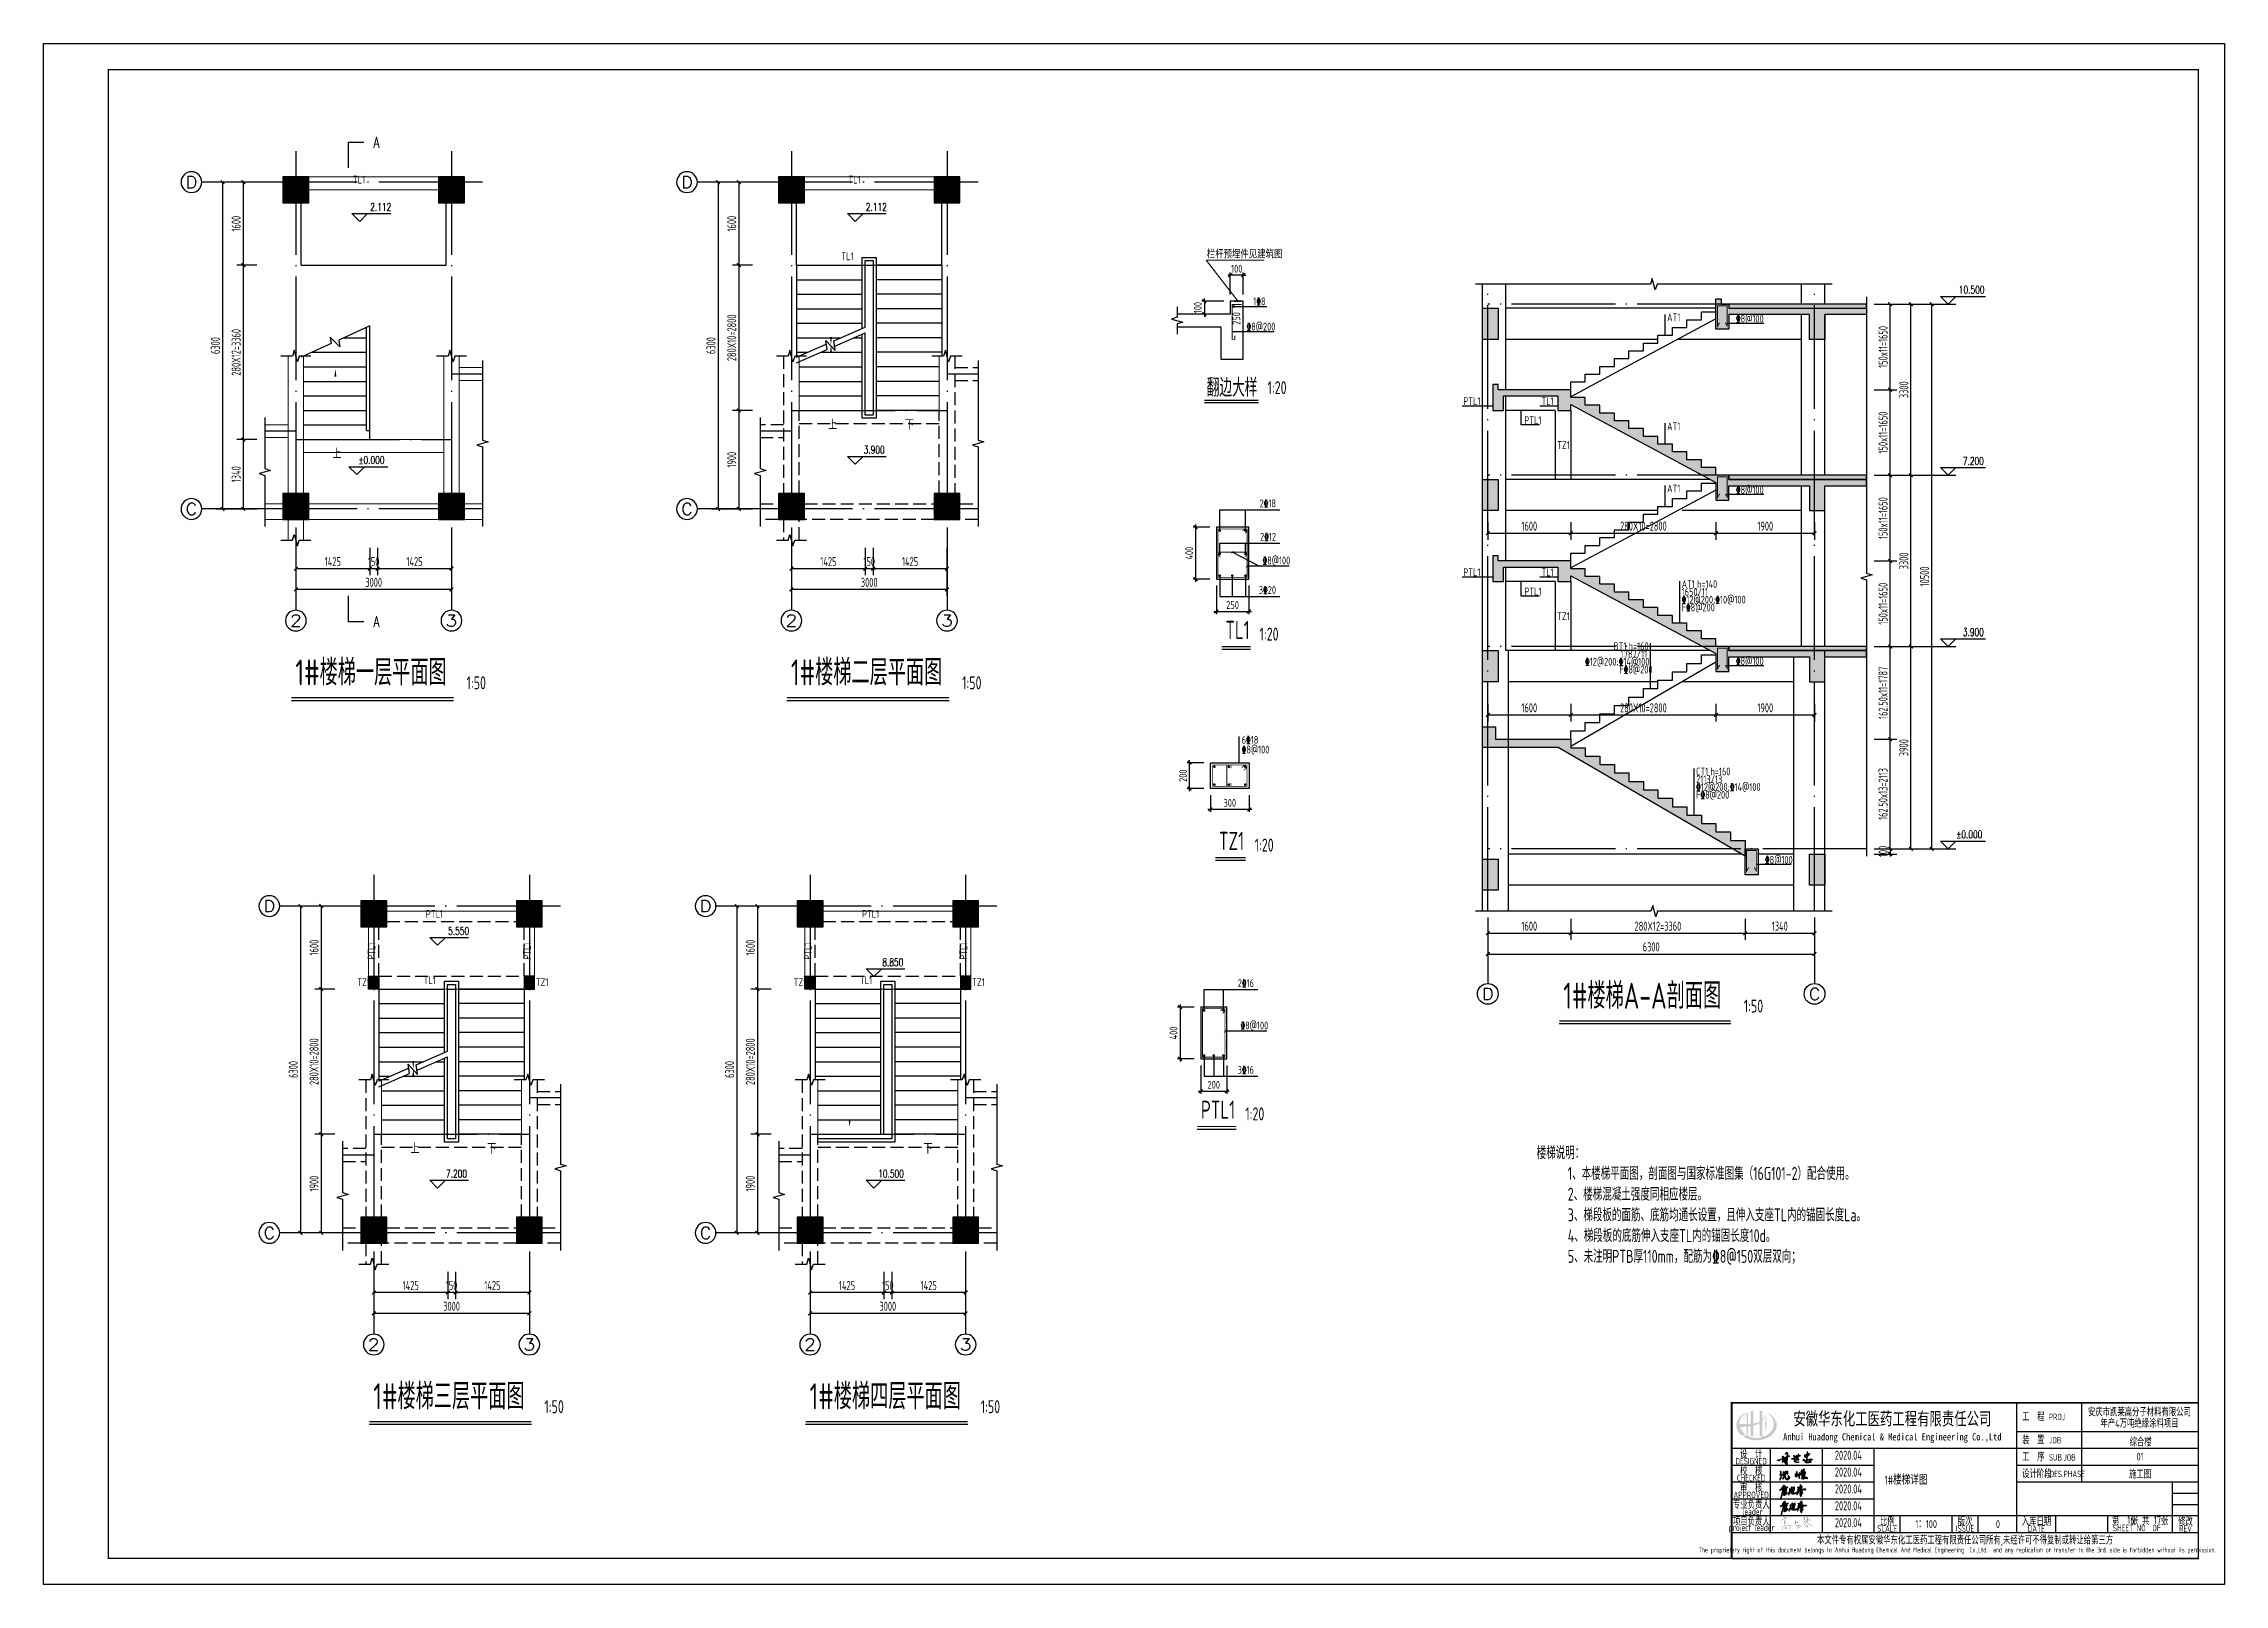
# Model space of a CAD drawing. Extents: x 9732137 to 18866768, y -962146 to 246094.
# Drawn here: x 9777057 to 9819107, y -608406 to -578706 of the extents above; entities that cross this region are included whole.
import ezdxf
from ezdxf.enums import TextEntityAlignment as Align

# ---------------------------------------------------------------- set-up
doc = ezdxf.new("R2010")
doc.units = 0
doc.header["$LTSCALE"] = 1000
for name, pattern in [('3', [500, 300, -200]), ('DASH', [0.35, 0.25, -0.1]), ('DOTE', [2.42, 2, -0.2, 0.02, -0.2])]:
    doc.linetypes.add(name, pattern=pattern)
doc.layers.get('0').update_dxf_attribs({"linetype": 'CONTINUOUS'})
doc.layers.get('Defpoints').update_dxf_attribs({"linetype": 'CONTINUOUS'})
for name, color, linetype in [('1507', 6, 'CONTINUOUS'), ('AXIS', 1, 'DOTE'), ('AXIS_NUM', 7, 'CONTINUOUS'), ('AXIS_TEXT', 7, 'CONTINUOUS'), ('BEAM_DE', 7, 'CONTINUOUS'), ('BORDER', 7, 'CONTINUOUS'), ('COLU', 7, 'CONTINUOUS'), ('COLU_DE', 7, 'CONTINUOUS'), ('DIM', 3, 'CONTINUOUS'), ('DIM_ELEV', 3, 'CONTINUOUS'), ('DIM_SYMB', 3, 'CONTINUOUS'), ('HATCH', 254, 'CONTINUOUS'), ('NUM', 7, 'CONTINUOUS'), ('PUB_DIM', 3, 'CONTINUOUS'), ('PUB_TEXT', 7, 'CONTINUOUS'), ('S_E_STAIR', 4, 'CONTINUOUS'), ('S_STAIR', 2, 'CONTINUOUS'), ('STAIR', 2, 'CONTINUOUS'), ('TEXT', 7, 'CONTINUOUS'), ('THIN', 7, 'CONTINUOUS'), ('WALL', 2, 'CONTINUOUS'), ('柱涂实', 54, 'CONTINUOUS'), ('梁虚线', 134, '3'), ('楼板负筋钢筋', 1, 'CONTINUOUS')]:
    doc.layers.add(name, color=color, linetype=linetype)
for name, color, linetype, lineweight in [('DIM_COOR', 3, 'CONTINUOUS', 15), ('rein', 6, 'ByLayer', 18), ('梁', 4, 'CONTINUOUS', 18)]:
    doc.layers.add(name, color=color, linetype=linetype, lineweight=lineweight)
doc.styles.add('_TCH_AXIS', font='COMPLEX', dxfattribs={"bigfont": 'GBCBIG'})
doc.styles.add('_TCH_DIM', font='SIMPLEX', dxfattribs={"bigfont": 'GBCBIG'})
doc.styles.add('_TCH_LABEL', font='COMPLEX', dxfattribs={"bigfont": 'GBCBIG'})
doc.styles.add('AHD_TQ_S', font='')
doc.styles.add('COMPLEX', font='COMPLEX')
doc.styles.add('DIM_FONT', font='SIMPLEX', dxfattribs={"width": 0.7, "bigfont": 'GBCBIG'})
doc.styles.add('TSSD_Dimension', font='Tssdeng.shx', dxfattribs={"width": 0.7, "bigfont": 'hztxt.shx'})
doc.styles.add('TSSD_Label', font='Tssdeng.shx', dxfattribs={"width": 0.7, "bigfont": 'hztxt.shx'})
doc.styles.add('TSSD_Norm', font='Tssdeng.shx', dxfattribs={"width": 0.7, "bigfont": 'hztxt.shx'})
doc.styles.add('TSSD_Rein', font='Tssdeng.shx', dxfattribs={"width": 0.7, "bigfont": 'hztxt.shx'})
doc.styles.get('AHD_TQ_S').set_extended_font_data('SimSun')
doc.dimstyles.new('_TCH_ARCH&&50', dxfattribs={"dimscale": 0.5, "dimtxt": 350, "dimasz": 100, "dimexe": 250, "dimexo": 300, "dimgap": 100, "dimtad": 1, "dimdec": 0, "dimzin": 0, "dimdsep": 46, "dimtxsty": 'DIM_FONT', "dimblk": 'ARCHTICK', "dimcen": 0.09, "dimclrt": 7, "dimazin": 2, "dimtfac": 1, "dimtdec": 0, "dimtix": 1, "dimtmove": 2, "dimatfit": 3, "dimfxl": 1, "dimtolj": 1, "dimtzin": 0, "dimarcsym": 0})
doc.dimstyles.new('TSSD_20_50', dxfattribs={"dimtxt": 150, "dimasz": 50, "dimexe": 50, "dimexo": 125, "dimgap": 50, "dimtad": 1, "dimdec": 0, "dimlfac": 0.4, "dimzin": 0, "dimdsep": 46, "dimtxsty": 'TSSD_Dimension', "dimblk": 'ARCHTICK', "dimblk1": 'ARCHTICK', "dimblk2": 'ARCHTICK', "dimcen": 0, "dimdle": 50, "dimclrt": 7, "dimadec": 0, "dimazin": 0, "dimtfac": 1, "dimtdec": 0, "dimtix": 1, "dimtmove": 2, "dimatfit": 3, "dimfxl": 1, "dimtolj": 1, "dimtzin": 0, "dimarcsym": 0})
pattern_1 = [(45, (0, 0), (-0.0008838835, 0.0008838835), [])]

msp = doc.modelspace()

# ---------------------------------------------------------------- texts
at = {"style": 'TSSD_Label', "width": 0.7}
for s, p in [('TL1', (9783254.5, -581448, 0)), ('TL1', (9792809.9, -581448, 0)), ('TL1', (9792674.3, -582926.1)), ('PTL1', (9784756.4, -595602.2, 0)), ('PTL1', (9793169.2, -595602.2, 0)), ('TL1', (9784620.8, -596880.3)), ('TL1', (9793033.6, -596880.3))]:
    msp.add_text(s, height=150, dxfattribs=at).set_placement(p, align=Align.BOTTOM_RIGHT)
for p in [(9783499, -596035.9, 0), (9786499, -596035.9, 0), (9791911.7, -596035.9, 0), (9794911.7, -596035.9, 0)]:
    msp.add_text('PTL1', height=150, rotation=90, dxfattribs=at).set_placement(p, align=Align.BOTTOM_RIGHT)
for s, height, style, width, p in [('安徽华东化工医药工程有限责任公司', 250, 'AHD_TQ_S', 0.7, (9812704.2, -605206.3)), ('安庆市凯莱高分子材料有限公司', 150, 'TSSD_Rein', 0.7, (9817468.6, -605071.2)), ('Anhui Huadong Chemical & Medical Engineering Co.,Ltd', 140, 'AHD_TQ_S', 0.85, (9812704.2, -605581.3)), ('年产4万吨绝缘涂料项目', 150, 'TSSD_Rein', 0.7, (9817468.6, -605288.7)), ('设  计', 150, 'TSSD_Rein', 0.7, (9809981.8, -605881.3)), ('综合楼', 150, 'TSSD_Rein', 0.7, (9817492.5, -605649.3)), ('01', 150, 'TSSD_Rein', 0.7, (9817481.8, -605943.8)), ('DESIGNED', 125, 'TSSD_Rein', 0.7, (9809981.8, -606031.3)), ('CHECKED', 125, 'TSSD_Rein', 0.7, (9809981.8, -606356.3)), ('校  核', 150, 'TSSD_Rein', 0.7, (9809981.8, -606206.3)), ('施工图', 150, 'TSSD_Rein', 0.7, (9817481.8, -606268.8)), ('APPROVED', 125, 'TSSD_Rein', 0.7, (9809981.8, -606681.3)), ('专业负责人', 150, 'TSSD_Rein', 0.7, (9809986, -606856.3)), ('审  核', 150, 'TSSD_Rein', 0.7, (9809981.8, -606531.3)), ('项目负责人', 150, 'TSSD_Rein', 0.7, (9809986, -607181.3)), ('leader', 125, 'TSSD_Rein', 0.7, (9810007.7, -607006.3)), ('比例', 150, 'TSSD_Rein', 0.7, (9812606.8, -607181.3)), ('版次', 150, 'TSSD_Rein', 0.7, (9814106.8, -607181.3)), ('入库日期', 150, 'TSSD_Rein', 0.7, (9815481.8, -607181.3)), ('第   张 共   张', 150, 'TSSD_Rein', 0.7, (9817481.8, -607168.8)), ('修改', 150, 'TSSD_Rein', 0.7, (9818356.8, -607181.3)), ('project leader', 125, 'TSSD_Rein', 0.7, (9809994.5, -607331.3)), ('本文件专有权属安徽华东化工医药工程有限责任公司所有,未经许可不得复制或转让给第三方', 150, 'TSSD_Rein', 0.7, (9814106.8, -607556.3)), ('SCALE', 125, 'TSSD_Rein', 0.7, (9812606.8, -607331.3)), ('ISSUE', 125, 'TSSD_Rein', 0.7, (9814106.8, -607331.3)), ('DATE', 125, 'TSSD_Rein', 0.7, (9815481.8, -607331.3)), ('SHEET NO  OF  ', 125, 'TSSD_Rein', 0.7, (9817481.8, -607318.8)), ('REV', 125, 'TSSD_Rein', 0.7, (9818356.8, -607331.3)), ('The proprietary right of this document belongs to Anhui Huadong Chemical And Medical Engineering  Co.,Ltd.  and any replication or transfer to the 3rd. side is forbidden without its permission. ', 100, 'TSSD_Rein', 0.7, (9813980, -607755.9))]:
    msp.add_text(s, height=height, dxfattribs=dict(style=style, width=width)).set_placement(p, align=Align.MIDDLE)
at = {"style": 'TSSD_Rein', "width": 0.7}
for s, height, p in [('工  程 ', 150, (9815206.8, -605256.3)), ('PROJ', 125, (9815719, -605241.6)), ('装  置 ', 150, (9815206.8, -605706.3)), ('工  序 ', 150, (9815206.8, -606031.3)), ('SUB.JOB', 125, (9815722.2, -606021.2)), ('JOB', 125, (9815728, -605689.9)), ('设计阶段', 150, (9815206.8, -606356.3)), ('DES.PHASE', 125, (9815735.8, -606339.6))]:
    msp.add_text(s, height=height, dxfattribs=at).set_placement(p)
at = {"color": 6, "style": 'TSSD_Rein', "width": 0.7}
for s, p in [('16', (9817305.5, -607167.1)), ('17', (9817816.2, -607167.1))]:
    msp.add_text(s, height=150, dxfattribs=at).set_placement(p, align=Align.MIDDLE)
at = {"style": 'TSSD_Rein', "width": 0.7}
for tag, text, height, p in [('2020.04', '200320-02-040', 175, (9811856.5, -605916.2)), ('2020.04', '200320-02-040', 175, (9811856.5, -606241.2)), ('2020.04', '200320-02-040', 175, (9811856.5, -606566.2)), ('2020.04', '200320-02-040', 175, (9811856.5, -606891.2)), ('2020.04', '200320-02-040', 175, (9811856.5, -607216.2)), ('0', '0', 150, (9814740.2, -607243.8))]:
    msp.add_attdef(tag, text=text, height=height, dxfattribs=at).set_placement(p, align=Align.MIDDLE)
at = {"lineweight": -3, "style": 'TSSD_Rein', "width": 0.7}
for tag, text, p in [('1：100', '1:100', (9813356.8, -607243.8)), ('0', '0', (9814740.2, -607243.8))]:
    msp.add_attdef(tag, text=text, height=150, dxfattribs=at).set_placement(p, align=Align.MIDDLE)
at = {"layer": 'AXIS_TEXT', "style": '_TCH_AXIS'}
for s, width, p, p2 in [('D', 1.235294, (9804790.8, -597136.7), (9805017, -597136.7)), ('C', 1.4, (9811090.8, -597136.7), (9811317, -597136.7))]:
    msp.add_text(s, height=226.3, dxfattribs=dict(at, width=width)).set_placement(p, p2, align=Align.FIT)
at = {"layer": 'BORDER', "lineweight": -3, "insert": (9812555.5, -606308.1), "char_height": 175, "width": 2492.892, "attachment_point": 1, "style": 'TSSD_Rein'}
msp.add_mtext('1#楼梯详图', dxfattribs=at)
at = {"layer": 'NUM', "style": 'TSSD_Norm', "width": 0.7}
msp.add_text('翻边大样', height=350, dxfattribs=at).set_placement((9799483, -585512.5))
for s, height, p in [('1:20', 250, (9800657.4, -585538.2)), ('TL1', 350, (9799843.6, -590288.3)), ('1:20', 250, (9800503.2, -590288.3)), ('1#楼梯一层平面图', 500, (9781911.5, -591227.2)), ('1#楼梯二层平面图', 500, (9791466.9, -591227.2)), ('1:50', 250, (9785212.2, -591227.2)), ('1:50', 250, (9794767.5, -591227.2)), ('TZ1', 350, (9799720.9, -594355.5)), ('1:20', 250, (9800408.8, -594355.5)), ('1#楼梯A-A剖面图', 500, (9806358.1, -597459)), ('1:50', 250, (9809839.8, -597459)), ('PTL1', 350, (9799371.3, -599537.3)), ('1:20', 250, (9800228.5, -599537.3)), ('1#楼梯三层平面图', 500, (9783413.4, -605181.4)), ('1#楼梯四层平面图', 500, (9791826.2, -605181.4)), ('1:50', 250, (9786714.1, -605181.4)), ('1:50', 250, (9795126.8, -605181.4))]:
    msp.add_text(s, height=height, dxfattribs=at).set_placement(p, align=Align.BOTTOM_LEFT)
at = {"layer": 'NUM', "style": 'TSSD_Rein', "width": 0.7}
for s, p in [('2%%13218', (9800820.4, -587643.2)), ('2%%13212', (9800820.4, -588287.5)), ('3%%13220', (9800820.4, -589313.2)), ('2%%13216', (9800395.2, -596892.1)), ('3%%13216', (9800395.2, -598562.1))]:
    msp.add_text(s, height=150, dxfattribs=at).set_placement(p, align=Align.RIGHT)
at = {"layer": 'PUB_TEXT', "color": 0, "style": '_TCH_LABEL', "width": 0.705882}
for p in [(9783417.8, -580713.1), (9783417.8, -589954.8)]:
    msp.add_text('A', height=212.5, dxfattribs=at).set_placement(p)
at = {"layer": 'PUB_TEXT', "style": '_TCH_DIM', "width": 0.705882}
for s, p in [('2.112', (9783354.3, -581930.6)), ('2.112', (9792909.7, -581930.6)), ('10.500', (9813985, -583525.2)), ('3.900', (9792869.7, -586609.3)), ('%%P0.000', (9783127.6, -586809.4)), ('7.200', (9814065, -586825.2)), ('3.900', (9814065, -590125.2)), ('%%P0.000', (9813935, -594025.2)), ('5.550', (9784856.2, -595884.8)), ('8.850', (9793229, -596487.8)), ('7.200', (9784816.2, -600563.5)), ('10.500', (9793149, -600563.5))]:
    msp.add_text(s, height=148.75, dxfattribs=at).set_placement(p)
at = {"layer": 'PUB_TEXT', "color": 0, "style": '_TCH_DIM'}
for s, p in [('上', (9792186.5, -586144)), ('下', (9793666.2, -586144)), ('上', (9782631.2, -586704)), ('上', (9784133.1, -600098.2)), ('下', (9785612.7, -600098.2)), ('下', (9794025.5, -600098.2))]:
    msp.add_text(s, height=168.8, dxfattribs=at).set_placement(p)
at = {"layer": 'TEXT', "style": 'TSSD_Rein'}
for s, height, width, p in [('栏杆预埋件见建筑图', 150, 0.8, (9799485.3, -582844.1)), ('1%%1328', 150, 0.7, (9800381.8, -583749.5)), ('%%1328@200', 150, 0.7, (9800252.5, -584237)), ('AT1', 150, 0.7, (9808361.4, -584057.2)), ('%%1328@100', 150, 0.7, (9809688.1, -584083.2)), ('AT1', 150, 0.7, (9808361.4, -586157.2)), ('AT1', 150, 0.7, (9808361.4, -587357.2)), ('%%1328@100', 150, 0.7, (9809688.1, -587383.2)), ('%%1328@100', 150, 0.7, (9800560.9, -588744.6)), ('AT1,h=140', 150, 0.7, (9808641.4, -589199.4)), ('1650/11', 150, 0.7, (9808641.4, -589349.4)), ('F\x848@200', 150, 0.7, (9808641.4, -589649.4)), ('%%13212@200;%%13210@100', 150, 0.7, (9808641.4, -589499.4)), ('BT1,h=160', 150, 0.7, (9807327.9, -590395.6)), ('%%13212@200;%%13214@100', 150, 0.7, (9806778.7, -590695.6)), ('F\x848@200', 150, 0.7, (9807441, -590845.6)), ('1787/11', 150, 0.7, (9807465.2, -590545.6)), ('%%1328@100', 150, 0.7, (9809688.1, -590683.2)), ('6%%13218', 150, 0.7, (9800158.4, -592202.4)), ('%%1328@100', 150, 0.7, (9800158.4, -592389.9)), ('2113/13', 150, 0.7, (9808921.4, -592960.9)), ('CT1,h=160', 150, 0.7, (9808921.4, -592810.9)), ('F\x848@200', 150, 0.7, (9808921.4, -593260.9)), ('%%13212@200;%%13214@100', 150, 0.7, (9808921.4, -593110.9)), ('%%1328@100', 150, 0.7, (9810248.1, -594513.6)), ('%%1328@100', 150, 0.7, (9800135.8, -597706.8)), ('1、本楼梯平面图，剖面图与国家标准图集（16G101-2）配合使用。', 250, 0.7, (9806445.8, -600610.3)), ('2、楼梯混凝土强度同相应楼层。', 250, 0.7, (9806445.8, -601009.8)), ('3、梯段板的面筋、底筋均通长设置，且伸入支座TL内的锚固长度La。', 250, 0.7, (9806445.8, -601409.3)), ('4、梯段板的底筋伸入支座TL内的锚固长度10d。', 250, 0.7, (9806445.8, -601808.8)), ('5、未注明PTB厚110mm，配筋为%%1328@150双层双向；', 250, 0.7, (9806445.8, -602208.3))]:
    msp.add_text(s, height=height, dxfattribs=dict(at, width=width)).set_placement(p)
at = {"layer": 'TEXT', "style": 'TSSD_Rein', "width": 0.7}
msp.add_text('250', height=150, rotation=90, dxfattribs=at).set_placement((9800130, -584126.9))
at = {"layer": 'TEXT', "ltscale": 99, "style": 'TSSD_Rein', "width": 0.7}
for s, height, p in [('PTL1', 150, (9804430.3, -585672.2)), ('TL1', 150, (9805939, -585672.2)), ('PTL1', 150, (9805608.3, -586041.5)), ('TZ1', 150, (9806242.2, -586519.5)), ('PTL1', 150, (9804430.3, -588972.2)), ('TL1', 150, (9805939, -588972.2)), ('PTL1', 150, (9805608.3, -589341.5)), ('TZ1', 150, (9806242.2, -589819.5)), ('楼梯说明：', 250, (9805845.8, -600210.8))]:
    msp.add_text(s, height=height, dxfattribs=at).set_placement(p)
at = {"layer": 'THIN', "style": 'TSSD_Label', "width": 0.7}
for p in [(9783106.8, -596873.1), (9786548.7, -596873.1), (9791519.6, -596873.1), (9794961.5, -596873.1)]:
    msp.add_text('TZ1', height=150, dxfattribs=at).set_placement(p)

# ---------------------------------------------------------------- blocks, each defined once
blk = doc.blocks.new('_ArchTick')
at = {"color": 0, "linetype": 'ByBlock', "const_width": 0.5}
blk.add_lwpolyline([(-0.71, -0.71), (0.71, 0.71)], dxfattribs=at)
blk = doc.blocks.new('*D560')
at = {"layer": 'Defpoints', "color": 0}
for p in [(9790626, -581377), (9790062, -587677), (9790626, -587677)]:
    blk.add_point(p, dxfattribs=at)
at = {"layer": 'PUB_DIM', "color": 0, "lineweight": -2}
for p, q in [((9790476, -581377), (9789937, -581377)), ((9790062, -581377), (9790062, -587677)), ((9790476, -587677), (9789937, -587677))]:
    blk.add_line(p, q, dxfattribs=at)
at = {"layer": 'PUB_DIM', "color": 0, "lineweight": -2, "xscale": 50, "yscale": 50, "zscale": 50}
for p, rotation in [((9790062, -581377), 90), ((9790062, -587677), 270)]:
    blk.add_blockref('_ArchTick', p, dxfattribs=dict(at, rotation=rotation))
at = {"layer": 'PUB_DIM', "color": 7, "insert": (9789925, -584527), "char_height": 175, "attachment_point": 5, "rotation": 90, "style": 'TSSD_Rein'}
blk.add_mtext('\\A1;6300', dxfattribs=at)
blk = doc.blocks.new('*D561')
at = {"layer": 'Defpoints', "color": 0}
for p in [(9790876, -585777), (9790462, -587677), (9790876, -587677)]:
    blk.add_point(p, dxfattribs=at)
at = {"layer": 'PUB_DIM', "color": 0, "lineweight": -2}
for p, q in [((9790726, -585777), (9790337, -585777)), ((9790462, -585777), (9790462, -587677)), ((9790726, -587677), (9790337, -587677))]:
    blk.add_line(p, q, dxfattribs=at)
at = {"layer": 'PUB_DIM', "color": 0, "lineweight": -2, "xscale": 50, "yscale": 50, "zscale": 50}
for p, rotation in [((9790462, -585777), 90), ((9790462, -587677), 270)]:
    blk.add_blockref('_ArchTick', p, dxfattribs=dict(at, rotation=rotation))
at = {"layer": 'PUB_DIM', "color": 7, "insert": (9790325, -586727), "char_height": 175, "attachment_point": 5, "rotation": 90, "style": 'TSSD_Rein'}
blk.add_mtext('\\A1;1900', dxfattribs=at)
blk = doc.blocks.new('*D562')
at = {"layer": 'Defpoints', "color": 0}
for p in [(9790876, -582977), (9790462, -585777), (9790876, -585777)]:
    blk.add_point(p, dxfattribs=at)
at = {"layer": 'PUB_DIM', "color": 0, "lineweight": -2}
for p, q in [((9790726, -582977), (9790337, -582977)), ((9790462, -582977), (9790462, -585777)), ((9790726, -585777), (9790337, -585777))]:
    blk.add_line(p, q, dxfattribs=at)
at = {"layer": 'PUB_DIM', "color": 0, "lineweight": -2, "xscale": 50, "yscale": 50, "zscale": 50}
for p, rotation in [((9790462, -582977), 90), ((9790462, -585777), 270)]:
    blk.add_blockref('_ArchTick', p, dxfattribs=dict(at, rotation=rotation))
at = {"layer": 'PUB_DIM', "color": 7, "insert": (9790325, -584377), "char_height": 175, "attachment_point": 5, "rotation": 90, "style": 'TSSD_Rein'}
blk.add_mtext('\\A1;280X10=2800', dxfattribs=at)
blk = doc.blocks.new('*D563')
at = {"layer": 'Defpoints', "color": 0}
for p in [(9790876, -581377), (9790462, -582977), (9790876, -582977)]:
    blk.add_point(p, dxfattribs=at)
at = {"layer": 'PUB_DIM', "color": 0, "lineweight": -2}
for p, q in [((9790726, -581377), (9790337, -581377)), ((9790462, -581377), (9790462, -582977)), ((9790726, -582977), (9790337, -582977))]:
    blk.add_line(p, q, dxfattribs=at)
at = {"layer": 'PUB_DIM', "color": 0, "lineweight": -2, "xscale": 50, "yscale": 50, "zscale": 50}
for p, rotation in [((9790462, -581377), 90), ((9790462, -582977), 270)]:
    blk.add_blockref('_ArchTick', p, dxfattribs=dict(at, rotation=rotation))
at = {"layer": 'PUB_DIM', "color": 7, "insert": (9790325, -582177), "char_height": 175, "attachment_point": 5, "rotation": 90, "style": 'TSSD_Rein'}
blk.add_mtext('\\A1;1600', dxfattribs=at)
blk = doc.blocks.new('_AXISO')
blk.add_circle((0, 0), 0.5)
at = {"layer": 'AXIS_TEXT', "style": 'COMPLEX', "width": 1.041667}
blk.add_attdef('A', text='', height=0.56, dxfattribs=at).set_placement((-0.25, -0.28), (0.25, -0.28), align=Align.FIT)
blk = doc.blocks.new('*D564')
at = {"layer": 'Defpoints', "color": 0}
for p in [(9791476, -588677), (9794476, -588677), (9791476, -589228)]:
    blk.add_point(p, dxfattribs=at)
at = {"layer": 'PUB_DIM', "color": 0, "lineweight": -2}
for p, q in [((9791476, -588827), (9791476, -589353)), ((9794476, -588827), (9794476, -589353)), ((9794476, -589228), (9791476, -589228))]:
    blk.add_line(p, q, dxfattribs=at)
at = {"layer": 'PUB_DIM', "color": 0, "lineweight": -2, "xscale": 50, "yscale": 50, "zscale": 50, "rotation": 180}
blk.add_blockref('_ArchTick', (9791476, -589228), dxfattribs=at)
at = {"layer": 'PUB_DIM', "color": 0, "lineweight": -2, "xscale": 50, "yscale": 50, "zscale": 50}
blk.add_blockref('_ArchTick', (9794476, -589228), dxfattribs=at)
at = {"layer": 'PUB_DIM', "color": 7, "insert": (9792976, -589091), "char_height": 175, "attachment_point": 5, "style": 'TSSD_Rein'}
blk.add_mtext('\\A1;3000', dxfattribs=at)
blk = doc.blocks.new('*D565')
at = {"layer": 'Defpoints', "color": 0}
for p in [(9793051, -588277), (9794476, -588277), (9793051, -588828)]:
    blk.add_point(p, dxfattribs=at)
at = {"layer": 'PUB_DIM', "color": 0, "lineweight": -2}
for p, q in [((9793051, -588427), (9793051, -588953)), ((9794476, -588427), (9794476, -588953)), ((9794476, -588828), (9793051, -588828))]:
    blk.add_line(p, q, dxfattribs=at)
at = {"layer": 'PUB_DIM', "color": 0, "lineweight": -2, "xscale": 50, "yscale": 50, "zscale": 50}
for p, rotation in [((9793051, -588828), 180.0000000000094), ((9794476, -588828), 9.352518759442319e-12)]:
    blk.add_blockref('_ArchTick', p, dxfattribs=dict(at, rotation=rotation))
at = {"layer": 'PUB_DIM', "color": 7, "insert": (9793764, -588691), "char_height": 175, "attachment_point": 5, "style": 'TSSD_Rein'}
blk.add_mtext('\\A1;1425', dxfattribs=at)
blk = doc.blocks.new('*D566')
at = {"layer": 'Defpoints', "color": 0}
for p in [(9792901, -588277), (9793051, -588277), (9792901, -588828)]:
    blk.add_point(p, dxfattribs=at)
at = {"layer": 'PUB_DIM', "color": 0, "lineweight": -2}
for p, q in [((9792901, -588427), (9792901, -588953)), ((9793051, -588427), (9793051, -588953)), ((9792901, -588828), (9792851, -588828)), ((9793051, -588828), (9792901, -588828)), ((9793051, -588828), (9793101, -588828))]:
    blk.add_line(p, q, dxfattribs=at)
at = {"layer": 'PUB_DIM', "color": 0, "lineweight": -2, "xscale": 50, "yscale": 50, "zscale": 50}
blk.add_blockref('_ArchTick', (9792901, -588828), dxfattribs=at)
at = {"layer": 'PUB_DIM', "color": 0, "lineweight": -2, "xscale": 50, "yscale": 50, "zscale": 50, "rotation": 180}
blk.add_blockref('_ArchTick', (9793051, -588828), dxfattribs=at)
at = {"layer": 'PUB_DIM', "color": 7, "insert": (9792976, -588691), "char_height": 175, "attachment_point": 5, "style": 'TSSD_Rein'}
blk.add_mtext('\\A1;150', dxfattribs=at)
blk = doc.blocks.new('*D567')
at = {"layer": 'Defpoints', "color": 0}
for p in [(9791476, -588277), (9792901, -588277), (9791476, -588828)]:
    blk.add_point(p, dxfattribs=at)
at = {"layer": 'PUB_DIM', "color": 0, "lineweight": -2}
for p, q in [((9791476, -588427), (9791476, -588953)), ((9792901, -588427), (9792901, -588953)), ((9792901, -588828), (9791476, -588828))]:
    blk.add_line(p, q, dxfattribs=at)
at = {"layer": 'PUB_DIM', "color": 0, "lineweight": -2, "xscale": 50, "yscale": 50, "zscale": 50, "rotation": 180}
blk.add_blockref('_ArchTick', (9791476, -588828), dxfattribs=at)
at = {"layer": 'PUB_DIM', "color": 0, "lineweight": -2, "xscale": 50, "yscale": 50, "zscale": 50}
blk.add_blockref('_ArchTick', (9792901, -588828), dxfattribs=at)
at = {"layer": 'PUB_DIM', "color": 7, "insert": (9792189, -588691), "char_height": 175, "attachment_point": 5, "style": 'TSSD_Rein'}
blk.add_mtext('\\A1;1425', dxfattribs=at)
blk = doc.blocks.new('*D572')
at = {"layer": 'Defpoints', "color": 0}
for p in [(9781071, -581377), (9780507, -587677), (9781071, -587677)]:
    blk.add_point(p, dxfattribs=at)
at = {"layer": 'PUB_DIM', "color": 0, "lineweight": -2}
for p, q in [((9780921, -581377), (9780382, -581377)), ((9780507, -581377), (9780507, -587677)), ((9780921, -587677), (9780382, -587677))]:
    blk.add_line(p, q, dxfattribs=at)
at = {"layer": 'PUB_DIM', "color": 0, "lineweight": -2, "xscale": 50, "yscale": 50, "zscale": 50}
for p, rotation in [((9780507, -581377), 90), ((9780507, -587677), 270)]:
    blk.add_blockref('_ArchTick', p, dxfattribs=dict(at, rotation=rotation))
at = {"layer": 'PUB_DIM', "color": 7, "insert": (9780369, -584527), "char_height": 175, "attachment_point": 5, "rotation": 90, "style": 'TSSD_Rein'}
blk.add_mtext('\\A1;6300', dxfattribs=at)
blk = doc.blocks.new('*D573')
at = {"layer": 'Defpoints', "color": 0}
for p in [(9781321, -586337), (9780907, -587677), (9781321, -587677)]:
    blk.add_point(p, dxfattribs=at)
at = {"layer": 'PUB_DIM', "color": 0, "lineweight": -2}
for p, q in [((9781171, -586337), (9780782, -586337)), ((9780907, -586337), (9780907, -587677)), ((9781171, -587677), (9780782, -587677))]:
    blk.add_line(p, q, dxfattribs=at)
at = {"layer": 'PUB_DIM', "color": 0, "lineweight": -2, "xscale": 50, "yscale": 50, "zscale": 50}
for p, rotation in [((9780907, -586337), 90), ((9780907, -587677), 270)]:
    blk.add_blockref('_ArchTick', p, dxfattribs=dict(at, rotation=rotation))
at = {"layer": 'PUB_DIM', "color": 7, "insert": (9780769, -587007), "char_height": 175, "attachment_point": 5, "rotation": 90, "style": 'TSSD_Rein'}
blk.add_mtext('\\A1;1340', dxfattribs=at)
blk = doc.blocks.new('*D574')
at = {"layer": 'Defpoints', "color": 0}
for p in [(9781321, -582977), (9780907, -586337), (9781321, -586337)]:
    blk.add_point(p, dxfattribs=at)
at = {"layer": 'PUB_DIM', "color": 0, "lineweight": -2}
for p, q in [((9781171, -582977), (9780782, -582977)), ((9780907, -582977), (9780907, -586337)), ((9781171, -586337), (9780782, -586337))]:
    blk.add_line(p, q, dxfattribs=at)
at = {"layer": 'PUB_DIM', "color": 0, "lineweight": -2, "xscale": 50, "yscale": 50, "zscale": 50}
for p, rotation in [((9780907, -582977), 90), ((9780907, -586337), 270)]:
    blk.add_blockref('_ArchTick', p, dxfattribs=dict(at, rotation=rotation))
at = {"layer": 'PUB_DIM', "color": 7, "insert": (9780769, -584657), "char_height": 175, "attachment_point": 5, "rotation": 90, "style": 'TSSD_Rein'}
blk.add_mtext('\\A1;280X12=3360', dxfattribs=at)
blk = doc.blocks.new('*D575')
at = {"layer": 'Defpoints', "color": 0}
for p in [(9781321, -581377), (9780907, -582977), (9781321, -582977)]:
    blk.add_point(p, dxfattribs=at)
at = {"layer": 'PUB_DIM', "color": 0, "lineweight": -2}
for p, q in [((9781171, -581377), (9780782, -581377)), ((9780907, -581377), (9780907, -582977)), ((9781171, -582977), (9780782, -582977))]:
    blk.add_line(p, q, dxfattribs=at)
at = {"layer": 'PUB_DIM', "color": 0, "lineweight": -2, "xscale": 50, "yscale": 50, "zscale": 50}
for p, rotation in [((9780907, -581377), 90), ((9780907, -582977), 270)]:
    blk.add_blockref('_ArchTick', p, dxfattribs=dict(at, rotation=rotation))
at = {"layer": 'PUB_DIM', "color": 7, "insert": (9780769, -582177), "char_height": 175, "attachment_point": 5, "rotation": 90, "style": 'TSSD_Rein'}
blk.add_mtext('\\A1;1600', dxfattribs=at)
blk = doc.blocks.new('*D568')
at = {"layer": 'Defpoints', "color": 0}
for p in [(9781921, -588677), (9784921, -588677), (9781921, -589228)]:
    blk.add_point(p, dxfattribs=at)
at = {"layer": 'PUB_DIM', "color": 0, "lineweight": -2}
for p, q in [((9781921, -588827), (9781921, -589353)), ((9784921, -588827), (9784921, -589353)), ((9784921, -589228), (9781921, -589228))]:
    blk.add_line(p, q, dxfattribs=at)
at = {"layer": 'PUB_DIM', "color": 0, "lineweight": -2, "xscale": 50, "yscale": 50, "zscale": 50, "rotation": 180}
blk.add_blockref('_ArchTick', (9781921, -589228), dxfattribs=at)
at = {"layer": 'PUB_DIM', "color": 0, "lineweight": -2, "xscale": 50, "yscale": 50, "zscale": 50}
blk.add_blockref('_ArchTick', (9784921, -589228), dxfattribs=at)
at = {"layer": 'PUB_DIM', "color": 7, "insert": (9783421, -589091), "char_height": 175, "attachment_point": 5, "style": 'TSSD_Rein'}
blk.add_mtext('\\A1;3000', dxfattribs=at)
blk = doc.blocks.new('*D569')
at = {"layer": 'Defpoints', "color": 0}
for p in [(9783496, -588277), (9784921, -588277), (9783496, -588828)]:
    blk.add_point(p, dxfattribs=at)
at = {"layer": 'PUB_DIM', "color": 0, "lineweight": -2}
for p, q in [((9783496, -588427), (9783496, -588953)), ((9784921, -588427), (9784921, -588953)), ((9784921, -588828), (9783496, -588828))]:
    blk.add_line(p, q, dxfattribs=at)
at = {"layer": 'PUB_DIM', "color": 0, "lineweight": -2, "xscale": 50, "yscale": 50, "zscale": 50}
for p, rotation in [((9783496, -588828), 180.0000000000094), ((9784921, -588828), 9.352518759442319e-12)]:
    blk.add_blockref('_ArchTick', p, dxfattribs=dict(at, rotation=rotation))
at = {"layer": 'PUB_DIM', "color": 7, "insert": (9784208, -588691), "char_height": 175, "attachment_point": 5, "style": 'TSSD_Rein'}
blk.add_mtext('\\A1;1425', dxfattribs=at)
blk = doc.blocks.new('*D570')
at = {"layer": 'Defpoints', "color": 0}
for p in [(9783346, -588277), (9783496, -588277), (9783346, -588828)]:
    blk.add_point(p, dxfattribs=at)
at = {"layer": 'PUB_DIM', "color": 0, "lineweight": -2}
for p, q in [((9783346, -588427), (9783346, -588953)), ((9783496, -588427), (9783496, -588953)), ((9783346, -588828), (9783296, -588828)), ((9783496, -588828), (9783346, -588828)), ((9783496, -588828), (9783546, -588828))]:
    blk.add_line(p, q, dxfattribs=at)
at = {"layer": 'PUB_DIM', "color": 0, "lineweight": -2, "xscale": 50, "yscale": 50, "zscale": 50}
blk.add_blockref('_ArchTick', (9783346, -588828), dxfattribs=at)
at = {"layer": 'PUB_DIM', "color": 0, "lineweight": -2, "xscale": 50, "yscale": 50, "zscale": 50, "rotation": 180}
blk.add_blockref('_ArchTick', (9783496, -588828), dxfattribs=at)
at = {"layer": 'PUB_DIM', "color": 7, "insert": (9783421, -588691), "char_height": 175, "attachment_point": 5, "style": 'TSSD_Rein'}
blk.add_mtext('\\A1;150', dxfattribs=at)
blk = doc.blocks.new('*D571')
at = {"layer": 'Defpoints', "color": 0}
for p in [(9781921, -588277), (9783346, -588277), (9781921, -588828)]:
    blk.add_point(p, dxfattribs=at)
at = {"layer": 'PUB_DIM', "color": 0, "lineweight": -2}
for p, q in [((9781921, -588427), (9781921, -588953)), ((9783346, -588427), (9783346, -588953)), ((9783346, -588828), (9781921, -588828))]:
    blk.add_line(p, q, dxfattribs=at)
at = {"layer": 'PUB_DIM', "color": 0, "lineweight": -2, "xscale": 50, "yscale": 50, "zscale": 50, "rotation": 180}
blk.add_blockref('_ArchTick', (9781921, -588828), dxfattribs=at)
at = {"layer": 'PUB_DIM', "color": 0, "lineweight": -2, "xscale": 50, "yscale": 50, "zscale": 50}
blk.add_blockref('_ArchTick', (9783346, -588828), dxfattribs=at)
at = {"layer": 'PUB_DIM', "color": 7, "insert": (9782633, -588691), "char_height": 175, "attachment_point": 5, "style": 'TSSD_Rein'}
blk.add_mtext('\\A1;1425', dxfattribs=at)
blk = doc.blocks.new('*D580')
at = {"layer": 'Defpoints', "color": 0}
for p in [(9782573, -595331), (9782009, -601631), (9782573, -601631)]:
    blk.add_point(p, dxfattribs=at)
at = {"layer": 'PUB_DIM', "color": 0, "lineweight": -2}
for p, q in [((9782423, -595331), (9781884, -595331)), ((9782009, -595331), (9782009, -601631)), ((9782423, -601631), (9781884, -601631))]:
    blk.add_line(p, q, dxfattribs=at)
at = {"layer": 'PUB_DIM', "color": 0, "lineweight": -2, "xscale": 50, "yscale": 50, "zscale": 50}
for p, rotation in [((9782009, -595331), 90), ((9782009, -601631), 270)]:
    blk.add_blockref('_ArchTick', p, dxfattribs=dict(at, rotation=rotation))
at = {"layer": 'PUB_DIM', "color": 7, "insert": (9781871, -598481), "char_height": 175, "attachment_point": 5, "rotation": 90, "style": 'TSSD_Rein'}
blk.add_mtext('\\A1;6300', dxfattribs=at)
blk = doc.blocks.new('*D581')
at = {"layer": 'Defpoints', "color": 0}
for p in [(9782823, -599731), (9782409, -601631), (9782823, -601631)]:
    blk.add_point(p, dxfattribs=at)
at = {"layer": 'PUB_DIM', "color": 0, "lineweight": -2}
for p, q in [((9782673, -599731), (9782284, -599731)), ((9782409, -599731), (9782409, -601631)), ((9782673, -601631), (9782284, -601631))]:
    blk.add_line(p, q, dxfattribs=at)
at = {"layer": 'PUB_DIM', "color": 0, "lineweight": -2, "xscale": 50, "yscale": 50, "zscale": 50}
for p, rotation in [((9782409, -599731), 90), ((9782409, -601631), 270)]:
    blk.add_blockref('_ArchTick', p, dxfattribs=dict(at, rotation=rotation))
at = {"layer": 'PUB_DIM', "color": 7, "insert": (9782271, -600681), "char_height": 175, "attachment_point": 5, "rotation": 90, "style": 'TSSD_Rein'}
blk.add_mtext('\\A1;1900', dxfattribs=at)
blk = doc.blocks.new('*D582')
at = {"layer": 'Defpoints', "color": 0}
for p in [(9782823, -596931), (9782409, -599731), (9782823, -599731)]:
    blk.add_point(p, dxfattribs=at)
at = {"layer": 'PUB_DIM', "color": 0, "lineweight": -2}
for p, q in [((9782673, -596931), (9782284, -596931)), ((9782409, -596931), (9782409, -599731)), ((9782673, -599731), (9782284, -599731))]:
    blk.add_line(p, q, dxfattribs=at)
at = {"layer": 'PUB_DIM', "color": 0, "lineweight": -2, "xscale": 50, "yscale": 50, "zscale": 50}
for p, rotation in [((9782409, -596931), 90), ((9782409, -599731), 270)]:
    blk.add_blockref('_ArchTick', p, dxfattribs=dict(at, rotation=rotation))
at = {"layer": 'PUB_DIM', "color": 7, "insert": (9782271, -598331), "char_height": 175, "attachment_point": 5, "rotation": 90, "style": 'TSSD_Rein'}
blk.add_mtext('\\A1;280X10=2800', dxfattribs=at)
blk = doc.blocks.new('*D583')
at = {"layer": 'Defpoints', "color": 0}
for p in [(9782823, -595331), (9782409, -596931), (9782823, -596931)]:
    blk.add_point(p, dxfattribs=at)
at = {"layer": 'PUB_DIM', "color": 0, "lineweight": -2}
for p, q in [((9782673, -595331), (9782284, -595331)), ((9782409, -595331), (9782409, -596931)), ((9782673, -596931), (9782284, -596931))]:
    blk.add_line(p, q, dxfattribs=at)
at = {"layer": 'PUB_DIM', "color": 0, "lineweight": -2, "xscale": 50, "yscale": 50, "zscale": 50}
for p, rotation in [((9782409, -595331), 90), ((9782409, -596931), 270)]:
    blk.add_blockref('_ArchTick', p, dxfattribs=dict(at, rotation=rotation))
at = {"layer": 'PUB_DIM', "color": 7, "insert": (9782271, -596131), "char_height": 175, "attachment_point": 5, "rotation": 90, "style": 'TSSD_Rein'}
blk.add_mtext('\\A1;1600', dxfattribs=at)
blk = doc.blocks.new('*D576')
at = {"layer": 'Defpoints', "color": 0}
for p in [(9783423, -602631), (9786423, -602631), (9783423, -603182)]:
    blk.add_point(p, dxfattribs=at)
at = {"layer": 'PUB_DIM', "color": 0, "lineweight": -2}
for p, q in [((9783423, -602781), (9783423, -603307)), ((9786423, -602781), (9786423, -603307)), ((9786423, -603182), (9783423, -603182))]:
    blk.add_line(p, q, dxfattribs=at)
at = {"layer": 'PUB_DIM', "color": 0, "lineweight": -2, "xscale": 50, "yscale": 50, "zscale": 50, "rotation": 180}
blk.add_blockref('_ArchTick', (9783423, -603182), dxfattribs=at)
at = {"layer": 'PUB_DIM', "color": 0, "lineweight": -2, "xscale": 50, "yscale": 50, "zscale": 50}
blk.add_blockref('_ArchTick', (9786423, -603182), dxfattribs=at)
at = {"layer": 'PUB_DIM', "color": 7, "insert": (9784923, -603045), "char_height": 175, "attachment_point": 5, "style": 'TSSD_Rein'}
blk.add_mtext('\\A1;3000', dxfattribs=at)
blk = doc.blocks.new('*D577')
at = {"layer": 'Defpoints', "color": 0}
for p in [(9784998, -602231), (9786423, -602231), (9784998, -602782)]:
    blk.add_point(p, dxfattribs=at)
at = {"layer": 'PUB_DIM', "color": 0, "lineweight": -2}
for p, q in [((9784998, -602381), (9784998, -602907)), ((9786423, -602381), (9786423, -602907)), ((9786423, -602782), (9784998, -602782))]:
    blk.add_line(p, q, dxfattribs=at)
at = {"layer": 'PUB_DIM', "color": 0, "lineweight": -2, "xscale": 50, "yscale": 50, "zscale": 50}
for p, rotation in [((9784998, -602782), 180.0000000000094), ((9786423, -602782), 9.352518759442319e-12)]:
    blk.add_blockref('_ArchTick', p, dxfattribs=dict(at, rotation=rotation))
at = {"layer": 'PUB_DIM', "color": 7, "insert": (9785710, -602645), "char_height": 175, "attachment_point": 5, "style": 'TSSD_Rein'}
blk.add_mtext('\\A1;1425', dxfattribs=at)
blk = doc.blocks.new('*D578')
at = {"layer": 'Defpoints', "color": 0}
for p in [(9784848, -602231), (9784998, -602231), (9784848, -602782)]:
    blk.add_point(p, dxfattribs=at)
at = {"layer": 'PUB_DIM', "color": 0, "lineweight": -2}
for p, q in [((9784848, -602381), (9784848, -602907)), ((9784998, -602381), (9784998, -602907)), ((9784848, -602782), (9784798, -602782)), ((9784998, -602782), (9784848, -602782)), ((9784998, -602782), (9785048, -602782))]:
    blk.add_line(p, q, dxfattribs=at)
at = {"layer": 'PUB_DIM', "color": 0, "lineweight": -2, "xscale": 50, "yscale": 50, "zscale": 50}
blk.add_blockref('_ArchTick', (9784848, -602782), dxfattribs=at)
at = {"layer": 'PUB_DIM', "color": 0, "lineweight": -2, "xscale": 50, "yscale": 50, "zscale": 50, "rotation": 180}
blk.add_blockref('_ArchTick', (9784998, -602782), dxfattribs=at)
at = {"layer": 'PUB_DIM', "color": 7, "insert": (9784923, -602645), "char_height": 175, "attachment_point": 5, "style": 'TSSD_Rein'}
blk.add_mtext('\\A1;150', dxfattribs=at)
blk = doc.blocks.new('*D579')
at = {"layer": 'Defpoints', "color": 0}
for p in [(9783423, -602231), (9784848, -602231), (9783423, -602782)]:
    blk.add_point(p, dxfattribs=at)
at = {"layer": 'PUB_DIM', "color": 0, "lineweight": -2}
for p, q in [((9783423, -602381), (9783423, -602907)), ((9784848, -602381), (9784848, -602907)), ((9784848, -602782), (9783423, -602782))]:
    blk.add_line(p, q, dxfattribs=at)
at = {"layer": 'PUB_DIM', "color": 0, "lineweight": -2, "xscale": 50, "yscale": 50, "zscale": 50, "rotation": 180}
blk.add_blockref('_ArchTick', (9783423, -602782), dxfattribs=at)
at = {"layer": 'PUB_DIM', "color": 0, "lineweight": -2, "xscale": 50, "yscale": 50, "zscale": 50}
blk.add_blockref('_ArchTick', (9784848, -602782), dxfattribs=at)
at = {"layer": 'PUB_DIM', "color": 7, "insert": (9784135, -602645), "char_height": 175, "attachment_point": 5, "style": 'TSSD_Rein'}
blk.add_mtext('\\A1;1425', dxfattribs=at)
blk = doc.blocks.new('*D584')
at = {"layer": 'Defpoints', "color": 0}
for p in [(9790985, -595331), (9790421, -601631), (9790985, -601631)]:
    blk.add_point(p, dxfattribs=at)
at = {"layer": 'PUB_DIM', "color": 0, "lineweight": -2}
for p, q in [((9790835, -595331), (9790296, -595331)), ((9790421, -595331), (9790421, -601631)), ((9790835, -601631), (9790296, -601631))]:
    blk.add_line(p, q, dxfattribs=at)
at = {"layer": 'PUB_DIM', "color": 0, "lineweight": -2, "xscale": 50, "yscale": 50, "zscale": 50}
for p, rotation in [((9790421, -595331), 90), ((9790421, -601631), 270)]:
    blk.add_blockref('_ArchTick', p, dxfattribs=dict(at, rotation=rotation))
at = {"layer": 'PUB_DIM', "color": 7, "insert": (9790284, -598481), "char_height": 175, "attachment_point": 5, "rotation": 90, "style": 'TSSD_Rein'}
blk.add_mtext('\\A1;6300', dxfattribs=at)
blk = doc.blocks.new('*D585')
at = {"layer": 'Defpoints', "color": 0}
for p in [(9791235, -599731), (9790821, -601631), (9791235, -601631)]:
    blk.add_point(p, dxfattribs=at)
at = {"layer": 'PUB_DIM', "color": 0, "lineweight": -2}
for p, q in [((9791085, -599731), (9790696, -599731)), ((9790821, -599731), (9790821, -601631)), ((9791085, -601631), (9790696, -601631))]:
    blk.add_line(p, q, dxfattribs=at)
at = {"layer": 'PUB_DIM', "color": 0, "lineweight": -2, "xscale": 50, "yscale": 50, "zscale": 50}
for p, rotation in [((9790821, -599731), 90), ((9790821, -601631), 270)]:
    blk.add_blockref('_ArchTick', p, dxfattribs=dict(at, rotation=rotation))
at = {"layer": 'PUB_DIM', "color": 7, "insert": (9790684, -600681), "char_height": 175, "attachment_point": 5, "rotation": 90, "style": 'TSSD_Rein'}
blk.add_mtext('\\A1;1900', dxfattribs=at)
blk = doc.blocks.new('*D586')
at = {"layer": 'Defpoints', "color": 0}
for p in [(9791235, -596931), (9790821, -599731), (9791235, -599731)]:
    blk.add_point(p, dxfattribs=at)
at = {"layer": 'PUB_DIM', "color": 0, "lineweight": -2}
for p, q in [((9791085, -596931), (9790696, -596931)), ((9790821, -596931), (9790821, -599731)), ((9791085, -599731), (9790696, -599731))]:
    blk.add_line(p, q, dxfattribs=at)
at = {"layer": 'PUB_DIM', "color": 0, "lineweight": -2, "xscale": 50, "yscale": 50, "zscale": 50}
for p, rotation in [((9790821, -596931), 90), ((9790821, -599731), 270)]:
    blk.add_blockref('_ArchTick', p, dxfattribs=dict(at, rotation=rotation))
at = {"layer": 'PUB_DIM', "color": 7, "insert": (9790684, -598331), "char_height": 175, "attachment_point": 5, "rotation": 90, "style": 'TSSD_Rein'}
blk.add_mtext('\\A1;280X10=2800', dxfattribs=at)
blk = doc.blocks.new('*D587')
at = {"layer": 'Defpoints', "color": 0}
for p in [(9791235, -595331), (9790821, -596931), (9791235, -596931)]:
    blk.add_point(p, dxfattribs=at)
at = {"layer": 'PUB_DIM', "color": 0, "lineweight": -2}
for p, q in [((9791085, -595331), (9790696, -595331)), ((9790821, -595331), (9790821, -596931)), ((9791085, -596931), (9790696, -596931))]:
    blk.add_line(p, q, dxfattribs=at)
at = {"layer": 'PUB_DIM', "color": 0, "lineweight": -2, "xscale": 50, "yscale": 50, "zscale": 50}
for p, rotation in [((9790821, -595331), 90), ((9790821, -596931), 270)]:
    blk.add_blockref('_ArchTick', p, dxfattribs=dict(at, rotation=rotation))
at = {"layer": 'PUB_DIM', "color": 7, "insert": (9790684, -596131), "char_height": 175, "attachment_point": 5, "rotation": 90, "style": 'TSSD_Rein'}
blk.add_mtext('\\A1;1600', dxfattribs=at)
blk = doc.blocks.new('*D588')
at = {"layer": 'Defpoints', "color": 0}
for p in [(9791835, -602631), (9794835, -602631), (9791835, -603182)]:
    blk.add_point(p, dxfattribs=at)
at = {"layer": 'PUB_DIM', "color": 0, "lineweight": -2}
for p, q in [((9791835, -602781), (9791835, -603307)), ((9794835, -602781), (9794835, -603307)), ((9794835, -603182), (9791835, -603182))]:
    blk.add_line(p, q, dxfattribs=at)
at = {"layer": 'PUB_DIM', "color": 0, "lineweight": -2, "xscale": 50, "yscale": 50, "zscale": 50, "rotation": 180}
blk.add_blockref('_ArchTick', (9791835, -603182), dxfattribs=at)
at = {"layer": 'PUB_DIM', "color": 0, "lineweight": -2, "xscale": 50, "yscale": 50, "zscale": 50}
blk.add_blockref('_ArchTick', (9794835, -603182), dxfattribs=at)
at = {"layer": 'PUB_DIM', "color": 7, "insert": (9793335, -603045), "char_height": 175, "attachment_point": 5, "style": 'TSSD_Rein'}
blk.add_mtext('\\A1;3000', dxfattribs=at)
blk = doc.blocks.new('*D589')
at = {"layer": 'Defpoints', "color": 0}
for p in [(9793410, -602231), (9794835, -602231), (9793410, -602782)]:
    blk.add_point(p, dxfattribs=at)
at = {"layer": 'PUB_DIM', "color": 0, "lineweight": -2}
for p, q in [((9793410, -602381), (9793410, -602907)), ((9794835, -602381), (9794835, -602907)), ((9794835, -602782), (9793410, -602782))]:
    blk.add_line(p, q, dxfattribs=at)
at = {"layer": 'PUB_DIM', "color": 0, "lineweight": -2, "xscale": 50, "yscale": 50, "zscale": 50}
for p, rotation in [((9793410, -602782), 180.0000000000094), ((9794835, -602782), 9.352518759442319e-12)]:
    blk.add_blockref('_ArchTick', p, dxfattribs=dict(at, rotation=rotation))
at = {"layer": 'PUB_DIM', "color": 7, "insert": (9794123, -602645), "char_height": 175, "attachment_point": 5, "style": 'TSSD_Rein'}
blk.add_mtext('\\A1;1425', dxfattribs=at)
blk = doc.blocks.new('*D590')
at = {"layer": 'Defpoints', "color": 0}
for p in [(9793260, -602231), (9793410, -602231), (9793260, -602782)]:
    blk.add_point(p, dxfattribs=at)
at = {"layer": 'PUB_DIM', "color": 0, "lineweight": -2}
for p, q in [((9793260, -602381), (9793260, -602907)), ((9793410, -602381), (9793410, -602907)), ((9793260, -602782), (9793210, -602782)), ((9793410, -602782), (9793260, -602782)), ((9793410, -602782), (9793460, -602782))]:
    blk.add_line(p, q, dxfattribs=at)
at = {"layer": 'PUB_DIM', "color": 0, "lineweight": -2, "xscale": 50, "yscale": 50, "zscale": 50}
blk.add_blockref('_ArchTick', (9793260, -602782), dxfattribs=at)
at = {"layer": 'PUB_DIM', "color": 0, "lineweight": -2, "xscale": 50, "yscale": 50, "zscale": 50, "rotation": 180}
blk.add_blockref('_ArchTick', (9793410, -602782), dxfattribs=at)
at = {"layer": 'PUB_DIM', "color": 7, "insert": (9793335, -602645), "char_height": 175, "attachment_point": 5, "style": 'TSSD_Rein'}
blk.add_mtext('\\A1;150', dxfattribs=at)
blk = doc.blocks.new('*D591')
at = {"layer": 'Defpoints', "color": 0}
for p in [(9791835, -602231), (9793260, -602231), (9791835, -602782)]:
    blk.add_point(p, dxfattribs=at)
at = {"layer": 'PUB_DIM', "color": 0, "lineweight": -2}
for p, q in [((9791835, -602381), (9791835, -602907)), ((9793260, -602381), (9793260, -602907)), ((9793260, -602782), (9791835, -602782))]:
    blk.add_line(p, q, dxfattribs=at)
at = {"layer": 'PUB_DIM', "color": 0, "lineweight": -2, "xscale": 50, "yscale": 50, "zscale": 50, "rotation": 180}
blk.add_blockref('_ArchTick', (9791835, -602782), dxfattribs=at)
at = {"layer": 'PUB_DIM', "color": 0, "lineweight": -2, "xscale": 50, "yscale": 50, "zscale": 50}
blk.add_blockref('_ArchTick', (9793260, -602782), dxfattribs=at)
at = {"layer": 'PUB_DIM', "color": 7, "insert": (9792548, -602645), "char_height": 175, "attachment_point": 5, "style": 'TSSD_Rein'}
blk.add_mtext('\\A1;1425', dxfattribs=at)
blk = doc.blocks.new('*D592')
at = {"layer": 'Defpoints', "color": 0}
for p in [(9804904, -595855), (9811204, -595855), (9811204, -596255)]:
    blk.add_point(p, dxfattribs=at)
at = {"layer": 'PUB_DIM', "color": 0, "lineweight": -2}
for p, q in [((9804904, -596005), (9804904, -596380)), ((9804904, -596255), (9811204, -596255)), ((9811204, -596005), (9811204, -596380))]:
    blk.add_line(p, q, dxfattribs=at)
at = {"layer": 'PUB_DIM', "color": 0, "lineweight": -2, "xscale": 50, "yscale": 50, "zscale": 50, "rotation": 180}
blk.add_blockref('_ArchTick', (9804904, -596255), dxfattribs=at)
at = {"layer": 'PUB_DIM', "color": 0, "lineweight": -2, "xscale": 50, "yscale": 50, "zscale": 50}
blk.add_blockref('_ArchTick', (9811204, -596255), dxfattribs=at)
at = {"layer": 'PUB_DIM', "color": 7, "insert": (9808054, -596118), "char_height": 175, "attachment_point": 5, "style": 'TSSD_Rein'}
blk.add_mtext('\\A1;6300', dxfattribs=at)
blk = doc.blocks.new('*D593')
at = {"layer": 'Defpoints', "color": 0}
for p in [(9804904, -595428), (9806504, -595428), (9806504, -595855)]:
    blk.add_point(p, dxfattribs=at)
at = {"layer": 'PUB_DIM', "color": 0, "lineweight": -2}
for p, q in [((9804904, -595578), (9804904, -595980)), ((9806504, -595578), (9806504, -595980)), ((9804904, -595855), (9806504, -595855))]:
    blk.add_line(p, q, dxfattribs=at)
at = {"layer": 'PUB_DIM', "color": 0, "lineweight": -2, "xscale": 50, "yscale": 50, "zscale": 50, "rotation": 180}
blk.add_blockref('_ArchTick', (9804904, -595855), dxfattribs=at)
at = {"layer": 'PUB_DIM', "color": 0, "lineweight": -2, "xscale": 50, "yscale": 50, "zscale": 50}
blk.add_blockref('_ArchTick', (9806504, -595855), dxfattribs=at)
at = {"layer": 'PUB_DIM', "color": 7, "insert": (9805704, -595718), "char_height": 175, "attachment_point": 5, "style": 'TSSD_Rein'}
blk.add_mtext('\\A1;1600', dxfattribs=at)
blk = doc.blocks.new('*D594')
at = {"layer": 'Defpoints', "color": 0}
for p in [(9809864, -595428), (9811204, -595428), (9811204, -595855)]:
    blk.add_point(p, dxfattribs=at)
at = {"layer": 'PUB_DIM', "color": 0, "lineweight": -2}
for p, q in [((9809864, -595578), (9809864, -595980)), ((9811204, -595578), (9811204, -595980)), ((9809864, -595855), (9811204, -595855))]:
    blk.add_line(p, q, dxfattribs=at)
at = {"layer": 'PUB_DIM', "color": 0, "lineweight": -2, "xscale": 50, "yscale": 50, "zscale": 50, "rotation": 180}
blk.add_blockref('_ArchTick', (9809864, -595855), dxfattribs=at)
at = {"layer": 'PUB_DIM', "color": 0, "lineweight": -2, "xscale": 50, "yscale": 50, "zscale": 50}
blk.add_blockref('_ArchTick', (9811204, -595855), dxfattribs=at)
at = {"layer": 'PUB_DIM', "color": 7, "insert": (9810534, -595718), "char_height": 175, "attachment_point": 5, "style": 'TSSD_Rein'}
blk.add_mtext('\\A1;1340', dxfattribs=at)
blk = doc.blocks.new('*D595')
at = {"layer": 'Defpoints', "color": 0}
for p in [(9806504, -595428), (9809864, -595428), (9809864, -595855)]:
    blk.add_point(p, dxfattribs=at)
at = {"layer": 'PUB_DIM', "color": 0, "lineweight": -2}
for p, q in [((9806504, -595578), (9806504, -595980)), ((9809864, -595578), (9809864, -595980)), ((9806504, -595855), (9809864, -595855))]:
    blk.add_line(p, q, dxfattribs=at)
at = {"layer": 'PUB_DIM', "color": 0, "lineweight": -2, "xscale": 50, "yscale": 50, "zscale": 50, "rotation": 180}
blk.add_blockref('_ArchTick', (9806504, -595855), dxfattribs=at)
at = {"layer": 'PUB_DIM', "color": 0, "lineweight": -2, "xscale": 50, "yscale": 50, "zscale": 50}
blk.add_blockref('_ArchTick', (9809864, -595855), dxfattribs=at)
at = {"layer": 'PUB_DIM', "color": 7, "insert": (9808184, -595718), "char_height": 175, "attachment_point": 5, "style": 'TSSD_Rein'}
blk.add_mtext('\\A1;280X12=3360', dxfattribs=at)
blk = doc.blocks.new('*D596')
at = {"layer": 'Defpoints', "color": 0}
for p in [(9812204, -592115), (9812663, -592115), (9812204, -594228)]:
    blk.add_point(p, dxfattribs=at)
at = {"layer": 'PUB_DIM', "color": 0, "lineweight": -2}
for p, q in [((9812354, -592115), (9812788, -592115)), ((9812663, -594228), (9812663, -592115)), ((9812354, -594228), (9812788, -594228))]:
    blk.add_line(p, q, dxfattribs=at)
at = {"layer": 'PUB_DIM', "color": 0, "lineweight": -2, "xscale": 50, "yscale": 50, "zscale": 50}
for p, rotation in [((9812663, -592115), 90), ((9812663, -594228), 270)]:
    blk.add_blockref('_ArchTick', p, dxfattribs=dict(at, rotation=rotation))
at = {"layer": 'PUB_DIM', "color": 7, "insert": (9812525, -593171), "char_height": 175, "attachment_point": 5, "rotation": 90, "style": 'TSSD_Rein'}
blk.add_mtext('\\A1;162.50x13=2113', dxfattribs=at)
blk = doc.blocks.new('*D597')
at = {"layer": 'Defpoints', "color": 0}
for p in [(9812204, -590328), (9812663, -590328), (9812204, -592115)]:
    blk.add_point(p, dxfattribs=at)
at = {"layer": 'PUB_DIM', "color": 0, "lineweight": -2}
for p, q in [((9812354, -590328), (9812788, -590328)), ((9812663, -592115), (9812663, -590328)), ((9812354, -592115), (9812788, -592115))]:
    blk.add_line(p, q, dxfattribs=at)
at = {"layer": 'PUB_DIM', "color": 0, "lineweight": -2, "xscale": 50, "yscale": 50, "zscale": 50}
for p, rotation in [((9812663, -590328), 90), ((9812663, -592115), 270)]:
    blk.add_blockref('_ArchTick', p, dxfattribs=dict(at, rotation=rotation))
at = {"layer": 'PUB_DIM', "color": 7, "insert": (9812525, -591221), "char_height": 175, "attachment_point": 5, "rotation": 90, "style": 'TSSD_Rein'}
blk.add_mtext('\\A1;162.50x11=1787', dxfattribs=at)
blk = doc.blocks.new('*D598')
at = {"layer": 'Defpoints', "color": 0}
for p in [(9812204, -588678), (9812663, -588678), (9812204, -590328)]:
    blk.add_point(p, dxfattribs=at)
at = {"layer": 'PUB_DIM', "color": 0, "lineweight": -2}
for p, q in [((9812354, -588678), (9812788, -588678)), ((9812663, -590328), (9812663, -588678)), ((9812354, -590328), (9812788, -590328))]:
    blk.add_line(p, q, dxfattribs=at)
at = {"layer": 'PUB_DIM', "color": 0, "lineweight": -2, "xscale": 50, "yscale": 50, "zscale": 50}
for p, rotation in [((9812663, -588678), 90), ((9812663, -590328), 270)]:
    blk.add_blockref('_ArchTick', p, dxfattribs=dict(at, rotation=rotation))
at = {"layer": 'PUB_DIM', "color": 7, "insert": (9812525, -589503), "char_height": 175, "attachment_point": 5, "rotation": 90, "style": 'TSSD_Rein'}
blk.add_mtext('\\A1;150x11=1650', dxfattribs=at)
blk = doc.blocks.new('*D599')
at = {"layer": 'Defpoints', "color": 0}
for p in [(9812204, -587028), (9812663, -587028), (9812204, -588678)]:
    blk.add_point(p, dxfattribs=at)
at = {"layer": 'PUB_DIM', "color": 0, "lineweight": -2}
for p, q in [((9812354, -587028), (9812788, -587028)), ((9812663, -588678), (9812663, -587028)), ((9812354, -588678), (9812788, -588678))]:
    blk.add_line(p, q, dxfattribs=at)
at = {"layer": 'PUB_DIM', "color": 0, "lineweight": -2, "xscale": 50, "yscale": 50, "zscale": 50}
for p, rotation in [((9812663, -587028), 90), ((9812663, -588678), 270)]:
    blk.add_blockref('_ArchTick', p, dxfattribs=dict(at, rotation=rotation))
at = {"layer": 'PUB_DIM', "color": 7, "insert": (9812525, -587853), "char_height": 175, "attachment_point": 5, "rotation": 90, "style": 'TSSD_Rein'}
blk.add_mtext('\\A1;150x11=1650', dxfattribs=at)
blk = doc.blocks.new('*D600')
at = {"layer": 'Defpoints', "color": 0}
for p in [(9812204, -585378), (9812663, -585378), (9812204, -587028)]:
    blk.add_point(p, dxfattribs=at)
at = {"layer": 'PUB_DIM', "color": 0, "lineweight": -2}
for p, q in [((9812354, -585378), (9812788, -585378)), ((9812663, -587028), (9812663, -585378)), ((9812354, -587028), (9812788, -587028))]:
    blk.add_line(p, q, dxfattribs=at)
at = {"layer": 'PUB_DIM', "color": 0, "lineweight": -2, "xscale": 50, "yscale": 50, "zscale": 50}
for p, rotation in [((9812663, -585378), 90), ((9812663, -587028), 270)]:
    blk.add_blockref('_ArchTick', p, dxfattribs=dict(at, rotation=rotation))
at = {"layer": 'PUB_DIM', "color": 7, "insert": (9812525, -586203), "char_height": 175, "attachment_point": 5, "rotation": 90, "style": 'TSSD_Rein'}
blk.add_mtext('\\A1;150x11=1650', dxfattribs=at)
blk = doc.blocks.new('*D601')
at = {"layer": 'Defpoints', "color": 0}
for p in [(9812204, -583728), (9812663, -583728), (9812204, -585378)]:
    blk.add_point(p, dxfattribs=at)
at = {"layer": 'PUB_DIM', "color": 0, "lineweight": -2}
for p, q in [((9812354, -583728), (9812788, -583728)), ((9812663, -585378), (9812663, -583728)), ((9812354, -585378), (9812788, -585378))]:
    blk.add_line(p, q, dxfattribs=at)
at = {"layer": 'PUB_DIM', "color": 0, "lineweight": -2, "xscale": 50, "yscale": 50, "zscale": 50}
for p, rotation in [((9812663, -583728), 90), ((9812663, -585378), 270)]:
    blk.add_blockref('_ArchTick', p, dxfattribs=dict(at, rotation=rotation))
at = {"layer": 'PUB_DIM', "color": 7, "insert": (9812525, -584553), "char_height": 175, "attachment_point": 5, "rotation": 90, "style": 'TSSD_Rein'}
blk.add_mtext('\\A1;150x11=1650', dxfattribs=at)
blk = doc.blocks.new('*D602')
at = {"layer": 'Defpoints', "color": 0}
for p in [(9812204, -590328), (9813063, -590328), (9812204, -594228)]:
    blk.add_point(p, dxfattribs=at)
at = {"layer": 'PUB_DIM', "color": 0, "lineweight": -2}
for p, q in [((9812354, -590328), (9813188, -590328)), ((9813063, -594228), (9813063, -590328)), ((9812354, -594228), (9813188, -594228))]:
    blk.add_line(p, q, dxfattribs=at)
at = {"layer": 'PUB_DIM', "color": 0, "lineweight": -2, "xscale": 50, "yscale": 50, "zscale": 50}
for p, rotation in [((9813063, -590328), 90), ((9813063, -594228), 270)]:
    blk.add_blockref('_ArchTick', p, dxfattribs=dict(at, rotation=rotation))
at = {"layer": 'PUB_DIM', "color": 7, "insert": (9812925, -592278), "char_height": 175, "attachment_point": 5, "rotation": 90, "style": 'TSSD_Rein'}
blk.add_mtext('\\A1;3900', dxfattribs=at)
blk = doc.blocks.new('*D603')
at = {"layer": 'Defpoints', "color": 0}
for p in [(9812204, -587028), (9813063, -587028), (9812204, -590328)]:
    blk.add_point(p, dxfattribs=at)
at = {"layer": 'PUB_DIM', "color": 0, "lineweight": -2}
for p, q in [((9812354, -587028), (9813188, -587028)), ((9813063, -590328), (9813063, -587028)), ((9812354, -590328), (9813188, -590328))]:
    blk.add_line(p, q, dxfattribs=at)
at = {"layer": 'PUB_DIM', "color": 0, "lineweight": -2, "xscale": 50, "yscale": 50, "zscale": 50}
for p, rotation in [((9813063, -587028), 90), ((9813063, -590328), 270)]:
    blk.add_blockref('_ArchTick', p, dxfattribs=dict(at, rotation=rotation))
at = {"layer": 'PUB_DIM', "color": 7, "insert": (9812925, -588678), "char_height": 175, "attachment_point": 5, "rotation": 90, "style": 'TSSD_Rein'}
blk.add_mtext('\\A1;3300', dxfattribs=at)
blk = doc.blocks.new('*D604')
at = {"layer": 'Defpoints', "color": 0}
for p in [(9812204, -583728), (9813063, -583728), (9812204, -587028)]:
    blk.add_point(p, dxfattribs=at)
at = {"layer": 'PUB_DIM', "color": 0, "lineweight": -2}
for p, q in [((9812354, -583728), (9813188, -583728)), ((9813063, -587028), (9813063, -583728)), ((9812354, -587028), (9813188, -587028))]:
    blk.add_line(p, q, dxfattribs=at)
at = {"layer": 'PUB_DIM', "color": 0, "lineweight": -2, "xscale": 50, "yscale": 50, "zscale": 50}
for p, rotation in [((9813063, -583728), 90), ((9813063, -587028), 270)]:
    blk.add_blockref('_ArchTick', p, dxfattribs=dict(at, rotation=rotation))
at = {"layer": 'PUB_DIM', "color": 7, "insert": (9812925, -585378), "char_height": 175, "attachment_point": 5, "rotation": 90, "style": 'TSSD_Rein'}
blk.add_mtext('\\A1;3300', dxfattribs=at)
blk = doc.blocks.new('*D605')
at = {"layer": 'Defpoints', "color": 0}
for p in [(9812604, -583728), (9813463, -583728), (9812604, -594228)]:
    blk.add_point(p, dxfattribs=at)
at = {"layer": 'PUB_DIM', "color": 0, "lineweight": -2}
for p, q in [((9812754, -583728), (9813588, -583728)), ((9813463, -594228), (9813463, -583728)), ((9812754, -594228), (9813588, -594228))]:
    blk.add_line(p, q, dxfattribs=at)
at = {"layer": 'PUB_DIM', "color": 0, "lineweight": -2, "xscale": 50, "yscale": 50, "zscale": 50}
for p, rotation in [((9813463, -583728), 90), ((9813463, -594228), 270)]:
    blk.add_blockref('_ArchTick', p, dxfattribs=dict(at, rotation=rotation))
at = {"layer": 'PUB_DIM', "color": 7, "insert": (9813325, -588978), "char_height": 175, "attachment_point": 5, "rotation": 90, "style": 'TSSD_Rein'}
blk.add_mtext('\\A1;10500', dxfattribs=at)
blk = doc.blocks.new('*D606')
at = {"layer": 'Defpoints', "color": 0}
for p in [(9812204, -594228), (9812204, -594328), (9812663, -594328)]:
    blk.add_point(p, dxfattribs=at)
at = {"layer": 'PUB_DIM', "color": 0, "lineweight": -2}
for p, q in [((9812354, -594228), (9812788, -594228)), ((9812354, -594328), (9812788, -594328)), ((9812663, -594228), (9812663, -594178)), ((9812663, -594228), (9812663, -594328)), ((9812663, -594328), (9812663, -594378))]:
    blk.add_line(p, q, dxfattribs=at)
at = {"layer": 'PUB_DIM', "color": 0, "lineweight": -2, "xscale": 50, "yscale": 50, "zscale": 50}
for p, rotation in [((9812663, -594228), 270), ((9812663, -594328), 90)]:
    blk.add_blockref('_ArchTick', p, dxfattribs=dict(at, rotation=rotation))
at = {"layer": 'PUB_DIM', "color": 7, "insert": (9812525, -594278), "char_height": 175, "attachment_point": 5, "rotation": 90, "style": 'TSSD_Rein'}
blk.add_mtext('\\A1;100', dxfattribs=at)
blk = doc.blocks.new('*D607')
at = {"layer": 'Defpoints', "color": 0}
for p in [(9804904, -591285), (9806504, -591285), (9806504, -591647)]:
    blk.add_point(p, dxfattribs=at)
at = {"layer": 'PUB_DIM', "color": 0, "lineweight": -2}
for p, q in [((9804904, -591435), (9804904, -591772)), ((9806504, -591435), (9806504, -591772)), ((9804904, -591647), (9806504, -591647))]:
    blk.add_line(p, q, dxfattribs=at)
at = {"layer": 'PUB_DIM', "color": 0, "lineweight": -2, "xscale": 50, "yscale": 50, "zscale": 50, "rotation": 180}
blk.add_blockref('_ArchTick', (9804904, -591647), dxfattribs=at)
at = {"layer": 'PUB_DIM', "color": 0, "lineweight": -2, "xscale": 50, "yscale": 50, "zscale": 50}
blk.add_blockref('_ArchTick', (9806504, -591647), dxfattribs=at)
at = {"layer": 'PUB_DIM', "color": 7, "insert": (9805704, -591510), "char_height": 175, "attachment_point": 5, "style": 'TSSD_Rein'}
blk.add_mtext('\\A1;1600', dxfattribs=at)
blk = doc.blocks.new('*D608')
at = {"layer": 'Defpoints', "color": 0}
for p in [(9806504, -591285), (9809304, -591285), (9809304, -591647)]:
    blk.add_point(p, dxfattribs=at)
at = {"layer": 'PUB_DIM', "color": 0, "lineweight": -2}
for p, q in [((9806504, -591435), (9806504, -591772)), ((9809304, -591435), (9809304, -591772)), ((9806504, -591647), (9809304, -591647))]:
    blk.add_line(p, q, dxfattribs=at)
at = {"layer": 'PUB_DIM', "color": 0, "lineweight": -2, "xscale": 50, "yscale": 50, "zscale": 50, "rotation": 180}
blk.add_blockref('_ArchTick', (9806504, -591647), dxfattribs=at)
at = {"layer": 'PUB_DIM', "color": 0, "lineweight": -2, "xscale": 50, "yscale": 50, "zscale": 50}
blk.add_blockref('_ArchTick', (9809304, -591647), dxfattribs=at)
at = {"layer": 'PUB_DIM', "color": 7, "insert": (9807904, -591510), "char_height": 175, "attachment_point": 5, "style": 'TSSD_Rein'}
blk.add_mtext('\\A1;280X10=2800', dxfattribs=at)
blk = doc.blocks.new('*D609')
at = {"layer": 'Defpoints', "color": 0}
for p in [(9809304, -591285), (9811204, -591285), (9811204, -591647)]:
    blk.add_point(p, dxfattribs=at)
at = {"layer": 'PUB_DIM', "color": 0, "lineweight": -2}
for p, q in [((9809304, -591435), (9809304, -591772)), ((9811204, -591435), (9811204, -591772)), ((9809304, -591647), (9811204, -591647))]:
    blk.add_line(p, q, dxfattribs=at)
at = {"layer": 'PUB_DIM', "color": 0, "lineweight": -2, "xscale": 50, "yscale": 50, "zscale": 50, "rotation": 180}
blk.add_blockref('_ArchTick', (9809304, -591647), dxfattribs=at)
at = {"layer": 'PUB_DIM', "color": 0, "lineweight": -2, "xscale": 50, "yscale": 50, "zscale": 50}
blk.add_blockref('_ArchTick', (9811204, -591647), dxfattribs=at)
at = {"layer": 'PUB_DIM', "color": 7, "insert": (9810254, -591510), "char_height": 175, "attachment_point": 5, "style": 'TSSD_Rein'}
blk.add_mtext('\\A1;1900', dxfattribs=at)
blk = doc.blocks.new('*D610')
at = {"layer": 'Defpoints', "color": 0}
for p in [(9804904, -587782), (9806504, -587782), (9806504, -588144)]:
    blk.add_point(p, dxfattribs=at)
at = {"layer": 'PUB_DIM', "color": 0, "lineweight": -2}
for p, q in [((9804904, -587932), (9804904, -588269)), ((9804904, -588144), (9806504, -588144)), ((9806504, -587932), (9806504, -588269))]:
    blk.add_line(p, q, dxfattribs=at)
at = {"layer": 'PUB_DIM', "color": 0, "lineweight": -2, "xscale": 50, "yscale": 50, "zscale": 50, "rotation": 180}
blk.add_blockref('_ArchTick', (9804904, -588144), dxfattribs=at)
at = {"layer": 'PUB_DIM', "color": 0, "lineweight": -2, "xscale": 50, "yscale": 50, "zscale": 50}
blk.add_blockref('_ArchTick', (9806504, -588144), dxfattribs=at)
at = {"layer": 'PUB_DIM', "color": 7, "insert": (9805704, -588007), "char_height": 175, "attachment_point": 5, "style": 'TSSD_Rein'}
blk.add_mtext('\\A1;1600', dxfattribs=at)
blk = doc.blocks.new('*D611')
at = {"layer": 'Defpoints', "color": 0}
for p in [(9806504, -587782), (9809304, -587782), (9809304, -588144)]:
    blk.add_point(p, dxfattribs=at)
at = {"layer": 'PUB_DIM', "color": 0, "lineweight": -2}
for p, q in [((9806504, -587932), (9806504, -588269)), ((9806504, -588144), (9809304, -588144)), ((9809304, -587932), (9809304, -588269))]:
    blk.add_line(p, q, dxfattribs=at)
at = {"layer": 'PUB_DIM', "color": 0, "lineweight": -2, "xscale": 50, "yscale": 50, "zscale": 50, "rotation": 180}
blk.add_blockref('_ArchTick', (9806504, -588144), dxfattribs=at)
at = {"layer": 'PUB_DIM', "color": 0, "lineweight": -2, "xscale": 50, "yscale": 50, "zscale": 50}
blk.add_blockref('_ArchTick', (9809304, -588144), dxfattribs=at)
at = {"layer": 'PUB_DIM', "color": 7, "insert": (9807904, -588007), "char_height": 175, "attachment_point": 5, "style": 'TSSD_Rein'}
blk.add_mtext('\\A1;280X10=2800', dxfattribs=at)
blk = doc.blocks.new('*D612')
at = {"layer": 'Defpoints', "color": 0}
for p in [(9809304, -587782), (9811204, -587782), (9811204, -588144)]:
    blk.add_point(p, dxfattribs=at)
at = {"layer": 'PUB_DIM', "color": 0, "lineweight": -2}
for p, q in [((9809304, -587932), (9809304, -588269)), ((9809304, -588144), (9811204, -588144)), ((9811204, -587932), (9811204, -588269))]:
    blk.add_line(p, q, dxfattribs=at)
at = {"layer": 'PUB_DIM', "color": 0, "lineweight": -2, "xscale": 50, "yscale": 50, "zscale": 50, "rotation": 180}
blk.add_blockref('_ArchTick', (9809304, -588144), dxfattribs=at)
at = {"layer": 'PUB_DIM', "color": 0, "lineweight": -2, "xscale": 50, "yscale": 50, "zscale": 50}
blk.add_blockref('_ArchTick', (9811204, -588144), dxfattribs=at)
at = {"layer": 'PUB_DIM', "color": 7, "insert": (9810254, -588007), "char_height": 175, "attachment_point": 5, "style": 'TSSD_Rein'}
blk.add_mtext('\\A1;1900', dxfattribs=at)
blk = doc.blocks.new('*D613')
at = {"layer": 'Defpoints', "color": 0}
for p in [(9799554, -593067), (9800304, -593067), (9799554, -593467)]:
    blk.add_point(p, dxfattribs=at)
at = {"layer": 'DIM', "color": 0, "lineweight": -2}
for p, q in [((9799554, -593192), (9799554, -593517)), ((9800304, -593192), (9800304, -593517)), ((9800354, -593467), (9799504, -593467))]:
    blk.add_line(p, q, dxfattribs=at)
at = {"layer": 'DIM', "color": 0, "lineweight": -2, "xscale": 50, "yscale": 50, "zscale": 50, "rotation": 180}
blk.add_blockref('_ArchTick', (9799554, -593467), dxfattribs=at)
at = {"layer": 'DIM', "color": 0, "lineweight": -2, "xscale": 50, "yscale": 50, "zscale": 50}
blk.add_blockref('_ArchTick', (9800304, -593467), dxfattribs=at)
at = {"layer": 'DIM', "color": 7, "insert": (9799929, -593342), "char_height": 150, "attachment_point": 5, "style": 'TSSD_Dimension'}
blk.add_mtext('\\A1;300', dxfattribs=at)
blk = doc.blocks.new('*D614')
at = {"layer": 'Defpoints', "color": 0}
for p in [(9799670, -589028, 11), (9800295, -589028, 11), (9800295, -589652)]:
    blk.add_point(p, dxfattribs=at)
at = {"layer": 'DIM', "color": 0, "lineweight": -2}
for p, q in [((9799670, -589153), (9799670, -589702)), ((9800295, -589153), (9800295, -589702)), ((9799620, -589652), (9800345, -589652))]:
    blk.add_line(p, q, dxfattribs=at)
at = {"layer": 'DIM', "color": 0, "lineweight": -2, "xscale": 50, "yscale": 50, "zscale": 50, "rotation": 180}
blk.add_blockref('_ArchTick', (9799670, -589652), dxfattribs=at)
at = {"layer": 'DIM', "color": 0, "lineweight": -2, "xscale": 50, "yscale": 50, "zscale": 50}
blk.add_blockref('_ArchTick', (9800295, -589652), dxfattribs=at)
at = {"layer": 'DIM', "color": 7, "insert": (9799983, -589527), "char_height": 150, "attachment_point": 5, "style": 'TSSD_Dimension'}
blk.add_mtext('\\A1;250', dxfattribs=at)
blk = doc.blocks.new('*D615')
at = {"layer": 'Defpoints', "color": 0}
for p in [(9799670, -588028, 11), (9799270, -589028), (9799670, -589028, 11)]:
    blk.add_point(p, dxfattribs=at)
at = {"layer": 'DIM', "color": 0, "lineweight": -2}
for p, q in [((9799545, -588028), (9799220, -588028)), ((9799270, -587978), (9799270, -589078)), ((9799545, -589028), (9799220, -589028))]:
    blk.add_line(p, q, dxfattribs=at)
at = {"layer": 'DIM', "color": 0, "lineweight": -2, "xscale": 50, "yscale": 50, "zscale": 50}
for p, rotation in [((9799270, -588028), 90), ((9799270, -589028), 270)]:
    blk.add_blockref('_ArchTick', p, dxfattribs=dict(at, rotation=rotation))
at = {"layer": 'DIM', "color": 7, "insert": (9799145, -588528), "char_height": 150, "attachment_point": 5, "rotation": 90, "style": 'TSSD_Dimension'}
blk.add_mtext('\\A1;400', dxfattribs=at)
blk = doc.blocks.new('*D616')
at = {"layer": 'Defpoints', "color": 0}
for p in [(9799438, -583920), (9799938, -583670, 11), (9799938, -583920, 11)]:
    blk.add_point(p, dxfattribs=at)
at = {"layer": 'DIM', "color": 0, "lineweight": -2}
for p, q in [((9799438, -583670), (9799438, -583620)), ((9799813, -583670), (9799388, -583670)), ((9799813, -583920), (9799388, -583920)), ((9799438, -583670), (9799438, -583920)), ((9799438, -583920), (9799438, -583970))]:
    blk.add_line(p, q, dxfattribs=at)
at = {"layer": 'DIM', "color": 0, "lineweight": -2, "xscale": 50, "yscale": 50, "zscale": 50}
for p, rotation in [((9799438, -583670), 270), ((9799438, -583920), 90)]:
    blk.add_blockref('_ArchTick', p, dxfattribs=dict(at, rotation=rotation))
at = {"layer": 'DIM', "color": 7, "insert": (9799313, -583795), "char_height": 150, "attachment_point": 5, "rotation": 90, "style": 'TSSD_Dimension'}
blk.add_mtext('\\A1;100', dxfattribs=at)
blk = doc.blocks.new('*D617')
at = {"layer": 'Defpoints', "color": 0}
for p in [(9799938, -583170), (9799938, -583670, 11), (9800188, -583670, 11)]:
    blk.add_point(p, dxfattribs=at)
at = {"layer": 'DIM', "color": 0, "lineweight": -2}
for p, q in [((9799938, -583170), (9799888, -583170)), ((9799938, -583545), (9799938, -583120)), ((9800188, -583170), (9799938, -583170)), ((9800188, -583545), (9800188, -583120)), ((9800188, -583170), (9800238, -583170))]:
    blk.add_line(p, q, dxfattribs=at)
at = {"layer": 'DIM', "color": 0, "lineweight": -2, "xscale": 50, "yscale": 50, "zscale": 50}
blk.add_blockref('_ArchTick', (9799938, -583170), dxfattribs=at)
at = {"layer": 'DIM', "color": 0, "lineweight": -2, "xscale": 50, "yscale": 50, "zscale": 50, "rotation": 180}
blk.add_blockref('_ArchTick', (9800188, -583170), dxfattribs=at)
at = {"layer": 'DIM', "color": 7, "insert": (9800063, -583045), "char_height": 150, "attachment_point": 5, "style": 'TSSD_Dimension'}
blk.add_mtext('\\A1;100', dxfattribs=at)
blk = doc.blocks.new('*D618')
at = {"layer": 'Defpoints', "color": 0}
for p in [(9799370, -597277, 11), (9798970, -598277), (9799370, -598277, 11)]:
    blk.add_point(p, dxfattribs=at)
at = {"layer": 'DIM', "color": 0, "lineweight": -2}
for p, q in [((9799245, -597277), (9798920, -597277)), ((9798970, -597227), (9798970, -598327)), ((9799245, -598277), (9798920, -598277))]:
    blk.add_line(p, q, dxfattribs=at)
at = {"layer": 'DIM', "color": 0, "lineweight": -2, "xscale": 50, "yscale": 50, "zscale": 50}
for p, rotation in [((9798970, -597277), 90), ((9798970, -598277), 270)]:
    blk.add_blockref('_ArchTick', p, dxfattribs=dict(at, rotation=rotation))
at = {"layer": 'DIM', "color": 7, "insert": (9798845, -597777), "char_height": 150, "attachment_point": 5, "rotation": 90, "style": 'TSSD_Dimension'}
blk.add_mtext('\\A1;400', dxfattribs=at)
blk = doc.blocks.new('*D619')
at = {"layer": 'Defpoints', "color": 0}
for p in [(9799370, -598277), (9799870, -598277), (9799870, -598901)]:
    blk.add_point(p, dxfattribs=at)
at = {"layer": 'DIM', "color": 0, "lineweight": -2}
for p, q in [((9799370, -598402), (9799370, -598951)), ((9799870, -598402), (9799870, -598951)), ((9799320, -598901), (9799920, -598901))]:
    blk.add_line(p, q, dxfattribs=at)
at = {"layer": 'DIM', "color": 0, "lineweight": -2, "xscale": 50, "yscale": 50, "zscale": 50, "rotation": 180}
blk.add_blockref('_ArchTick', (9799370, -598901), dxfattribs=at)
at = {"layer": 'DIM', "color": 0, "lineweight": -2, "xscale": 50, "yscale": 50, "zscale": 50}
blk.add_blockref('_ArchTick', (9799870, -598901), dxfattribs=at)
at = {"layer": 'DIM', "color": 7, "insert": (9799620, -598776), "char_height": 150, "attachment_point": 5, "style": 'TSSD_Dimension'}
blk.add_mtext('\\A1;200', dxfattribs=at)
blk = doc.blocks.new('*D620')
at = {"layer": 'Defpoints', "color": 0}
for p in [(9799154, -592567), (9799554, -592567, 11), (9799554, -593067, 11)]:
    blk.add_point(p, dxfattribs=at)
at = {"layer": 'DIM', "color": 0, "lineweight": -2}
for p, q in [((9799429, -592567), (9799104, -592567)), ((9799154, -593117), (9799154, -592517)), ((9799429, -593067), (9799104, -593067))]:
    blk.add_line(p, q, dxfattribs=at)
at = {"layer": 'DIM', "color": 0, "lineweight": -2, "xscale": 50, "yscale": 50, "zscale": 50}
for p, rotation in [((9799154, -592567), 90), ((9799154, -593067), 270)]:
    blk.add_blockref('_ArchTick', p, dxfattribs=dict(at, rotation=rotation))
at = {"layer": 'DIM', "color": 7, "insert": (9799029, -592817), "char_height": 150, "attachment_point": 5, "rotation": 90, "style": 'TSSD_Dimension'}
blk.add_mtext('\\A1;200', dxfattribs=at)
blk = doc.blocks.new('A$C744C32FA')
at = {"const_width": 30}
for points in [[(-2326, 582), (-2064, 692), (-1816, 796), (-1490, 848), (-1270, 844)], [(-1936, 1093), (-1737, 1077), (-1648, 1041), (-1810, 905)], [(-1731, 663), (-1881, 583), (-1870, 98)], [(-1827, 396), (-1624, 407), (-1683, 178), (-1785, 172)], [(-164, 18), (-164, 609), (181, 609), (259, 574), (264, 359)], [(-164, 314), (-7, 353), (104, 403)], [(-134, 116), (-29, 188), (93, 237), (170, 221), (209, 331), (264, 359)], [(942, 898), (1107, 926), (1169, 977), (1294, 1000)], [(948, 580), (1073, 676), (1203, 739), (1357, 744), (1391, 773)], [(1507, 561), (1490, 391), (1400, 274), (1309, 157), (1214, 34), (1126, -80), (1076, -119)], [(1096, 313), (1232, 433), (1357, 563), (1402, 586)], [(1192, 881), (1164, 478), (1155, 349)], [(1369, -2), (1421, -24), (1477, -51)], [(1510, 451), (1603, 321), (1697, 211), (1854, 88), (1967, -1), (2044, -62), (2137, -96), (2323, -163), (2364, -162), (2404, -149), (2384, -156)], [(1530, 654), (1647, 720), (1785, 749), (1891, 785), (2007, 796)], [(1541, 978), (1734, 989), (1818, 1000), (1872, 989)], [(1603, 465), (1698, 528), (1794, 557), (1966, 568), (2003, 590)], [(1706, 987), (1698, 528)], [(-2108, -913), (-2158, -364), (-1863, -238), (-1491, -154), (-1069, -179), (-858, -255), (-909, -331), (-1198, -765)], [(-1677, -676), (-1677, -347)], [(-1677, -415), (-1452, -396), (-1441, -504), (-1677, -676)], [(-238, -177), (-238, -696)], [(-193, -327), (-59, -250), (154, -178), (450, -162), (558, -210), (534, -366), (450, -489), (346, -609)], [(-47, -485), (45, -414), (178, -350), (322, -338)], [(-3, -681), (142, -597), (326, -529), (398, -549)], [(1332, -239), (1431, -185), (1526, -163), (1671, -155), (1722, -174), (1703, -260), (1445, -564)]]:
    blk.add_lwpolyline(points, dxfattribs=at)
blk = doc.blocks.new('ZYC')
h = blk.add_hatch()
h.set_pattern_fill('ANSI31', color=256, scale=0.01, style=0)
h.set_pattern_definition(pattern_1)
h.paths.add_polyline_path([(0.191716, 0.193383), (0.190548, 0.202253), (0.193921, 0.209), (0.201718, 0.213388), (0.217472, 0.22272), (0.225169, 0.22774), (0.240061, 0.238394), (0.258667, 0.248519), (0.268004, 0.25352), (0.28674, 0.263401), (0.294628, 0.264902), (0.298717, 0.265243), (0.306745, 0.265068), (0.308789, 0.264548), (0.309735, 0.261709), (0.308412, 0.260067), (0.297475, 0.244701), (0.290436, 0.237662), (0.27507, 0.226725), (0.252355, 0.212968), (0.241647, 0.204333), (0.223391, 0.185047), (0.223622, 0.181464), (0.224421, 0.179466), (0.226725, 0.176712), (0.25062, 0.191577), (0.262092, 0.200013), (0.283406, 0.218389), (0.297409, 0.232393), (0.304411, 0.239395), (0.318415, 0.253398), (0.320906, 0.2583), (0.321641, 0.261237), (0.321749, 0.266735), (0.319516, 0.270611), (0.318508, 0.272625), (0.316748, 0.276738), (0.301969, 0.277631), (0.294072, 0.276555), (0.280072, 0.271736), (0.264068, 0.263734), (0.256066, 0.259733), (0.240061, 0.251731), (0.233868, 0.248283), (0.230965, 0.245742), (0.226725, 0.240061), (0.214987, 0.236586), (0.209117, 0.233284), (0.200051, 0.225058), (0.192716, 0.217722), (0.189048, 0.214055), (0.181713, 0.20672), (0.175712, 0.20672), (0.172711, 0.20672), (0.166709, 0.20672), (0.172241, 0.193666), (0.177845, 0.187261), (0.190049, 0.180046), (0.195383, 0.177379), (0.198051, 0.176045), (0.203385, 0.173378), (0.207386, 0.173378), (0.209387, 0.173378), (0.213388, 0.173378), (0.213388, 0.177379), (0.213388, 0.179379), (0.213388, 0.18338), (0.203895, 0.184399), (0.19865, 0.18682)], flags=17)
h.paths.add_polyline_path([(0.260067, 0.325083), (0.264264, 0.330433), (0.265218, 0.335201), (0.263401, 0.341754), (0.273403, 0.351757), (0.278405, 0.356758), (0.288407, 0.366761), (0.291736, 0.3701), (0.290871, 0.376157), (0.28674, 0.37843), (0.278712, 0.378605), (0.274623, 0.378265), (0.266735, 0.376763), (0.252423, 0.368751), (0.245056, 0.365067), (0.230059, 0.358425), (0.229248, 0.364334), (0.231514, 0.368865), (0.236727, 0.371762), (0.24131, 0.378456), (0.242225, 0.383948), (0.240061, 0.391767), (0.237394, 0.394434), (0.23606, 0.395768), (0.233393, 0.398435), (0.230812, 0.400649), (0.226589, 0.399804), (0.225058, 0.396768), (0.223796, 0.391416), (0.22476, 0.38756), (0.228392, 0.383431), (0.228282, 0.380033), (0.227931, 0.378275), (0.226725, 0.375096), (0.210128, 0.354559), (0.200583, 0.345014), (0.180046, 0.328417), (0.176798, 0.323736), (0.172234, 0.322025), (0.166709, 0.323416), (0.178469, 0.342442), (0.183551, 0.352606), (0.191716, 0.373429), (0.201873, 0.398707), (0.206875, 0.411378), (0.216722, 0.436778), (0.22205, 0.441004), (0.226849, 0.441964), (0.233393, 0.440113), (0.248453, 0.432139), (0.25582, 0.427786), (0.270069, 0.41844), (0.272101, 0.414456), (0.275664, 0.412674), (0.280072, 0.413439), (0.283545, 0.409176), (0.284465, 0.405498), (0.283406, 0.400102), (0.280739, 0.400102), (0.279405, 0.400102), (0.276738, 0.400102), (0.276738, 0.396101), (0.276738, 0.394101), (0.276738, 0.3901), (0.28136, 0.388617), (0.285266, 0.389733), (0.288407, 0.393434), (0.294513, 0.396574), (0.297302, 0.401595), (0.296743, 0.408438), (0.288829, 0.417849), (0.283914, 0.422062), (0.273403, 0.428443), (0.271371, 0.432428), (0.267808, 0.434209), (0.263401, 0.433444), (0.255242, 0.439075), (0.251443, 0.442528), (0.245063, 0.450115), (0.250169, 0.45385), (0.253741, 0.455041), (0.260067, 0.455117), (0.278071, 0.461118), (0.287073, 0.464119), (0.305078, 0.47012), (0.307079, 0.469454), (0.308079, 0.46912), (0.310079, 0.468453), (0.308047, 0.464468), (0.304484, 0.462687), (0.300077, 0.463452), (0.298029, 0.461617), (0.297467, 0.459366), (0.29841, 0.456784), (0.29992, 0.453737), (0.30418, 0.452885), (0.306745, 0.455117), (0.317554, 0.46467), (0.323777, 0.468819), (0.336753, 0.475122), (0.340537, 0.478163), (0.341693, 0.48221), (0.340087, 0.486791), (0.336555, 0.489096), (0.331527, 0.48742), (0.330085, 0.483457), (0.321138, 0.480474), (0.316169, 0.479764), (0.306745, 0.480123), (0.280007, 0.473028), (0.266668, 0.46936), (0.240061, 0.461785), (0.207415, 0.451644), (0.191305, 0.445603), (0.160041, 0.431777), (0.160041, 0.434445), (0.160041, 0.435778), (0.160041, 0.438446), (0.175951, 0.452059), (0.184342, 0.458436), (0.201718, 0.47012), (0.208786, 0.474159), (0.212013, 0.478769), (0.213388, 0.486791), (0.216455, 0.489686), (0.2192, 0.490602), (0.223391, 0.490125), (0.229399, 0.500791), (0.2324, 0.506125), (0.238394, 0.516799), (0.240292, 0.524601), (0.23989, 0.529424), (0.236727, 0.536804), (0.23122, 0.540793), (0.226675, 0.541702), (0.220056, 0.540138), (0.210721, 0.53547), (0.206053, 0.533136), (0.196717, 0.528469), (0.198138, 0.538459), (0.198805, 0.543461), (0.200051, 0.553475), (0.196461, 0.554633), (0.193383, 0.556809), (0.184756, 0.554008), (0.180368, 0.550816), (0.175045, 0.543472), (0.17106, 0.54144), (0.169278, 0.537877), (0.170044, 0.53347), (0.172586, 0.532424), (0.174961, 0.533017), (0.176712, 0.535137), (0.179281, 0.539518), (0.183438, 0.541299), (0.188382, 0.540138), (0.181593, 0.526145), (0.177529, 0.519371), (0.168376, 0.506796), (0.153706, 0.492126), (0.146371, 0.484791), (0.1317, 0.47012), (0.128502, 0.463222), (0.125929, 0.459914), (0.120031, 0.455117), (0.119718, 0.451241), (0.121465, 0.448329), (0.125032, 0.446781), (0.14237, 0.464119), (0.151039, 0.472788), (0.168376, 0.490125), (0.176855, 0.50538), (0.184361, 0.512491), (0.200051, 0.520133), (0.209619, 0.525556), (0.215731, 0.527084), (0.226725, 0.526802), (0.227399, 0.518581), (0.226187, 0.513733), (0.221723, 0.506796), (0.205052, 0.490125), (0.196717, 0.48179), (0.180046, 0.465119), (0.164681, 0.45382), (0.157012, 0.448152), (0.141703, 0.436778), (0.125543, 0.421827), (0.116221, 0.415266), (0.096691, 0.405104), (0.075353, 0.394434), (0.064683, 0.3891), (0.043344, 0.37843), (0.039561, 0.375389), (0.038404, 0.371342), (0.04001, 0.366761), (0.044025, 0.366183), (0.046402, 0.366579), (0.050013, 0.368428), (0.072366, 0.379063), (0.083391, 0.384742), (0.105027, 0.396768), (0.108068, 0.400552), (0.112115, 0.401708), (0.116697, 0.400102), (0.119301, 0.403486), (0.121159, 0.404972), (0.125032, 0.406771), (0.129622, 0.401536), (0.130984, 0.396997), (0.130033, 0.3901), (0.132416, 0.389778), (0.133821, 0.388841), (0.135035, 0.386766), (0.137361, 0.391613), (0.137763, 0.394832), (0.136702, 0.400102), (0.139084, 0.400424), (0.14049, 0.401361), (0.141703, 0.403437), (0.142311, 0.400158), (0.143727, 0.39827), (0.146704, 0.396768), (0.146704, 0.383431), (0.146704, 0.376763), (0.146704, 0.363426), (0.140696, 0.341072), (0.138346, 0.329655), (0.135035, 0.306745), (0.132367, 0.293408), (0.131034, 0.28674), (0.128366, 0.273403), (0.127033, 0.268069), (0.126366, 0.265401), (0.125032, 0.260067), (0.122365, 0.24673), (0.121031, 0.240061), (0.118364, 0.226725), (0.11356, 0.208243), (0.111552, 0.198873), (0.108361, 0.180046), (0.102725, 0.164542), (0.100682, 0.156368), (0.098359, 0.140036), (0.09169, 0.113362), (0.088356, 0.100026), (0.081688, 0.073352), (0.078954, 0.060999), (0.07691, 0.054867), (0.071685, 0.043344), (0.0677, 0.041312), (0.065919, 0.037749), (0.066684, 0.033342), (0.064309, 0.030053), (0.059994, 0.029334), (0.056681, 0.031675), (0.055039, 0.032998), (0.0522, 0.032051), (0.05168, 0.030008), (0.050619, 0.024737), (0.051021, 0.021518), (0.053347, 0.016671), (0.058015, 0.016671), (0.060349, 0.016671), (0.065017, 0.016671), (0.072748, 0.023017), (0.076093, 0.027477), (0.08002, 0.036676), (0.096852, 0.082021), (0.10329, 0.105741), (0.111695, 0.153373), (0.123489, 0.195437), (0.128188, 0.21692), (0.135035, 0.260067), (0.139151, 0.267954), (0.14028, 0.272845), (0.140036, 0.281739), (0.142036, 0.283739), (0.143037, 0.28474), (0.145037, 0.28674), (0.143542, 0.294629), (0.143202, 0.298717), (0.14337, 0.306745), (0.145753, 0.307067), (0.147158, 0.308004), (0.148371, 0.310079), (0.151852, 0.30332), (0.152939, 0.299332), (0.153373, 0.291741), (0.1596, 0.295381), (0.16241, 0.299597), (0.163375, 0.306745), (0.166043, 0.306745), (0.167376, 0.306745), (0.170044, 0.306745), (0.175842, 0.313591), (0.179298, 0.316701), (0.186714, 0.321749), (0.209947, 0.339025), (0.223075, 0.346279), (0.250064, 0.356758), (0.256309, 0.362147), (0.262023, 0.363575), (0.270069, 0.361759), (0.258066, 0.349756), (0.252065, 0.343755), (0.240061, 0.331752), (0.221278, 0.318573), (0.211941, 0.311904), (0.193383, 0.29841), (0.19135, 0.294425), (0.187788, 0.292643), (0.18338, 0.293408), (0.182047, 0.288074), (0.18138, 0.285406), (0.180046, 0.280072), (0.184714, 0.280072), (0.187048, 0.280072), (0.191716, 0.280072), (0.206195, 0.295761), (0.214909, 0.302731), (0.233393, 0.313414), (0.233393, 0.310079), (0.233393, 0.308412), (0.233393, 0.305078), (0.218728, 0.293893), (0.212196, 0.286272), (0.203385, 0.270069), (0.200631, 0.267765), (0.198634, 0.266966), (0.19505, 0.266735), (0.189666, 0.263481), (0.18728, 0.259664), (0.186714, 0.253398), (0.189781, 0.250503), (0.192527, 0.249588), (0.196717, 0.250064), (0.210088, 0.262029), (0.216756, 0.268031), (0.230059, 0.280072), (0.233393, 0.280072), (0.233393, 0.283406), (0.241741, 0.284611), (0.245996, 0.286029), (0.253398, 0.290074), (0.253398, 0.288741), (0.253398, 0.28674), (0.260067, 0.28674), (0.263401, 0.28674), (0.263401, 0.289407), (0.263401, 0.290741), (0.263401, 0.293408), (0.268765, 0.293057), (0.27265, 0.295276), (0.27507, 0.300077), (0.276013, 0.302659), (0.275451, 0.30491), (0.273403, 0.306745), (0.262225, 0.306789), (0.255894, 0.30481), (0.24673, 0.29841), (0.245088, 0.297087), (0.242248, 0.298033), (0.241729, 0.300077), (0.247981, 0.31079), (0.251728, 0.3159)])
h.paths.add_polyline_path([(0.172311, 0.351862), (0.151706, 0.320082), (0.148813, 0.335949), (0.149997, 0.345425), (0.156707, 0.360092), (0.156707, 0.372762), (0.156707, 0.379097), (0.156707, 0.391767), (0.151817, 0.400719), (0.150635, 0.406629), (0.151706, 0.416773), (0.165234, 0.42378), (0.172311, 0.426813), (0.186714, 0.431777), (0.191949, 0.436367), (0.196489, 0.437729), (0.203385, 0.436778), (0.200919, 0.423723), (0.198862, 0.417208), (0.193383, 0.405104), (0.180884, 0.369351)], flags=16)
h = blk.add_hatch()
h.set_pattern_fill('ANSI31', color=256, scale=0.01, style=0)
h.set_pattern_definition(pattern_1)
h.paths.add_polyline_path([(0.43011, 0.364093), (0.43011, 0.382765), (0.43011, 0.420108), (0.42674, 0.42542), (0.425073, 0.428087), (0.421775, 0.433444), (0.420561, 0.431369), (0.419156, 0.430432), (0.416773, 0.43011), (0.418678, 0.415427), (0.419679, 0.408091), (0.421775, 0.393434), (0.419006, 0.369579), (0.418668, 0.357391), (0.420108, 0.333419), (0.41744, 0.328084), (0.416107, 0.325417), (0.413439, 0.320082), (0.414054, 0.309347), (0.413343, 0.303662), (0.410105, 0.293408), (0.399991, 0.290918), (0.394373, 0.286237), (0.3901, 0.276738), (0.380676, 0.253935), (0.376645, 0.242177), (0.370095, 0.218389), (0.370095, 0.208387), (0.370095, 0.203385), (0.370095, 0.193383), (0.375842, 0.191199), (0.380817, 0.192305), (0.385099, 0.196717), (0.391767, 0.210054), (0.395101, 0.216722), (0.40177, 0.230059), (0.408931, 0.250792), (0.412599, 0.261129), (0.420108, 0.281739), (0.437767, 0.278859), (0.447218, 0.274133), (0.460118, 0.261734), (0.478724, 0.251609), (0.48806, 0.246608), (0.506796, 0.236727), (0.514554, 0.239101), (0.520234, 0.238155), (0.526802, 0.233393), (0.553475, 0.233393), (0.566812, 0.233393), (0.593485, 0.233393), (0.62211, 0.240615), (0.63627, 0.245335), (0.663503, 0.256732), (0.667504, 0.258733), (0.669505, 0.259733), (0.673506, 0.261734), (0.673506, 0.265068), (0.673506, 0.266735), (0.673506, 0.270069), (0.65194, 0.26343), (0.641248, 0.259755), (0.620159, 0.251731), (0.606822, 0.249064), (0.600154, 0.24773), (0.586817, 0.245063), (0.583483, 0.244396), (0.581816, 0.244062), (0.578481, 0.243396), (0.555142, 0.243396), (0.543472, 0.243396), (0.520133, 0.243396), (0.507672, 0.251585), (0.500819, 0.255011), (0.486791, 0.260067), (0.482384, 0.259302), (0.478821, 0.261083), (0.476789, 0.265068), (0.468212, 0.269419), (0.464099, 0.272162), (0.456784, 0.278405), (0.44933, 0.281676), (0.445738, 0.284191), (0.440113, 0.290074), (0.434588, 0.288683), (0.430024, 0.290394), (0.426776, 0.295076), (0.421963, 0.300651), (0.42138, 0.307062), (0.425109, 0.313414), (0.425389, 0.319104), (0.426579, 0.322279), (0.43011, 0.32675)])
h.paths.add_polyline_path([(0.403437, 0.278405), (0.406483, 0.276895), (0.407335, 0.272635), (0.405104, 0.270069), (0.400789, 0.261552), (0.399657, 0.256267), (0.400102, 0.24673), (0.39271, 0.233425), (0.389042, 0.226756), (0.381764, 0.213388), (0.381342, 0.220741), (0.38169, 0.224569), (0.383431, 0.231726), (0.387336, 0.251661), (0.391694, 0.261829)], flags=16)
h.paths.add_polyline_path([(0.588484, 0.380097), (0.597359, 0.395706), (0.599993, 0.405487), (0.600154, 0.423442), (0.602821, 0.427443), (0.604155, 0.429443), (0.606822, 0.433444), (0.609698, 0.450594), (0.610376, 0.459401), (0.610156, 0.476789), (0.598944, 0.481275), (0.592073, 0.482039), (0.580149, 0.480123), (0.570106, 0.473686), (0.564651, 0.470958), (0.553475, 0.466786), (0.532919, 0.449159), (0.522205, 0.440789), (0.500128, 0.425109), (0.49688, 0.420428), (0.492316, 0.418716), (0.486791, 0.420108), (0.491278, 0.43132), (0.492041, 0.438191), (0.490125, 0.450115), (0.494812, 0.458618), (0.496281, 0.463759), (0.496794, 0.473455), (0.499861, 0.47635), (0.502606, 0.477265), (0.506796, 0.476789), (0.506796, 0.471454), (0.506796, 0.468787), (0.506796, 0.463452), (0.509464, 0.463452), (0.510797, 0.463452), (0.513465, 0.463452), (0.515512, 0.465287), (0.516075, 0.467538), (0.515132, 0.47012), (0.510092, 0.473944), (0.508393, 0.479041), (0.510131, 0.485124), (0.507303, 0.490115), (0.504099, 0.492404), (0.498461, 0.49346), (0.488222, 0.480646), (0.484231, 0.472663), (0.480123, 0.456784), (0.480123, 0.446114), (0.480123, 0.44078), (0.480123, 0.43011), (0.479456, 0.426109), (0.479123, 0.424109), (0.478456, 0.420108), (0.476455, 0.408104), (0.475455, 0.402103), (0.473455, 0.3901), (0.476237, 0.379607), (0.477248, 0.374214), (0.478456, 0.363426), (0.481123, 0.342088), (0.482457, 0.331418), (0.485124, 0.310079), (0.485298, 0.298264), (0.487209, 0.291767), (0.49346, 0.281739), (0.496025, 0.279507), (0.500285, 0.280359), (0.501795, 0.283406), (0.503893, 0.285053), (0.503893, 0.288427), (0.501795, 0.290074), (0.499128, 0.306078), (0.497794, 0.31408), (0.495127, 0.330085), (0.489921, 0.35095), (0.488548, 0.361927), (0.488458, 0.383431), (0.486111, 0.392492), (0.486514, 0.398136), (0.490125, 0.406771), (0.501156, 0.411552), (0.506476, 0.415099), (0.515132, 0.423442), (0.518173, 0.427226), (0.52222, 0.428382), (0.526802, 0.426776), (0.528325, 0.424212), (0.526432, 0.420426), (0.523467, 0.420108), (0.523467, 0.406771), (0.526802, 0.406771), (0.526802, 0.410105), (0.528135, 0.410105), (0.528802, 0.410105), (0.530136, 0.410105), (0.530136, 0.3901), (0.530136, 0.380097), (0.530136, 0.360092), (0.528293, 0.359691), (0.5264, 0.361584), (0.526802, 0.363426), (0.523467, 0.363426), (0.523467, 0.336753), (0.528881, 0.328693), (0.530475, 0.323117), (0.530136, 0.313414), (0.528802, 0.313414), (0.526802, 0.313414), (0.526802, 0.283406), (0.526802, 0.270069), (0.524959, 0.270471), (0.523066, 0.268578), (0.523467, 0.266735), (0.520133, 0.266735), (0.520133, 0.253398), (0.522801, 0.253398), (0.524134, 0.253398), (0.526802, 0.253398), (0.525278, 0.250835), (0.527171, 0.247049), (0.530136, 0.24673), (0.530136, 0.249397), (0.530136, 0.250731), (0.530136, 0.253398), (0.532803, 0.253398), (0.534137, 0.253398), (0.536804, 0.253398), (0.536804, 0.283406), (0.536804, 0.303411), (0.543701, 0.304362), (0.54824, 0.303), (0.553475, 0.29841), (0.555117, 0.297087), (0.557957, 0.298033), (0.558476, 0.300077), (0.574642, 0.330198), (0.580858, 0.346774)])
h.paths.add_polyline_path([(0.540138, 0.37943), (0.540138, 0.400769), (0.540138, 0.443447), (0.544251, 0.445207), (0.546265, 0.446215), (0.550141, 0.448448), (0.558596, 0.455637), (0.56343, 0.458745), (0.57348, 0.463452), (0.582783, 0.469318), (0.589185, 0.470919), (0.600154, 0.47012), (0.600154, 0.462118), (0.600154, 0.458117), (0.600154, 0.450115), (0.591126, 0.428275), (0.587717, 0.416684), (0.583483, 0.393434), (0.583483, 0.395435), (0.583483, 0.396435), (0.583483, 0.398435), (0.582816, 0.396435), (0.582482, 0.395435), (0.581816, 0.393434), (0.576481, 0.37743), (0.573814, 0.369428), (0.568479, 0.353424), (0.563693, 0.335475), (0.560283, 0.326609), (0.551808, 0.310079), (0.549387, 0.31488), (0.545503, 0.317099), (0.540138, 0.316748), (0.541325, 0.320626), (0.540852, 0.323466), (0.538471, 0.32675), (0.535708, 0.32972), (0.536562, 0.33484), (0.540138, 0.336753)], flags=16)
h.paths.add_polyline_path([(0.526802, 0.393434), (0.520133, 0.393434), (0.520133, 0.383431), (0.518799, 0.383431), (0.518133, 0.383431), (0.516799, 0.383431), (0.515643, 0.375402), (0.516436, 0.370647), (0.520133, 0.363426), (0.523467, 0.363426), (0.523467, 0.366761), (0.524801, 0.366761), (0.525468, 0.366761), (0.526802, 0.366761)], flags=17)
h.paths.add_polyline_path([(0.526802, 0.406771), (0.523467, 0.406771), (0.523467, 0.410105), (0.520133, 0.410105), (0.518021, 0.403641), (0.517335, 0.400213), (0.516799, 0.393434), (0.526802, 0.393434)], flags=17)
h.paths.add_polyline_path([(0.520133, 0.273403), (0.517168, 0.273722), (0.515275, 0.277508), (0.516799, 0.280072), (0.515322, 0.280274), (0.514189, 0.279708), (0.513465, 0.278405), (0.509053, 0.274123), (0.507947, 0.269148), (0.510131, 0.263401), (0.5139, 0.263267), (0.516665, 0.260502), (0.516799, 0.256732), (0.520133, 0.256732)], flags=17)
h = blk.add_hatch()
h.set_pattern_fill('ANSI31', color=256, scale=0.01, style=0)
h.set_pattern_definition(pattern_1)
h.paths.add_polyline_path([(0.871345, 0.42887), (0.877014, 0.441542), (0.888561, 0.466786), (0.887043, 0.470041), (0.883569, 0.471431), (0.880225, 0.47012), (0.880225, 0.474121), (0.880225, 0.476122), (0.880225, 0.480123), (0.876842, 0.482728), (0.875355, 0.484586), (0.873557, 0.488458), (0.879788, 0.497952), (0.883563, 0.502415), (0.891895, 0.510131), (0.894109, 0.512712), (0.893264, 0.516935), (0.890228, 0.518466), (0.882117, 0.518604), (0.877851, 0.517893), (0.870223, 0.515132), (0.864821, 0.52111), (0.862839, 0.525469), (0.861887, 0.53347), (0.856662, 0.54685), (0.853994, 0.553519), (0.848551, 0.566812), (0.84612, 0.570258), (0.84256, 0.571445), (0.838548, 0.570146), (0.834376, 0.55897), (0.831649, 0.553515), (0.825211, 0.543472), (0.818543, 0.523467), (0.815209, 0.513465), (0.80854, 0.49346), (0.80654, 0.491459), (0.80554, 0.490459), (0.803539, 0.488458), (0.781826, 0.478132), (0.770242, 0.474043), (0.746858, 0.468453), (0.740671, 0.46563), (0.734812, 0.466802), (0.730187, 0.471787), (0.727621, 0.474019), (0.723362, 0.473167), (0.721851, 0.47012), (0.719419, 0.466675), (0.721173, 0.461415), (0.725186, 0.460118), (0.733628, 0.455915), (0.739244, 0.455113), (0.748525, 0.456784), (0.758528, 0.460118), (0.763529, 0.461785), (0.773531, 0.465119), (0.784076, 0.470453), (0.790119, 0.47223), (0.801872, 0.473455), (0.796442, 0.457016), (0.794098, 0.448645), (0.790202, 0.431777), (0.761914, 0.411004), (0.748191, 0.399958), (0.721851, 0.376763), (0.719546, 0.373426), (0.720255, 0.369169), (0.723519, 0.366761), (0.746674, 0.380799), (0.757642, 0.389367), (0.776866, 0.408438), (0.766118, 0.376456), (0.760783, 0.360452), (0.750192, 0.328417), (0.732723, 0.310244), (0.722265, 0.302226), (0.700179, 0.290074), (0.697284, 0.287008), (0.696369, 0.284262), (0.696845, 0.280072), (0.699684, 0.279157), (0.701079, 0.278459), (0.703513, 0.276738), (0.712713, 0.280665), (0.717172, 0.28401), (0.723519, 0.291741), (0.726659, 0.297847), (0.73168, 0.300636), (0.738522, 0.300077), (0.720634, 0.265553), (0.713177, 0.247249), (0.701846, 0.210054), (0.699024, 0.203867), (0.700195, 0.198008), (0.705181, 0.193383), (0.717185, 0.221389), (0.723187, 0.235393), (0.735188, 0.263401), (0.750469, 0.286767), (0.759738, 0.297752), (0.7802, 0.316748), (0.7802, 0.32675), (0.776866, 0.32675), (0.763667, 0.311956), (0.756997, 0.304619), (0.743524, 0.290074), (0.744225, 0.299963), (0.746137, 0.305318), (0.751859, 0.313414), (0.758927, 0.317452), (0.762153, 0.322062), (0.763529, 0.330085), (0.767936, 0.329319), (0.771499, 0.331101), (0.773531, 0.335086), (0.781822, 0.339679), (0.785726, 0.342873), (0.791869, 0.35009), (0.796661, 0.349308), (0.799884, 0.350229), (0.803539, 0.353424), (0.803539, 0.356091), (0.803539, 0.357425), (0.803539, 0.360092), (0.807755, 0.360184), (0.810113, 0.36097), (0.813542, 0.363426), (0.813542, 0.366761), (0.810207, 0.366761), (0.810207, 0.369428), (0.810207, 0.370762), (0.810207, 0.373429), (0.812875, 0.373429), (0.814208, 0.373429), (0.816876, 0.373429), (0.815817, 0.378825), (0.816736, 0.382503), (0.82021, 0.386766), (0.822877, 0.386766), (0.824211, 0.386766), (0.826878, 0.386766), (0.825691, 0.390644), (0.826165, 0.393484), (0.828545, 0.396768), (0.829759, 0.394693), (0.831164, 0.393756), (0.833547, 0.393434), (0.833547, 0.396101), (0.833547, 0.397435), (0.833547, 0.400102), (0.836881, 0.400102), (0.836881, 0.396768), (0.838724, 0.396367), (0.840617, 0.39826), (0.840215, 0.400102), (0.843549, 0.400102), (0.843549, 0.396768), (0.847321, 0.396775), (0.850211, 0.399664), (0.850218, 0.403437), (0.856886, 0.403437), (0.86022, 0.403437)])
h.paths.add_polyline_path([(0.81766, 0.430826), (0.832668, 0.439013), (0.863554, 0.451782), (0.86659, 0.450251), (0.867435, 0.446028), (0.865221, 0.443447), (0.850551, 0.428776), (0.843216, 0.421441), (0.828545, 0.406771), (0.817133, 0.39283), (0.811464, 0.385827), (0.800205, 0.371762), (0.78972, 0.357746), (0.782385, 0.351511), (0.766863, 0.343421), (0.775929, 0.370852), (0.780598, 0.384525), (0.790202, 0.411772)], flags=16)
h.paths.add_polyline_path([(0.80854, 0.446781), (0.805425, 0.451112), (0.805425, 0.455787), (0.80854, 0.460118), (0.813699, 0.466554), (0.815065, 0.472016), (0.813542, 0.480123), (0.834155, 0.487227), (0.844276, 0.491612), (0.863554, 0.501795), (0.863554, 0.499128), (0.863554, 0.497794), (0.863554, 0.495127), (0.841589, 0.475743), (0.830586, 0.466074)], flags=16)
h.paths.add_polyline_path([(0.816876, 0.44178), (0.828552, 0.450587), (0.834008, 0.455702), (0.843549, 0.466786), (0.846883, 0.466786), (0.846883, 0.47012), (0.852237, 0.469623), (0.856263, 0.471924), (0.858553, 0.476789), (0.859871, 0.479923), (0.864466, 0.480842), (0.866889, 0.478456), (0.871025, 0.476192), (0.871893, 0.470117), (0.868556, 0.466786), (0.863539, 0.464853), (0.861098, 0.463458), (0.856886, 0.460118), (0.850218, 0.460118), (0.850218, 0.456784), (0.838559, 0.447954), (0.831216, 0.444649)], flags=16)
h.paths.add_polyline_path([(0.82021, 0.496794), (0.828392, 0.518733), (0.832394, 0.529737), (0.840215, 0.551808), (0.840995, 0.55289), (0.84277, 0.55289), (0.843549, 0.551808), (0.850321, 0.534079), (0.853333, 0.525043), (0.858553, 0.506796), (0.843346, 0.502328), (0.835663, 0.500323)], flags=16)
h.paths.add_polyline_path([(0.862059, 0.375253), (0.873557, 0.37843), (0.875557, 0.37643), (0.876558, 0.375429), (0.878558, 0.373429), (0.871716, 0.373988), (0.866694, 0.371199), (0.863554, 0.365093), (0.861382, 0.361183), (0.857984, 0.359484), (0.853552, 0.360092), (0.846069, 0.318055), (0.840672, 0.297141), (0.826878, 0.256732), (0.826878, 0.250064), (0.826878, 0.24673), (0.825545, 0.24673), (0.824878, 0.24673), (0.823544, 0.24673), (0.823031, 0.237034), (0.821563, 0.231894), (0.816876, 0.223391), (0.816876, 0.213388), (0.816876, 0.200051), (0.815542, 0.200051), (0.814875, 0.200051), (0.813542, 0.200051), (0.817543, 0.186714), (0.819543, 0.180046), (0.823544, 0.166709), (0.827791, 0.155463), (0.831467, 0.149949), (0.840215, 0.141703), (0.84657, 0.13798), (0.852974, 0.138562), (0.858553, 0.14337), (0.864559, 0.153054), (0.866713, 0.158799), (0.868556, 0.170044), (0.871223, 0.18338), (0.872557, 0.190049), (0.875224, 0.203385), (0.875891, 0.206053), (0.876224, 0.207386), (0.876891, 0.210054), (0.879889, 0.229889), (0.882632, 0.239833), (0.890228, 0.258399), (0.89558, 0.259661), (0.899436, 0.258697), (0.903565, 0.255065), (0.907812, 0.254625), (0.910735, 0.25097), (0.910233, 0.24673), (0.914234, 0.24673), (0.916235, 0.24673), (0.920236, 0.24673), (0.920236, 0.250064), (0.920236, 0.251731), (0.920236, 0.255065), (0.90998, 0.263848), (0.904109, 0.267647), (0.891895, 0.273403), (0.893648, 0.295176), (0.896067, 0.306234), (0.903565, 0.32675), (0.903565, 0.344755), (0.903565, 0.353757), (0.903565, 0.371762), (0.900897, 0.374429), (0.899564, 0.375763), (0.896896, 0.37843), (0.901245, 0.382512), (0.904358, 0.384068), (0.910233, 0.385099), (0.925477, 0.390367), (0.934172, 0.391453), (0.950243, 0.3901), (0.956912, 0.392767), (0.960246, 0.394101), (0.966914, 0.396768), (0.980251, 0.396768), (0.986919, 0.396768), (1.000256, 0.396768), (1.001698, 0.400731), (1.006727, 0.402408), (1.010259, 0.400102), (1.010867, 0.395671), (1.009168, 0.392272), (1.005257, 0.3901), (1.003934, 0.388458), (1.004881, 0.385618), (1.006924, 0.385099), (1.012888, 0.385026), (1.016741, 0.386953), (1.020261, 0.391767), (1.026697, 0.396926), (1.03216, 0.398291), (1.040266, 0.396768), (1.04374, 0.401031), (1.044659, 0.404709), (1.0436, 0.410105), (1.033059, 0.40833), (1.027608, 0.407989), (1.016927, 0.408438), (1.011661, 0.412583), (1.004597, 0.411877), (1.000256, 0.406771), (0.985586, 0.406771), (0.97825, 0.406771), (0.96358, 0.406771), (0.945524, 0.400963), (0.935851, 0.399236), (0.916901, 0.398435), (0.916329, 0.395509), (0.912918, 0.393803), (0.910233, 0.395101), (0.896896, 0.392434), (0.890228, 0.3911), (0.876891, 0.388433), (0.872698, 0.388881), (0.869975, 0.387973), (0.866889, 0.385099), (0.861654, 0.380508), (0.857114, 0.379147), (0.850218, 0.380097), (0.836856, 0.368404), (0.829308, 0.363258), (0.813542, 0.355091), (0.803942, 0.346403), (0.798418, 0.342605), (0.786868, 0.336753), (0.786868, 0.333419), (0.796871, 0.333419), (0.800205, 0.333419), (0.814842, 0.344134), (0.822177, 0.349469), (0.836881, 0.360092), (0.841288, 0.359327), (0.844851, 0.361109), (0.846883, 0.365093), (0.856324, 0.372385)])
h.paths.add_polyline_path([(0.870971, 0.356805), (0.874427, 0.359915), (0.880225, 0.366761), (0.884191, 0.367611), (0.8862, 0.367945), (0.890228, 0.368428), (0.890952, 0.367124), (0.892085, 0.366558), (0.893562, 0.366761), (0.893562, 0.35209), (0.893562, 0.344755), (0.893562, 0.330085), (0.889936, 0.317963), (0.887932, 0.31195), (0.88356, 0.300077), (0.884483, 0.289261), (0.883338, 0.28315), (0.878558, 0.273403), (0.874686, 0.271605), (0.872827, 0.270118), (0.870223, 0.266735), (0.865641, 0.268341), (0.861595, 0.267185), (0.858553, 0.263401), (0.857036, 0.260146), (0.853561, 0.258756), (0.850218, 0.260067), (0.850218, 0.256732), (0.843549, 0.256732), (0.843549, 0.273403), (0.850246, 0.296067), (0.85358, 0.307404), (0.86022, 0.330085), (0.859447, 0.338821), (0.860191, 0.343656), (0.863554, 0.351757)], flags=16)
h.paths.add_polyline_path([(0.869994, 0.257683), (0.876891, 0.256732), (0.875505, 0.248601), (0.874493, 0.244554), (0.87189, 0.236727), (0.866414, 0.212753), (0.863747, 0.200749), (0.858553, 0.176712), (0.854239, 0.168195), (0.853106, 0.16291), (0.853552, 0.153373), (0.851169, 0.153051), (0.849764, 0.152114), (0.848551, 0.150038), (0.839476, 0.160787), (0.835638, 0.167068), (0.830213, 0.180046), (0.830213, 0.216722), (0.835992, 0.226633), (0.839383, 0.23138), (0.850218, 0.243396), (0.853788, 0.247187), (0.855847, 0.248903), (0.86022, 0.251731), (0.865455, 0.256321)], flags=16)
for p, q in [((0.039561, 0.375389), (0.038404, 0.371342)), ((0.038404, 0.371342), (0.04001, 0.366761)), ((0.043344, 0.37843), (0.039561, 0.375389)), ((0.04001, 0.366761), (0.044025, 0.366183)), ((0.064683, 0.3891), (0.043344, 0.37843)), ((0.044025, 0.366183), (0.046402, 0.366579)), ((0.046402, 0.366579), (0.050013, 0.368428)), ((0.050013, 0.368428), (0.072366, 0.379063)), ((0.05168, 0.030008), (0.050619, 0.024737)), ((0.050619, 0.024737), (0.051021, 0.021518)), ((0.051021, 0.021518), (0.053347, 0.016671)), ((0.0522, 0.032051), (0.05168, 0.030008)), ((0.055039, 0.032998), (0.0522, 0.032051)), ((0.053347, 0.016671), (0.058015, 0.016671)), ((0.056681, 0.031675), (0.055039, 0.032998)), ((0.059994, 0.029334), (0.056681, 0.031675)), ((0.058015, 0.016671), (0.060349, 0.016671)), ((0.064309, 0.030053), (0.059994, 0.029334)), ((0.060349, 0.016671), (0.065017, 0.016671)), ((0.066684, 0.033342), (0.064309, 0.030053)), ((0.075353, 0.394434), (0.064683, 0.3891)), ((0.065017, 0.016671), (0.072748, 0.023017)), ((0.0677, 0.041312), (0.065919, 0.037749)), ((0.065919, 0.037749), (0.066684, 0.033342)), ((0.071685, 0.043344), (0.0677, 0.041312)), ((0.07691, 0.054867), (0.071685, 0.043344)), ((0.072366, 0.379063), (0.083391, 0.384742)), ((0.072748, 0.023017), (0.076093, 0.027477)), ((0.096691, 0.405104), (0.075353, 0.394434)), ((0.076093, 0.027477), (0.08002, 0.036676)), ((0.078954, 0.060999), (0.07691, 0.054867)), ((0.081688, 0.073352), (0.078954, 0.060999)), ((0.08002, 0.036676), (0.096852, 0.082021)), ((0.088356, 0.100026), (0.081688, 0.073352)), ((0.083391, 0.384742), (0.105027, 0.396768)), ((0.09169, 0.113362), (0.088356, 0.100026)), ((0.098359, 0.140036), (0.09169, 0.113362)), ((0.116221, 0.415266), (0.096691, 0.405104)), ((0.096852, 0.082021), (0.10329, 0.105741)), ((0.100682, 0.156368), (0.098359, 0.140036)), ((0.102725, 0.164542), (0.100682, 0.156368)), ((0.108361, 0.180046), (0.102725, 0.164542)), ((0.10329, 0.105741), (0.111695, 0.153373)), ((0.105027, 0.396768), (0.108068, 0.400552)), ((0.108068, 0.400552), (0.112115, 0.401708)), ((0.111552, 0.198873), (0.108361, 0.180046)), ((0.11356, 0.208243), (0.111552, 0.198873)), ((0.111695, 0.153373), (0.123489, 0.195437)), ((0.112115, 0.401708), (0.116697, 0.400102)), ((0.118364, 0.226725), (0.11356, 0.208243)), ((0.125543, 0.421827), (0.116221, 0.415266)), ((0.116697, 0.400102), (0.119301, 0.403486)), ((0.121031, 0.240061), (0.118364, 0.226725)), ((0.119301, 0.403486), (0.121159, 0.404972)), ((0.120031, 0.455117), (0.119718, 0.451241)), ((0.119718, 0.451241), (0.121465, 0.448329)), ((0.125929, 0.459914), (0.120031, 0.455117)), ((0.122365, 0.24673), (0.121031, 0.240061)), ((0.121159, 0.404972), (0.125032, 0.406771)), ((0.121465, 0.448329), (0.125032, 0.446781)), ((0.125032, 0.260067), (0.122365, 0.24673)), ((0.123489, 0.195437), (0.128188, 0.21692)), ((0.125032, 0.446781), (0.14237, 0.464119)), ((0.125032, 0.406771), (0.129622, 0.401536)), ((0.126366, 0.265401), (0.125032, 0.260067)), ((0.141703, 0.436778), (0.125543, 0.421827)), ((0.128502, 0.463222), (0.125929, 0.459914)), ((0.127033, 0.268069), (0.126366, 0.265401)), ((0.128366, 0.273403), (0.127033, 0.268069)), ((0.128188, 0.21692), (0.135035, 0.260067)), ((0.131034, 0.28674), (0.128366, 0.273403)), ((0.1317, 0.47012), (0.128502, 0.463222)), ((0.129622, 0.401536), (0.130984, 0.396997)), ((0.130984, 0.396997), (0.130033, 0.3901)), ((0.130033, 0.3901), (0.132416, 0.389778)), ((0.132367, 0.293408), (0.131034, 0.28674)), ((0.146371, 0.484791), (0.1317, 0.47012)), ((0.135035, 0.306745), (0.132367, 0.293408)), ((0.132416, 0.389778), (0.133821, 0.388841)), ((0.133821, 0.388841), (0.135035, 0.386766)), ((0.135035, 0.386766), (0.137361, 0.391613)), ((0.138346, 0.329655), (0.135035, 0.306745)), ((0.135035, 0.260067), (0.139151, 0.267954)), ((0.136702, 0.400102), (0.139084, 0.400424)), ((0.137763, 0.394832), (0.136702, 0.400102)), ((0.137361, 0.391613), (0.137763, 0.394832)), ((0.140696, 0.341072), (0.138346, 0.329655)), ((0.139084, 0.400424), (0.14049, 0.401361)), ((0.139151, 0.267954), (0.14028, 0.272845)), ((0.140036, 0.281739), (0.142036, 0.283739)), ((0.14028, 0.272845), (0.140036, 0.281739)), ((0.14049, 0.401361), (0.141703, 0.403437)), ((0.146704, 0.363426), (0.140696, 0.341072)), ((0.157012, 0.448152), (0.141703, 0.436778)), ((0.141703, 0.403437), (0.142311, 0.400158)), ((0.142036, 0.283739), (0.143037, 0.28474)), ((0.142311, 0.400158), (0.143727, 0.39827)), ((0.14237, 0.464119), (0.151039, 0.472788)), ((0.143037, 0.28474), (0.145037, 0.28674)), ((0.143202, 0.298717), (0.14337, 0.306745)), ((0.143542, 0.294629), (0.143202, 0.298717)), ((0.14337, 0.306745), (0.145753, 0.307067)), ((0.145037, 0.28674), (0.143542, 0.294629)), ((0.143727, 0.39827), (0.146704, 0.396768)), ((0.145753, 0.307067), (0.147158, 0.308004)), ((0.153706, 0.492126), (0.146371, 0.484791)), ((0.146704, 0.396768), (0.146704, 0.383431)), ((0.146704, 0.383431), (0.146704, 0.376763)), ((0.146704, 0.376763), (0.146704, 0.363426)), ((0.147158, 0.308004), (0.148371, 0.310079)), ((0.148371, 0.310079), (0.151852, 0.30332)), ((0.149997, 0.345425), (0.148813, 0.335949)), ((0.148813, 0.335949), (0.151706, 0.320082)), ((0.156707, 0.360092), (0.149997, 0.345425)), ((0.151706, 0.416773), (0.150635, 0.406629)), ((0.150635, 0.406629), (0.151817, 0.400719)), ((0.151039, 0.472788), (0.168376, 0.490125)), ((0.165234, 0.42378), (0.151706, 0.416773)), ((0.151706, 0.320082), (0.172311, 0.351862)), ((0.151817, 0.400719), (0.156707, 0.391767)), ((0.151852, 0.30332), (0.152939, 0.299332)), ((0.152939, 0.299332), (0.153373, 0.291741)), ((0.153373, 0.291741), (0.1596, 0.295381)), ((0.168376, 0.506796), (0.153706, 0.492126)), ((0.156707, 0.391767), (0.156707, 0.379097)), ((0.156707, 0.379097), (0.156707, 0.372762)), ((0.156707, 0.372762), (0.156707, 0.360092)), ((0.164681, 0.45382), (0.157012, 0.448152)), ((0.1596, 0.295381), (0.16241, 0.299597)), ((0.160041, 0.438446), (0.175951, 0.452059)), ((0.191305, 0.445603), (0.160041, 0.431777)), ((0.160041, 0.435778), (0.160041, 0.438446)), ((0.160041, 0.434445), (0.160041, 0.435778)), ((0.160041, 0.431777), (0.160041, 0.434445)), ((0.16241, 0.299597), (0.163375, 0.306745)), ((0.163375, 0.306745), (0.166043, 0.306745)), ((0.180046, 0.465119), (0.164681, 0.45382)), ((0.172311, 0.426813), (0.165234, 0.42378)), ((0.166043, 0.306745), (0.167376, 0.306745)), ((0.166709, 0.323416), (0.178469, 0.342442)), ((0.172234, 0.322025), (0.166709, 0.323416)), ((0.172711, 0.20672), (0.166709, 0.20672)), ((0.166709, 0.20672), (0.172241, 0.193666)), ((0.167376, 0.306745), (0.170044, 0.306745)), ((0.177529, 0.519371), (0.168376, 0.506796)), ((0.168376, 0.490125), (0.176855, 0.50538)), ((0.17106, 0.54144), (0.169278, 0.537877)), ((0.169278, 0.537877), (0.170044, 0.53347)), ((0.170044, 0.53347), (0.172586, 0.532424)), ((0.170044, 0.306745), (0.175842, 0.313591)), ((0.175045, 0.543472), (0.17106, 0.54144)), ((0.176798, 0.323736), (0.172234, 0.322025)), ((0.172241, 0.193666), (0.177845, 0.187261)), ((0.186714, 0.431777), (0.172311, 0.426813)), ((0.172311, 0.351862), (0.180884, 0.369351)), ((0.172586, 0.532424), (0.174961, 0.533017)), ((0.175712, 0.20672), (0.172711, 0.20672)), ((0.174961, 0.533017), (0.176712, 0.535137)), ((0.180368, 0.550816), (0.175045, 0.543472)), ((0.181713, 0.20672), (0.175712, 0.20672)), ((0.175842, 0.313591), (0.179298, 0.316701)), ((0.175951, 0.452059), (0.184342, 0.458436)), ((0.176712, 0.535137), (0.179281, 0.539518)), ((0.180046, 0.328417), (0.176798, 0.323736)), ((0.176855, 0.50538), (0.184361, 0.512491)), ((0.181593, 0.526145), (0.177529, 0.519371)), ((0.177845, 0.187261), (0.190049, 0.180046)), ((0.178469, 0.342442), (0.183551, 0.352606)), ((0.179281, 0.539518), (0.183438, 0.541299)), ((0.179298, 0.316701), (0.186714, 0.321749)), ((0.196717, 0.48179), (0.180046, 0.465119)), ((0.200583, 0.345014), (0.180046, 0.328417)), ((0.18138, 0.285406), (0.180046, 0.280072)), ((0.180046, 0.280072), (0.184714, 0.280072)), ((0.184756, 0.554008), (0.180368, 0.550816)), ((0.180884, 0.369351), (0.193383, 0.405104)), ((0.182047, 0.288074), (0.18138, 0.285406)), ((0.188382, 0.540138), (0.181593, 0.526145)), ((0.189048, 0.214055), (0.181713, 0.20672)), ((0.18338, 0.293408), (0.182047, 0.288074)), ((0.187788, 0.292643), (0.18338, 0.293408)), ((0.183438, 0.541299), (0.188382, 0.540138)), ((0.183551, 0.352606), (0.191716, 0.373429)), ((0.184342, 0.458436), (0.201718, 0.47012)), ((0.184361, 0.512491), (0.200051, 0.520133)), ((0.184714, 0.280072), (0.187048, 0.280072)), ((0.193383, 0.556809), (0.184756, 0.554008)), ((0.191949, 0.436367), (0.186714, 0.431777)), ((0.186714, 0.321749), (0.209947, 0.339025)), ((0.18728, 0.259664), (0.186714, 0.253398)), ((0.186714, 0.253398), (0.189781, 0.250503)), ((0.187048, 0.280072), (0.191716, 0.280072)), ((0.189666, 0.263481), (0.18728, 0.259664)), ((0.19135, 0.294425), (0.187788, 0.292643)), ((0.192716, 0.217722), (0.189048, 0.214055)), ((0.19505, 0.266735), (0.189666, 0.263481)), ((0.189781, 0.250503), (0.192527, 0.249588)), ((0.190049, 0.180046), (0.195383, 0.177379)), ((0.190548, 0.202253), (0.193921, 0.209)), ((0.191716, 0.193383), (0.190548, 0.202253)), ((0.207415, 0.451644), (0.191305, 0.445603)), ((0.193383, 0.29841), (0.19135, 0.294425)), ((0.191716, 0.373429), (0.201873, 0.398707)), ((0.191716, 0.280072), (0.206195, 0.295761)), ((0.19865, 0.18682), (0.191716, 0.193383)), ((0.196489, 0.437729), (0.191949, 0.436367)), ((0.192527, 0.249588), (0.196717, 0.250064)), ((0.200051, 0.225058), (0.192716, 0.217722)), ((0.195818, 0.555087), (0.193383, 0.556809)), ((0.193383, 0.405104), (0.198862, 0.417208)), ((0.211941, 0.311904), (0.193383, 0.29841)), ((0.193921, 0.209), (0.201718, 0.213388)), ((0.198634, 0.266966), (0.19505, 0.266735)), ((0.195383, 0.177379), (0.198051, 0.176045)), ((0.197213, 0.55439), (0.195818, 0.555087)), ((0.203385, 0.436778), (0.196489, 0.437729)), ((0.196717, 0.528469), (0.198138, 0.538459)), ((0.206053, 0.533136), (0.196717, 0.528469)), ((0.205052, 0.490125), (0.196717, 0.48179)), ((0.196717, 0.250064), (0.210088, 0.262029)), ((0.200051, 0.553475), (0.197213, 0.55439)), ((0.198051, 0.176045), (0.203385, 0.173378)), ((0.198138, 0.538459), (0.198805, 0.543461)), ((0.200631, 0.267765), (0.198634, 0.266966)), ((0.203895, 0.184399), (0.19865, 0.18682)), ((0.198805, 0.543461), (0.200051, 0.553475)), ((0.198862, 0.417208), (0.200919, 0.423723)), ((0.200051, 0.520133), (0.209619, 0.525556)), ((0.209117, 0.233284), (0.200051, 0.225058)), ((0.210128, 0.354559), (0.200583, 0.345014)), ((0.203385, 0.270069), (0.200631, 0.267765)), ((0.200919, 0.423723), (0.203385, 0.436778)), ((0.201718, 0.47012), (0.208786, 0.474159)), ((0.201718, 0.213388), (0.217472, 0.22272)), ((0.201873, 0.398707), (0.206875, 0.411378)), ((0.212196, 0.286272), (0.203385, 0.270069)), ((0.203385, 0.173378), (0.207386, 0.173378)), ((0.213388, 0.18338), (0.203895, 0.184399)), ((0.221723, 0.506796), (0.205052, 0.490125)), ((0.210721, 0.53547), (0.206053, 0.533136)), ((0.206195, 0.295761), (0.214909, 0.302731)), ((0.206875, 0.411378), (0.216722, 0.436778)), ((0.207386, 0.173378), (0.209387, 0.173378)), ((0.240061, 0.461785), (0.207415, 0.451644)), ((0.208786, 0.474159), (0.212013, 0.478769)), ((0.214987, 0.236586), (0.209117, 0.233284)), ((0.209387, 0.173378), (0.213388, 0.173378)), ((0.209619, 0.525556), (0.215731, 0.527084)), ((0.209947, 0.339025), (0.223075, 0.346279)), ((0.210088, 0.262029), (0.216756, 0.268031)), ((0.226725, 0.375096), (0.210128, 0.354559)), ((0.220056, 0.540138), (0.210721, 0.53547)), ((0.221278, 0.318573), (0.211941, 0.311904)), ((0.212013, 0.478769), (0.213388, 0.486791)), ((0.218728, 0.293893), (0.212196, 0.286272)), ((0.213388, 0.486791), (0.216455, 0.489686)), ((0.213388, 0.179379), (0.213388, 0.18338)), ((0.213388, 0.177379), (0.213388, 0.179379)), ((0.213388, 0.173378), (0.213388, 0.177379)), ((0.214909, 0.302731), (0.233393, 0.313414)), ((0.226725, 0.240061), (0.214987, 0.236586)), ((0.215731, 0.527084), (0.226725, 0.526802)), ((0.216455, 0.489686), (0.2192, 0.490602)), ((0.216722, 0.436778), (0.22205, 0.441004)), ((0.216756, 0.268031), (0.230059, 0.280072)), ((0.217472, 0.22272), (0.225169, 0.22774)), ((0.233393, 0.305078), (0.218728, 0.293893)), ((0.2192, 0.490602), (0.223391, 0.490125)), ((0.226675, 0.541702), (0.220056, 0.540138)), ((0.240061, 0.331752), (0.221278, 0.318573)), ((0.226187, 0.513733), (0.221723, 0.506796)), ((0.22205, 0.441004), (0.226849, 0.441964)), ((0.223075, 0.346279), (0.250064, 0.356758)), ((0.223391, 0.490125), (0.229399, 0.500791)), ((0.241647, 0.204333), (0.223391, 0.185047)), ((0.223391, 0.185047), (0.223622, 0.181464)), ((0.223622, 0.181464), (0.224421, 0.179466)), ((0.225058, 0.396768), (0.223796, 0.391416)), ((0.223796, 0.391416), (0.22476, 0.38756)), ((0.224421, 0.179466), (0.226725, 0.176712)), ((0.22476, 0.38756), (0.228392, 0.383431)), ((0.226589, 0.399804), (0.225058, 0.396768)), ((0.225169, 0.22774), (0.240061, 0.238394)), ((0.227399, 0.518581), (0.226187, 0.513733)), ((0.230812, 0.400649), (0.226589, 0.399804)), ((0.23122, 0.540793), (0.226675, 0.541702)), ((0.226725, 0.526802), (0.227399, 0.518581)), ((0.227931, 0.378275), (0.226725, 0.375096)), ((0.230965, 0.245742), (0.226725, 0.240061)), ((0.226725, 0.176712), (0.25062, 0.191577)), ((0.226849, 0.441964), (0.233393, 0.440113)), ((0.228282, 0.380033), (0.227931, 0.378275)), ((0.228392, 0.383431), (0.228282, 0.380033)), ((0.229248, 0.364334), (0.231514, 0.368865)), ((0.230059, 0.358425), (0.229248, 0.364334)), ((0.229399, 0.500791), (0.2324, 0.506125)), ((0.245056, 0.365067), (0.230059, 0.358425)), ((0.230059, 0.280072), (0.233393, 0.280072)), ((0.233393, 0.280072), (0.230059, 0.280072)), ((0.230059, 0.280072), (0.233393, 0.280072)), ((0.233393, 0.398435), (0.230812, 0.400649)), ((0.233868, 0.248283), (0.230965, 0.245742)), ((0.236727, 0.536804), (0.23122, 0.540793)), ((0.231514, 0.368865), (0.236727, 0.371762)), ((0.2324, 0.506125), (0.238394, 0.516799)), ((0.233393, 0.440113), (0.248453, 0.432139)), ((0.23606, 0.395768), (0.233393, 0.398435)), ((0.233393, 0.313414), (0.233393, 0.310079)), ((0.233393, 0.310079), (0.233393, 0.308412)), ((0.233393, 0.308412), (0.233393, 0.305078)), ((0.233393, 0.283406), (0.241741, 0.284611)), ((0.241741, 0.284611), (0.233393, 0.283406)), ((0.233393, 0.280072), (0.233393, 0.283406)), ((0.233393, 0.283406), (0.233393, 0.280072)), ((0.233393, 0.280072), (0.233393, 0.283406)), ((0.233393, 0.283406), (0.233393, 0.280072)), ((0.233393, 0.280072), (0.233393, 0.283406)), ((0.233393, 0.283406), (0.233393, 0.280072)), ((0.233393, 0.280072), (0.243396, 0.280072)), ((0.243396, 0.280072), (0.233393, 0.280072)), ((0.233393, 0.280072), (0.243396, 0.280072)), ((0.240061, 0.251731), (0.233868, 0.248283)), ((0.237394, 0.394434), (0.23606, 0.395768)), ((0.23989, 0.529424), (0.236727, 0.536804)), ((0.236727, 0.371762), (0.24131, 0.378456)), ((0.240061, 0.391767), (0.237394, 0.394434)), ((0.238394, 0.516799), (0.240292, 0.524601)), ((0.240292, 0.524601), (0.23989, 0.529424)), ((0.266668, 0.46936), (0.240061, 0.461785)), ((0.242225, 0.383948), (0.240061, 0.391767)), ((0.252065, 0.343755), (0.240061, 0.331752)), ((0.256066, 0.259733), (0.240061, 0.251731)), ((0.240061, 0.238394), (0.258667, 0.248519)), ((0.24131, 0.378456), (0.242225, 0.383948)), ((0.252355, 0.212968), (0.241647, 0.204333)), ((0.241729, 0.300077), (0.247981, 0.31079)), ((0.242248, 0.298033), (0.241729, 0.300077)), ((0.241741, 0.284611), (0.245996, 0.286029)), ((0.245996, 0.286029), (0.241741, 0.284611)), ((0.245088, 0.297087), (0.242248, 0.298033)), ((0.243396, 0.280072), (0.244426, 0.277523)), ((0.244426, 0.277523), (0.247955, 0.27664)), ((0.252423, 0.368751), (0.245056, 0.365067)), ((0.245063, 0.450115), (0.250169, 0.45385)), ((0.251443, 0.442528), (0.245063, 0.450115)), ((0.24673, 0.29841), (0.245088, 0.297087)), ((0.245996, 0.286029), (0.253398, 0.290074)), ((0.253398, 0.290074), (0.245996, 0.286029)), ((0.255894, 0.30481), (0.24673, 0.29841)), ((0.247955, 0.27664), (0.250064, 0.278405)), ((0.247981, 0.31079), (0.251728, 0.3159)), ((0.248453, 0.432139), (0.25582, 0.427786)), ((0.250064, 0.356758), (0.256309, 0.362147)), ((0.250064, 0.278405), (0.253686, 0.28103)), ((0.250169, 0.45385), (0.253741, 0.455041)), ((0.25062, 0.191577), (0.262092, 0.200013)), ((0.255242, 0.439075), (0.251443, 0.442528)), ((0.251728, 0.3159), (0.260067, 0.325083)), ((0.258066, 0.349756), (0.252065, 0.343755)), ((0.27507, 0.226725), (0.252355, 0.212968)), ((0.266735, 0.376763), (0.252423, 0.368751)), ((0.253398, 0.290074), (0.253398, 0.288741)), ((0.253398, 0.288741), (0.253398, 0.290074)), ((0.253398, 0.288741), (0.253398, 0.288074)), ((0.253398, 0.288074), (0.253398, 0.288741)), ((0.253398, 0.288074), (0.253398, 0.28674)), ((0.253398, 0.28674), (0.253398, 0.288074)), ((0.253398, 0.28674), (0.263401, 0.28674)), ((0.263401, 0.28674), (0.253398, 0.28674)), ((0.253398, 0.28674), (0.263401, 0.28674)), ((0.260067, 0.28674), (0.253398, 0.28674)), ((0.253398, 0.28674), (0.260067, 0.28674)), ((0.260067, 0.28674), (0.253398, 0.28674)), ((0.253686, 0.28103), (0.255793, 0.282083)), ((0.253741, 0.455041), (0.260067, 0.455117)), ((0.263401, 0.433444), (0.255242, 0.439075)), ((0.255793, 0.282083), (0.260067, 0.283406)), ((0.25582, 0.427786), (0.270069, 0.41844)), ((0.262225, 0.306789), (0.255894, 0.30481)), ((0.264068, 0.263734), (0.256066, 0.259733)), ((0.256309, 0.362147), (0.262023, 0.363575)), ((0.270069, 0.361759), (0.258066, 0.349756)), ((0.258667, 0.248519), (0.268004, 0.25352)), ((0.260067, 0.455117), (0.278071, 0.461118)), ((0.260067, 0.325083), (0.264264, 0.330433)), ((0.260067, 0.283406), (0.260067, 0.28674)), ((0.260067, 0.28674), (0.260067, 0.283406)), ((0.260067, 0.283406), (0.260067, 0.28674)), ((0.262023, 0.363575), (0.270069, 0.361759)), ((0.262092, 0.200013), (0.283406, 0.218389)), ((0.273403, 0.306745), (0.262225, 0.306789)), ((0.267808, 0.434209), (0.263401, 0.433444)), ((0.263401, 0.341754), (0.273403, 0.351757)), ((0.265218, 0.335201), (0.263401, 0.341754)), ((0.263401, 0.290741), (0.263401, 0.293408)), ((0.263401, 0.293408), (0.268765, 0.293057)), ((0.263401, 0.289407), (0.263401, 0.290741)), ((0.263401, 0.28674), (0.263401, 0.289407)), ((0.280072, 0.271736), (0.264068, 0.263734)), ((0.264264, 0.330433), (0.265218, 0.335201)), ((0.280007, 0.473028), (0.266668, 0.46936)), ((0.274623, 0.378265), (0.266735, 0.376763)), ((0.271371, 0.432428), (0.267808, 0.434209)), ((0.268004, 0.25352), (0.28674, 0.263401)), ((0.268765, 0.293057), (0.27265, 0.295276)), ((0.270069, 0.41844), (0.272101, 0.414456)), ((0.273403, 0.428443), (0.271371, 0.432428)), ((0.272101, 0.414456), (0.275664, 0.412674)), ((0.27265, 0.295276), (0.27507, 0.300077)), ((0.283914, 0.422062), (0.273403, 0.428443)), ((0.273403, 0.351757), (0.278405, 0.356758)), ((0.275451, 0.30491), (0.273403, 0.306745)), ((0.278712, 0.378605), (0.274623, 0.378265)), ((0.27507, 0.300077), (0.276013, 0.302659)), ((0.290436, 0.237662), (0.27507, 0.226725)), ((0.276013, 0.302659), (0.275451, 0.30491)), ((0.275664, 0.412674), (0.280072, 0.413439)), ((0.279405, 0.400102), (0.276738, 0.400102)), ((0.276738, 0.400102), (0.276738, 0.396101)), ((0.276738, 0.396101), (0.276738, 0.394101)), ((0.276738, 0.394101), (0.276738, 0.3901)), ((0.276738, 0.3901), (0.28136, 0.388617)), ((0.278071, 0.461118), (0.287073, 0.464119)), ((0.278405, 0.356758), (0.288407, 0.366761)), ((0.28674, 0.37843), (0.278712, 0.378605)), ((0.280739, 0.400102), (0.279405, 0.400102)), ((0.306745, 0.480123), (0.280007, 0.473028)), ((0.280072, 0.413439), (0.283545, 0.409176)), ((0.294072, 0.276555), (0.280072, 0.271736)), ((0.283406, 0.400102), (0.280739, 0.400102)), ((0.28136, 0.388617), (0.285266, 0.389733)), ((0.284465, 0.405498), (0.283406, 0.400102)), ((0.283406, 0.218389), (0.297409, 0.232393)), ((0.283545, 0.409176), (0.284465, 0.405498)), ((0.288829, 0.417849), (0.283914, 0.422062)), ((0.285266, 0.389733), (0.288407, 0.393434)), ((0.290871, 0.376157), (0.28674, 0.37843)), ((0.28674, 0.263401), (0.294628, 0.264902)), ((0.287073, 0.464119), (0.305078, 0.47012)), ((0.288407, 0.393434), (0.294513, 0.396574)), ((0.288407, 0.366761), (0.291736, 0.3701)), ((0.296743, 0.408438), (0.288829, 0.417849)), ((0.297475, 0.244701), (0.290436, 0.237662)), ((0.291736, 0.3701), (0.290871, 0.376157)), ((0.301969, 0.277631), (0.294072, 0.276555)), ((0.294513, 0.396574), (0.297302, 0.401595)), ((0.294628, 0.264902), (0.298717, 0.265243)), ((0.297302, 0.401595), (0.296743, 0.408438)), ((0.297409, 0.232393), (0.304411, 0.239395)), ((0.298029, 0.461617), (0.297467, 0.459366)), ((0.297467, 0.459366), (0.29841, 0.456784)), ((0.308412, 0.260067), (0.297475, 0.244701)), ((0.300077, 0.463452), (0.298029, 0.461617)), ((0.29841, 0.456784), (0.29992, 0.453737)), ((0.298717, 0.265243), (0.306745, 0.265068)), ((0.29992, 0.453737), (0.30418, 0.452885)), ((0.304484, 0.462687), (0.300077, 0.463452)), ((0.316748, 0.276738), (0.301969, 0.277631)), ((0.30418, 0.452885), (0.306745, 0.455117)), ((0.304411, 0.239395), (0.318415, 0.253398)), ((0.308047, 0.464468), (0.304484, 0.462687)), ((0.305078, 0.47012), (0.307079, 0.469454)), ((0.316169, 0.479764), (0.306745, 0.480123)), ((0.306745, 0.455117), (0.317554, 0.46467)), ((0.306745, 0.265068), (0.308789, 0.264548)), ((0.307079, 0.469454), (0.308079, 0.46912)), ((0.310079, 0.468453), (0.308047, 0.464468)), ((0.308079, 0.46912), (0.310079, 0.468453)), ((0.309735, 0.261709), (0.308412, 0.260067)), ((0.308789, 0.264548), (0.309735, 0.261709)), ((0.321138, 0.480474), (0.316169, 0.479764)), ((0.318508, 0.272625), (0.316748, 0.276738)), ((0.317554, 0.46467), (0.323777, 0.468819)), ((0.318415, 0.253398), (0.320906, 0.2583)), ((0.319516, 0.270611), (0.318508, 0.272625)), ((0.321749, 0.266735), (0.319516, 0.270611)), ((0.320906, 0.2583), (0.321641, 0.261237)), ((0.330085, 0.483457), (0.321138, 0.480474)), ((0.321641, 0.261237), (0.321749, 0.266735)), ((0.323777, 0.468819), (0.336753, 0.475122)), ((0.331527, 0.48742), (0.330085, 0.483457)), ((0.336555, 0.489096), (0.331527, 0.48742)), ((0.340087, 0.486791), (0.336555, 0.489096)), ((0.336753, 0.475122), (0.340537, 0.478163)), ((0.341693, 0.48221), (0.340087, 0.486791)), ((0.340537, 0.478163), (0.341693, 0.48221)), ((0.376645, 0.242177), (0.370095, 0.218389)), ((0.370095, 0.218389), (0.370095, 0.208387)), ((0.370095, 0.208387), (0.370095, 0.203385)), ((0.370095, 0.203385), (0.370095, 0.193383)), ((0.370095, 0.193383), (0.375842, 0.191199)), ((0.375842, 0.191199), (0.380817, 0.192305)), ((0.380676, 0.253935), (0.376645, 0.242177)), ((0.3901, 0.276738), (0.380676, 0.253935)), ((0.380817, 0.192305), (0.385099, 0.196717)), ((0.38169, 0.224569), (0.381342, 0.220741)), ((0.381342, 0.220741), (0.381764, 0.213388)), ((0.383431, 0.231726), (0.38169, 0.224569)), ((0.381764, 0.213388), (0.389042, 0.226756)), ((0.387336, 0.251661), (0.383431, 0.231726)), ((0.385099, 0.196717), (0.391767, 0.210054)), ((0.391694, 0.261829), (0.387336, 0.251661)), ((0.389042, 0.226756), (0.39271, 0.233425)), ((0.394373, 0.286237), (0.3901, 0.276738)), ((0.403437, 0.278405), (0.391694, 0.261829)), ((0.391767, 0.210054), (0.395101, 0.216722)), ((0.39271, 0.233425), (0.400102, 0.24673)), ((0.399991, 0.290918), (0.394373, 0.286237)), ((0.395101, 0.216722), (0.40177, 0.230059)), ((0.399657, 0.256267), (0.400789, 0.261552)), ((0.400102, 0.24673), (0.399657, 0.256267)), ((0.410105, 0.293408), (0.399991, 0.290918)), ((0.400789, 0.261552), (0.405104, 0.270069)), ((0.40177, 0.230059), (0.408931, 0.250792)), ((0.406483, 0.276895), (0.403437, 0.278405)), ((0.405104, 0.270069), (0.407335, 0.272635)), ((0.407335, 0.272635), (0.406483, 0.276895)), ((0.408931, 0.250792), (0.412599, 0.261129)), ((0.413343, 0.303662), (0.410105, 0.293408)), ((0.412599, 0.261129), (0.420108, 0.281739)), ((0.414054, 0.309347), (0.413343, 0.303662)), ((0.416107, 0.325417), (0.413439, 0.320082)), ((0.413439, 0.320082), (0.414054, 0.309347)), ((0.41744, 0.328084), (0.416107, 0.325417)), ((0.419156, 0.430432), (0.416773, 0.43011)), ((0.416773, 0.43011), (0.418678, 0.415427)), ((0.420108, 0.333419), (0.41744, 0.328084)), ((0.419006, 0.369579), (0.418668, 0.357391)), ((0.418668, 0.357391), (0.420108, 0.333419)), ((0.418678, 0.415427), (0.419679, 0.408091)), ((0.421775, 0.393434), (0.419006, 0.369579)), ((0.420561, 0.431369), (0.419156, 0.430432)), ((0.419679, 0.408091), (0.421775, 0.393434)), ((0.420108, 0.281739), (0.437767, 0.278859)), ((0.421775, 0.433444), (0.420561, 0.431369)), ((0.42138, 0.307062), (0.425109, 0.313414)), ((0.421963, 0.300651), (0.42138, 0.307062)), ((0.425073, 0.428087), (0.421775, 0.433444)), ((0.426776, 0.295076), (0.421963, 0.300651)), ((0.42674, 0.42542), (0.425073, 0.428087)), ((0.425109, 0.313414), (0.425389, 0.319104)), ((0.425389, 0.319104), (0.426579, 0.322279)), ((0.426579, 0.322279), (0.43011, 0.32675)), ((0.43011, 0.420108), (0.42674, 0.42542)), ((0.430024, 0.290394), (0.426776, 0.295076)), ((0.434588, 0.288683), (0.430024, 0.290394)), ((0.43011, 0.382765), (0.43011, 0.420108)), ((0.43011, 0.364093), (0.43011, 0.382765)), ((0.43011, 0.32675), (0.43011, 0.364093)), ((0.440113, 0.290074), (0.434588, 0.288683)), ((0.437767, 0.278859), (0.447218, 0.274133)), ((0.445738, 0.284191), (0.440113, 0.290074)), ((0.44933, 0.281676), (0.445738, 0.284191)), ((0.447218, 0.274133), (0.460118, 0.261734)), ((0.456784, 0.278405), (0.44933, 0.281676)), ((0.464099, 0.272162), (0.456784, 0.278405)), ((0.460118, 0.261734), (0.478724, 0.251609)), ((0.468212, 0.269419), (0.464099, 0.272162)), ((0.476789, 0.265068), (0.468212, 0.269419)), ((0.475455, 0.402103), (0.473455, 0.3901)), ((0.473455, 0.3901), (0.476237, 0.379607)), ((0.476455, 0.408104), (0.475455, 0.402103)), ((0.476237, 0.379607), (0.477248, 0.374214)), ((0.478456, 0.420108), (0.476455, 0.408104)), ((0.478821, 0.261083), (0.476789, 0.265068)), ((0.477248, 0.374214), (0.478456, 0.363426)), ((0.479123, 0.424109), (0.478456, 0.420108)), ((0.478456, 0.363426), (0.481123, 0.342088)), ((0.478724, 0.251609), (0.48806, 0.246608)), ((0.482384, 0.259302), (0.478821, 0.261083)), ((0.479456, 0.426109), (0.479123, 0.424109)), ((0.480123, 0.43011), (0.479456, 0.426109)), ((0.484231, 0.472663), (0.480123, 0.456784)), ((0.480123, 0.456784), (0.480123, 0.446114)), ((0.480123, 0.446114), (0.480123, 0.44078)), ((0.480123, 0.44078), (0.480123, 0.43011)), ((0.481123, 0.342088), (0.482457, 0.331418)), ((0.486791, 0.260067), (0.482384, 0.259302)), ((0.482457, 0.331418), (0.485124, 0.310079)), ((0.488222, 0.480646), (0.484231, 0.472663)), ((0.485124, 0.310079), (0.485298, 0.298264)), ((0.485298, 0.298264), (0.487209, 0.291767)), ((0.486111, 0.392492), (0.486514, 0.398136)), ((0.488458, 0.383431), (0.486111, 0.392492)), ((0.486514, 0.398136), (0.490125, 0.406771)), ((0.486791, 0.420108), (0.491278, 0.43132)), ((0.492316, 0.418716), (0.486791, 0.420108)), ((0.500819, 0.255011), (0.486791, 0.260067)), ((0.487209, 0.291767), (0.49346, 0.281739)), ((0.48806, 0.246608), (0.506796, 0.236727)), ((0.498461, 0.49346), (0.488222, 0.480646)), ((0.488548, 0.361927), (0.488458, 0.383431)), ((0.489921, 0.35095), (0.488548, 0.361927)), ((0.495127, 0.330085), (0.489921, 0.35095)), ((0.490125, 0.450115), (0.494812, 0.458618)), ((0.492041, 0.438191), (0.490125, 0.450115)), ((0.490125, 0.406771), (0.501156, 0.411552)), ((0.491278, 0.43132), (0.492041, 0.438191)), ((0.49688, 0.420428), (0.492316, 0.418716)), ((0.49346, 0.281739), (0.496025, 0.279507)), ((0.494812, 0.458618), (0.496281, 0.463759)), ((0.497794, 0.31408), (0.495127, 0.330085)), ((0.496025, 0.279507), (0.500285, 0.280359)), ((0.496281, 0.463759), (0.496794, 0.473455)), ((0.496794, 0.473455), (0.499861, 0.47635)), ((0.500128, 0.425109), (0.49688, 0.420428)), ((0.499128, 0.306078), (0.497794, 0.31408)), ((0.504099, 0.492404), (0.498461, 0.49346)), ((0.501795, 0.290074), (0.499128, 0.306078)), ((0.499861, 0.47635), (0.502606, 0.477265)), ((0.522205, 0.440789), (0.500128, 0.425109)), ((0.500285, 0.280359), (0.501795, 0.283406)), ((0.507672, 0.251585), (0.500819, 0.255011)), ((0.501156, 0.411552), (0.506476, 0.415099)), ((0.503893, 0.288427), (0.501795, 0.290074)), ((0.501795, 0.283406), (0.503893, 0.285053)), ((0.502606, 0.477265), (0.506796, 0.476789)), ((0.503893, 0.285053), (0.503893, 0.288427)), ((0.507303, 0.490115), (0.504099, 0.492404)), ((0.506476, 0.415099), (0.515132, 0.423442)), ((0.506796, 0.476789), (0.506796, 0.471454)), ((0.506796, 0.471454), (0.506796, 0.468787)), ((0.506796, 0.468787), (0.506796, 0.463452)), ((0.506796, 0.463452), (0.509464, 0.463452)), ((0.506796, 0.236727), (0.514554, 0.239101)), ((0.510131, 0.485124), (0.507303, 0.490115)), ((0.520133, 0.243396), (0.507672, 0.251585)), ((0.509053, 0.274123), (0.507947, 0.269148)), ((0.507947, 0.269148), (0.510131, 0.263401)), ((0.508393, 0.479041), (0.510131, 0.485124)), ((0.510092, 0.473944), (0.508393, 0.479041)), ((0.513465, 0.278405), (0.509053, 0.274123)), ((0.509464, 0.463452), (0.510797, 0.463452)), ((0.515132, 0.47012), (0.510092, 0.473944)), ((0.510131, 0.263401), (0.5139, 0.263267)), ((0.510797, 0.463452), (0.513465, 0.463452)), ((0.513465, 0.463452), (0.515512, 0.465287)), ((0.514189, 0.279708), (0.513465, 0.278405)), ((0.5139, 0.263267), (0.516665, 0.260502)), ((0.515322, 0.280274), (0.514189, 0.279708)), ((0.514554, 0.239101), (0.520234, 0.238155)), ((0.516075, 0.467538), (0.515132, 0.47012)), ((0.515132, 0.423442), (0.518173, 0.427226)), ((0.515275, 0.277508), (0.516799, 0.280072)), ((0.517168, 0.273722), (0.515275, 0.277508)), ((0.516799, 0.280072), (0.515322, 0.280274)), ((0.515512, 0.465287), (0.516075, 0.467538)), ((0.516799, 0.383431), (0.515643, 0.375402)), ((0.515643, 0.375402), (0.516436, 0.370647)), ((0.516436, 0.370647), (0.520133, 0.363426)), ((0.516665, 0.260502), (0.516799, 0.256732)), ((0.517335, 0.400213), (0.516799, 0.393434)), ((0.516799, 0.393434), (0.526802, 0.393434)), ((0.526802, 0.393434), (0.516799, 0.393434)), ((0.516799, 0.393434), (0.526802, 0.393434)), ((0.518133, 0.383431), (0.516799, 0.383431)), ((0.516799, 0.256732), (0.520133, 0.256732)), ((0.520133, 0.256732), (0.516799, 0.256732)), ((0.516799, 0.256732), (0.520133, 0.256732)), ((0.520133, 0.273403), (0.517168, 0.273722)), ((0.518021, 0.403641), (0.517335, 0.400213)), ((0.520133, 0.410105), (0.518021, 0.403641)), ((0.518799, 0.383431), (0.518133, 0.383431)), ((0.518173, 0.427226), (0.52222, 0.428382)), ((0.520133, 0.383431), (0.518799, 0.383431)), ((0.523467, 0.410105), (0.520133, 0.410105)), ((0.520133, 0.410105), (0.523467, 0.410105)), ((0.523467, 0.410105), (0.520133, 0.410105)), ((0.526802, 0.393434), (0.520133, 0.393434)), ((0.520133, 0.393434), (0.526802, 0.393434)), ((0.526802, 0.393434), (0.520133, 0.393434)), ((0.520133, 0.393434), (0.520133, 0.383431)), ((0.520133, 0.383431), (0.520133, 0.393434)), ((0.520133, 0.393434), (0.520133, 0.383431)), ((0.520133, 0.363426), (0.523467, 0.363426)), ((0.523467, 0.363426), (0.520133, 0.363426)), ((0.520133, 0.363426), (0.523467, 0.363426)), ((0.520133, 0.256732), (0.520133, 0.273403)), ((0.520133, 0.273403), (0.520133, 0.256732)), ((0.520133, 0.256732), (0.520133, 0.273403)), ((0.523467, 0.266735), (0.520133, 0.266735)), ((0.520133, 0.266735), (0.523467, 0.266735)), ((0.523467, 0.266735), (0.520133, 0.266735)), ((0.520133, 0.266735), (0.520133, 0.253398)), ((0.520133, 0.253398), (0.520133, 0.266735)), ((0.520133, 0.266735), (0.520133, 0.253398)), ((0.520133, 0.253398), (0.522801, 0.253398)), ((0.543472, 0.243396), (0.520133, 0.243396)), ((0.520234, 0.238155), (0.526802, 0.233393)), ((0.532919, 0.449159), (0.522205, 0.440789)), ((0.52222, 0.428382), (0.526802, 0.426776)), ((0.522801, 0.253398), (0.524134, 0.253398)), ((0.524959, 0.270471), (0.523066, 0.268578)), ((0.523066, 0.268578), (0.523467, 0.266735)), ((0.526432, 0.420426), (0.523467, 0.420108)), ((0.523467, 0.420108), (0.523467, 0.406771)), ((0.523467, 0.406771), (0.523467, 0.420108)), ((0.523467, 0.420108), (0.523467, 0.406771)), ((0.523467, 0.406771), (0.523467, 0.410105)), ((0.523467, 0.410105), (0.523467, 0.406771)), ((0.523467, 0.406771), (0.523467, 0.410105)), ((0.523467, 0.406771), (0.526802, 0.406771)), ((0.526802, 0.406771), (0.523467, 0.406771)), ((0.523467, 0.406771), (0.526802, 0.406771)), ((0.526802, 0.406771), (0.523467, 0.406771)), ((0.523467, 0.406771), (0.526802, 0.406771)), ((0.526802, 0.406771), (0.523467, 0.406771)), ((0.523467, 0.363426), (0.523467, 0.366761)), ((0.523467, 0.366761), (0.523467, 0.363426)), ((0.523467, 0.363426), (0.523467, 0.366761)), ((0.523467, 0.366761), (0.524801, 0.366761)), ((0.524801, 0.366761), (0.523467, 0.366761)), ((0.523467, 0.366761), (0.523467, 0.363426)), ((0.523467, 0.363426), (0.523467, 0.366761)), ((0.523467, 0.366761), (0.523467, 0.363426)), ((0.526802, 0.363426), (0.523467, 0.363426)), ((0.523467, 0.363426), (0.526802, 0.363426)), ((0.526802, 0.363426), (0.523467, 0.363426)), ((0.523467, 0.363426), (0.523467, 0.336753)), ((0.523467, 0.336753), (0.523467, 0.363426)), ((0.523467, 0.363426), (0.523467, 0.336753)), ((0.523467, 0.363426), (0.526802, 0.363426)), ((0.526802, 0.363426), (0.523467, 0.363426)), ((0.523467, 0.363426), (0.526802, 0.363426)), ((0.523467, 0.336753), (0.528881, 0.328693)), ((0.524134, 0.253398), (0.526802, 0.253398)), ((0.524801, 0.366761), (0.525468, 0.366761)), ((0.525468, 0.366761), (0.524801, 0.366761)), ((0.526802, 0.270069), (0.524959, 0.270471)), ((0.526802, 0.253398), (0.525278, 0.250835)), ((0.525278, 0.250835), (0.527171, 0.247049)), ((0.525468, 0.366761), (0.526802, 0.366761)), ((0.526802, 0.366761), (0.525468, 0.366761)), ((0.5264, 0.361584), (0.526802, 0.363426)), ((0.526802, 0.363426), (0.5264, 0.361584)), ((0.528293, 0.359691), (0.5264, 0.361584)), ((0.5264, 0.361584), (0.528293, 0.359691)), ((0.528325, 0.424212), (0.526432, 0.420426)), ((0.526802, 0.426776), (0.528325, 0.424212)), ((0.526802, 0.406771), (0.526802, 0.410105)), ((0.526802, 0.410105), (0.526802, 0.406771)), ((0.526802, 0.406771), (0.526802, 0.410105)), ((0.526802, 0.410105), (0.528135, 0.410105)), ((0.526802, 0.410105), (0.526802, 0.366761)), ((0.526802, 0.366761), (0.526802, 0.410105)), ((0.526802, 0.410105), (0.526802, 0.366761)), ((0.528135, 0.410105), (0.526802, 0.410105)), ((0.526802, 0.393434), (0.526802, 0.406771)), ((0.526802, 0.406771), (0.526802, 0.393434)), ((0.526802, 0.393434), (0.526802, 0.406771)), ((0.526802, 0.366761), (0.526802, 0.393434)), ((0.526802, 0.393434), (0.526802, 0.366761)), ((0.526802, 0.366761), (0.526802, 0.393434)), ((0.528135, 0.313414), (0.526802, 0.313414)), ((0.526802, 0.313414), (0.526802, 0.283406)), ((0.526802, 0.283406), (0.526802, 0.313414)), ((0.526802, 0.313414), (0.526802, 0.283406)), ((0.526802, 0.283406), (0.526802, 0.270069)), ((0.526802, 0.270069), (0.526802, 0.283406)), ((0.526802, 0.283406), (0.526802, 0.270069)), ((0.526802, 0.233393), (0.553475, 0.233393)), ((0.527171, 0.247049), (0.530136, 0.24673)), ((0.528135, 0.410105), (0.528802, 0.410105)), ((0.528802, 0.410105), (0.528135, 0.410105)), ((0.528802, 0.313414), (0.528135, 0.313414)), ((0.530136, 0.360092), (0.528293, 0.359691)), ((0.528293, 0.359691), (0.530136, 0.360092)), ((0.528802, 0.410105), (0.530136, 0.410105)), ((0.530136, 0.410105), (0.528802, 0.410105)), ((0.530136, 0.313414), (0.528802, 0.313414)), ((0.528881, 0.328693), (0.530475, 0.323117)), ((0.530136, 0.410105), (0.530136, 0.3901)), ((0.530136, 0.3901), (0.530136, 0.410105)), ((0.530136, 0.3901), (0.530136, 0.380097)), ((0.530136, 0.380097), (0.530136, 0.3901)), ((0.530136, 0.380097), (0.530136, 0.360092)), ((0.530136, 0.360092), (0.530136, 0.380097)), ((0.530475, 0.323117), (0.530136, 0.313414)), ((0.530136, 0.250731), (0.530136, 0.253398)), ((0.530136, 0.253398), (0.532803, 0.253398)), ((0.530136, 0.249397), (0.530136, 0.250731)), ((0.530136, 0.24673), (0.530136, 0.249397)), ((0.532803, 0.253398), (0.534137, 0.253398)), ((0.553475, 0.466786), (0.532919, 0.449159)), ((0.534137, 0.253398), (0.536804, 0.253398)), ((0.536562, 0.33484), (0.535708, 0.32972)), ((0.535708, 0.32972), (0.538471, 0.32675)), ((0.540138, 0.336753), (0.536562, 0.33484)), ((0.536804, 0.303411), (0.543701, 0.304362)), ((0.536804, 0.283406), (0.536804, 0.303411)), ((0.536804, 0.303411), (0.536804, 0.283406)), ((0.536804, 0.283406), (0.536804, 0.303411)), ((0.536804, 0.253398), (0.536804, 0.283406)), ((0.536804, 0.283406), (0.536804, 0.253398)), ((0.536804, 0.253398), (0.536804, 0.283406)), ((0.538471, 0.32675), (0.540852, 0.323466)), ((0.544251, 0.445207), (0.540138, 0.443447)), ((0.540138, 0.443447), (0.540138, 0.400769)), ((0.540138, 0.400769), (0.540138, 0.37943)), ((0.540138, 0.37943), (0.540138, 0.336753)), ((0.541325, 0.320626), (0.540138, 0.316748)), ((0.540138, 0.316748), (0.545503, 0.317099)), ((0.540852, 0.323466), (0.541325, 0.320626)), ((0.555142, 0.243396), (0.543472, 0.243396)), ((0.543701, 0.304362), (0.54824, 0.303)), ((0.546265, 0.446215), (0.544251, 0.445207)), ((0.545503, 0.317099), (0.549387, 0.31488)), ((0.550141, 0.448448), (0.546265, 0.446215)), ((0.54824, 0.303), (0.553475, 0.29841)), ((0.549387, 0.31488), (0.551808, 0.310079)), ((0.558596, 0.455637), (0.550141, 0.448448)), ((0.551808, 0.310079), (0.560283, 0.326609)), ((0.564651, 0.470958), (0.553475, 0.466786)), ((0.553475, 0.29841), (0.555117, 0.297087)), ((0.553475, 0.233393), (0.566812, 0.233393)), ((0.555117, 0.297087), (0.557957, 0.298033)), ((0.578481, 0.243396), (0.555142, 0.243396)), ((0.557957, 0.298033), (0.558476, 0.300077)), ((0.558476, 0.300077), (0.574642, 0.330198)), ((0.56343, 0.458745), (0.558596, 0.455637)), ((0.560283, 0.326609), (0.563693, 0.335475)), ((0.57348, 0.463452), (0.56343, 0.458745)), ((0.563693, 0.335475), (0.568479, 0.353424)), ((0.570106, 0.473686), (0.564651, 0.470958)), ((0.566812, 0.233393), (0.593485, 0.233393)), ((0.568479, 0.353424), (0.573814, 0.369428)), ((0.580149, 0.480123), (0.570106, 0.473686)), ((0.582783, 0.469318), (0.57348, 0.463452)), ((0.573814, 0.369428), (0.576481, 0.37743)), ((0.574642, 0.330198), (0.580858, 0.346774)), ((0.576481, 0.37743), (0.581816, 0.393434)), ((0.581816, 0.244062), (0.578481, 0.243396)), ((0.592073, 0.482039), (0.580149, 0.480123)), ((0.580858, 0.346774), (0.588484, 0.380097)), ((0.581816, 0.393434), (0.582482, 0.395435)), ((0.583483, 0.244396), (0.581816, 0.244062)), ((0.582482, 0.395435), (0.582816, 0.396435)), ((0.589185, 0.470919), (0.582783, 0.469318)), ((0.582816, 0.396435), (0.583483, 0.398435)), ((0.583483, 0.393434), (0.587717, 0.416684)), ((0.583483, 0.398435), (0.583483, 0.396435)), ((0.583483, 0.396435), (0.583483, 0.395435)), ((0.583483, 0.395435), (0.583483, 0.393434)), ((0.586817, 0.245063), (0.583483, 0.244396)), ((0.600154, 0.24773), (0.586817, 0.245063)), ((0.587717, 0.416684), (0.591126, 0.428275)), ((0.588484, 0.380097), (0.597359, 0.395706)), ((0.600154, 0.47012), (0.589185, 0.470919)), ((0.591126, 0.428275), (0.600154, 0.450115)), ((0.598944, 0.481275), (0.592073, 0.482039)), ((0.593485, 0.233393), (0.62211, 0.240615)), ((0.597359, 0.395706), (0.599993, 0.405487)), ((0.610156, 0.476789), (0.598944, 0.481275)), ((0.599993, 0.405487), (0.600154, 0.423442)), ((0.600154, 0.462118), (0.600154, 0.47012)), ((0.600154, 0.458117), (0.600154, 0.462118)), ((0.600154, 0.450115), (0.600154, 0.458117)), ((0.600154, 0.423442), (0.602821, 0.427443)), ((0.606822, 0.249064), (0.600154, 0.24773)), ((0.602821, 0.427443), (0.604155, 0.429443)), ((0.604155, 0.429443), (0.606822, 0.433444)), ((0.606822, 0.433444), (0.609698, 0.450594)), ((0.620159, 0.251731), (0.606822, 0.249064)), ((0.609698, 0.450594), (0.610376, 0.459401)), ((0.610376, 0.459401), (0.610156, 0.476789)), ((0.641248, 0.259755), (0.620159, 0.251731)), ((0.62211, 0.240615), (0.63627, 0.245335)), ((0.63627, 0.245335), (0.663503, 0.256732)), ((0.65194, 0.26343), (0.641248, 0.259755)), ((0.673506, 0.270069), (0.65194, 0.26343)), ((0.663503, 0.256732), (0.667504, 0.258733)), ((0.667504, 0.258733), (0.669505, 0.259733)), ((0.669505, 0.259733), (0.673506, 0.261734)), ((0.673506, 0.266735), (0.673506, 0.270069)), ((0.673506, 0.265068), (0.673506, 0.266735)), ((0.673506, 0.261734), (0.673506, 0.265068)), ((0.697284, 0.287008), (0.696369, 0.284262)), ((0.696369, 0.284262), (0.696845, 0.280072)), ((0.696845, 0.280072), (0.699684, 0.279157)), ((0.700179, 0.290074), (0.697284, 0.287008)), ((0.701846, 0.210054), (0.699024, 0.203867)), ((0.699024, 0.203867), (0.700195, 0.198008)), ((0.699684, 0.279157), (0.701079, 0.278459)), ((0.722265, 0.302226), (0.700179, 0.290074)), ((0.700195, 0.198008), (0.705181, 0.193383)), ((0.701079, 0.278459), (0.703513, 0.276738)), ((0.713177, 0.247249), (0.701846, 0.210054)), ((0.703513, 0.276738), (0.712713, 0.280665)), ((0.705181, 0.193383), (0.717185, 0.221389)), ((0.712713, 0.280665), (0.717172, 0.28401)), ((0.720634, 0.265553), (0.713177, 0.247249)), ((0.717172, 0.28401), (0.723519, 0.291741)), ((0.717185, 0.221389), (0.723187, 0.235393)), ((0.721851, 0.47012), (0.719419, 0.466675)), ((0.719419, 0.466675), (0.721173, 0.461415)), ((0.721851, 0.376763), (0.719546, 0.373426)), ((0.719546, 0.373426), (0.720255, 0.369169)), ((0.720255, 0.369169), (0.723519, 0.366761)), ((0.738522, 0.300077), (0.720634, 0.265553)), ((0.721173, 0.461415), (0.725186, 0.460118)), ((0.723362, 0.473167), (0.721851, 0.47012)), ((0.748191, 0.399958), (0.721851, 0.376763)), ((0.732723, 0.310244), (0.722265, 0.302226)), ((0.723187, 0.235393), (0.735188, 0.263401)), ((0.727621, 0.474019), (0.723362, 0.473167)), ((0.723519, 0.366761), (0.746674, 0.380799)), ((0.723519, 0.291741), (0.726659, 0.297847)), ((0.725186, 0.460118), (0.733628, 0.455915)), ((0.726659, 0.297847), (0.73168, 0.300636)), ((0.730187, 0.471787), (0.727621, 0.474019)), ((0.734812, 0.466802), (0.730187, 0.471787)), ((0.73168, 0.300636), (0.738522, 0.300077)), ((0.750192, 0.328417), (0.732723, 0.310244)), ((0.733628, 0.455915), (0.739244, 0.455113)), ((0.740671, 0.46563), (0.734812, 0.466802)), ((0.735188, 0.263401), (0.750469, 0.286767)), ((0.739244, 0.455113), (0.748525, 0.456784)), ((0.746858, 0.468453), (0.740671, 0.46563)), ((0.756997, 0.304619), (0.743524, 0.290074)), ((0.743524, 0.290074), (0.744225, 0.299963)), ((0.744225, 0.299963), (0.746137, 0.305318)), ((0.746137, 0.305318), (0.751859, 0.313414)), ((0.746674, 0.380799), (0.757642, 0.389367)), ((0.770242, 0.474043), (0.746858, 0.468453)), ((0.761914, 0.411004), (0.748191, 0.399958)), ((0.748525, 0.456784), (0.758528, 0.460118)), ((0.760783, 0.360452), (0.750192, 0.328417)), ((0.750469, 0.286767), (0.759738, 0.297752)), ((0.751859, 0.313414), (0.758927, 0.317452)), ((0.763667, 0.311956), (0.756997, 0.304619)), ((0.757642, 0.389367), (0.776866, 0.408438)), ((0.758528, 0.460118), (0.763529, 0.461785)), ((0.758927, 0.317452), (0.762153, 0.322062)), ((0.759738, 0.297752), (0.7802, 0.316748)), ((0.766118, 0.376456), (0.760783, 0.360452)), ((0.790202, 0.431777), (0.761914, 0.411004)), ((0.762153, 0.322062), (0.763529, 0.330085)), ((0.763529, 0.461785), (0.773531, 0.465119)), ((0.763529, 0.330085), (0.767936, 0.329319)), ((0.776866, 0.32675), (0.763667, 0.311956)), ((0.776866, 0.408438), (0.766118, 0.376456)), ((0.775929, 0.370852), (0.766863, 0.343421)), ((0.766863, 0.343421), (0.782385, 0.351511)), ((0.767936, 0.329319), (0.771499, 0.331101)), ((0.781826, 0.478132), (0.770242, 0.474043)), ((0.771499, 0.331101), (0.773531, 0.335086)), ((0.773531, 0.465119), (0.784076, 0.470453)), ((0.773531, 0.335086), (0.781822, 0.339679)), ((0.780598, 0.384525), (0.775929, 0.370852)), ((0.7802, 0.32675), (0.776866, 0.32675)), ((0.776866, 0.32675), (0.7802, 0.32675)), ((0.7802, 0.32675), (0.776866, 0.32675)), ((0.782043, 0.329683), (0.7802, 0.330085)), ((0.7802, 0.330085), (0.7802, 0.320082)), ((0.7802, 0.320082), (0.7802, 0.330085)), ((0.7802, 0.330085), (0.7802, 0.320082)), ((0.7802, 0.316748), (0.7802, 0.32675)), ((0.7802, 0.32675), (0.7802, 0.316748)), ((0.7802, 0.316748), (0.7802, 0.32675)), ((0.7802, 0.320082), (0.786868, 0.320082)), ((0.786868, 0.320082), (0.7802, 0.320082)), ((0.7802, 0.320082), (0.786868, 0.320082)), ((0.790202, 0.411772), (0.780598, 0.384525)), ((0.781822, 0.339679), (0.785726, 0.342873)), ((0.803539, 0.488458), (0.781826, 0.478132)), ((0.783936, 0.331576), (0.782043, 0.329683)), ((0.782385, 0.351511), (0.78972, 0.357746)), ((0.796871, 0.333419), (0.783534, 0.333419)), ((0.783534, 0.333419), (0.796871, 0.333419)), ((0.796871, 0.333419), (0.783534, 0.333419)), ((0.783534, 0.333419), (0.783936, 0.331576)), ((0.784076, 0.470453), (0.790119, 0.47223)), ((0.785726, 0.342873), (0.791869, 0.35009)), ((0.798418, 0.342605), (0.786868, 0.336753)), ((0.786868, 0.336753), (0.786868, 0.333419)), ((0.786868, 0.333419), (0.786868, 0.336753)), ((0.786868, 0.336753), (0.786868, 0.333419)), ((0.786868, 0.333419), (0.800205, 0.333419)), ((0.800205, 0.333419), (0.786868, 0.333419)), ((0.786868, 0.333419), (0.800205, 0.333419)), ((0.786868, 0.320082), (0.78929, 0.323535)), ((0.78929, 0.323535), (0.790068, 0.325869)), ((0.78972, 0.357746), (0.800205, 0.371762)), ((0.790068, 0.325869), (0.790202, 0.330085)), ((0.790119, 0.47223), (0.801872, 0.473455)), ((0.794098, 0.448645), (0.790202, 0.431777)), ((0.81766, 0.430826), (0.790202, 0.411772)), ((0.790202, 0.330085), (0.79287, 0.330085)), ((0.791869, 0.35009), (0.796661, 0.349308)), ((0.79287, 0.330085), (0.794203, 0.330085)), ((0.796442, 0.457016), (0.794098, 0.448645)), ((0.794203, 0.330085), (0.796871, 0.330085)), ((0.801872, 0.473455), (0.796442, 0.457016)), ((0.796661, 0.349308), (0.799884, 0.350229)), ((0.796871, 0.330085), (0.796871, 0.333419)), ((0.796871, 0.333419), (0.796871, 0.330085)), ((0.796871, 0.330085), (0.796871, 0.333419)), ((0.803942, 0.346403), (0.798418, 0.342605)), ((0.799884, 0.350229), (0.803539, 0.353424)), ((0.800205, 0.371762), (0.811464, 0.385827)), ((0.800205, 0.333419), (0.814842, 0.344134)), ((0.80554, 0.490459), (0.803539, 0.488458)), ((0.803539, 0.360092), (0.807755, 0.360184)), ((0.803539, 0.357425), (0.803539, 0.360092)), ((0.803539, 0.356091), (0.803539, 0.357425)), ((0.803539, 0.353424), (0.803539, 0.356091)), ((0.813542, 0.355091), (0.803942, 0.346403)), ((0.80854, 0.460118), (0.805425, 0.455787)), ((0.805425, 0.455787), (0.805425, 0.451112)), ((0.805425, 0.451112), (0.80854, 0.446781)), ((0.80654, 0.491459), (0.80554, 0.490459)), ((0.80854, 0.49346), (0.80654, 0.491459)), ((0.807755, 0.360184), (0.810113, 0.36097)), ((0.815209, 0.513465), (0.80854, 0.49346)), ((0.813699, 0.466554), (0.80854, 0.460118)), ((0.80854, 0.446781), (0.830586, 0.466074)), ((0.810113, 0.36097), (0.813542, 0.363426)), ((0.810207, 0.370762), (0.810207, 0.373429)), ((0.810207, 0.373429), (0.812875, 0.373429)), ((0.812875, 0.373429), (0.810207, 0.373429)), ((0.810207, 0.373429), (0.810207, 0.370762)), ((0.810207, 0.369428), (0.810207, 0.370762)), ((0.810207, 0.370762), (0.810207, 0.369428)), ((0.810207, 0.366761), (0.810207, 0.369428)), ((0.810207, 0.369428), (0.810207, 0.366761)), ((0.813542, 0.366761), (0.810207, 0.366761)), ((0.810207, 0.366761), (0.813542, 0.366761)), ((0.813542, 0.366761), (0.810207, 0.366761)), ((0.810207, 0.366761), (0.816876, 0.366761)), ((0.816876, 0.366761), (0.810207, 0.366761)), ((0.810207, 0.366761), (0.816876, 0.366761)), ((0.811464, 0.385827), (0.817133, 0.39283)), ((0.812875, 0.373429), (0.814208, 0.373429)), ((0.814208, 0.373429), (0.812875, 0.373429)), ((0.834155, 0.487227), (0.813542, 0.480123)), ((0.813542, 0.480123), (0.815065, 0.472016)), ((0.813542, 0.363426), (0.813542, 0.366761)), ((0.813542, 0.366761), (0.813542, 0.363426)), ((0.813542, 0.363426), (0.813542, 0.366761)), ((0.829308, 0.363258), (0.813542, 0.355091)), ((0.814875, 0.200051), (0.813542, 0.200051)), ((0.813542, 0.200051), (0.817543, 0.186714)), ((0.815065, 0.472016), (0.813699, 0.466554)), ((0.814208, 0.373429), (0.816876, 0.373429)), ((0.816876, 0.373429), (0.814208, 0.373429)), ((0.814842, 0.344134), (0.822177, 0.349469)), ((0.815542, 0.200051), (0.814875, 0.200051)), ((0.818543, 0.523467), (0.815209, 0.513465)), ((0.816876, 0.200051), (0.815542, 0.200051)), ((0.815817, 0.378825), (0.816736, 0.382503)), ((0.816736, 0.382503), (0.815817, 0.378825)), ((0.816876, 0.373429), (0.815817, 0.378825)), ((0.815817, 0.378825), (0.816876, 0.373429)), ((0.816736, 0.382503), (0.82021, 0.386766)), ((0.82021, 0.386766), (0.816736, 0.382503)), ((0.828552, 0.450587), (0.816876, 0.44178)), ((0.816876, 0.44178), (0.831216, 0.444649)), ((0.816876, 0.366761), (0.832831, 0.380156)), ((0.821563, 0.231894), (0.816876, 0.223391)), ((0.816876, 0.223391), (0.816876, 0.213388)), ((0.816876, 0.213388), (0.816876, 0.223391)), ((0.816876, 0.223391), (0.816876, 0.213388)), ((0.816876, 0.213388), (0.816876, 0.200051)), ((0.816876, 0.200051), (0.816876, 0.213388)), ((0.816876, 0.213388), (0.816876, 0.200051)), ((0.817133, 0.39283), (0.828545, 0.406771)), ((0.817543, 0.186714), (0.819543, 0.180046)), ((0.832668, 0.439013), (0.81766, 0.430826)), ((0.825211, 0.543472), (0.818543, 0.523467)), ((0.819543, 0.180046), (0.823544, 0.166709)), ((0.828392, 0.518733), (0.82021, 0.496794)), ((0.82021, 0.496794), (0.835663, 0.500323)), ((0.82021, 0.386766), (0.822877, 0.386766)), ((0.822877, 0.386766), (0.82021, 0.386766)), ((0.823031, 0.237034), (0.821563, 0.231894)), ((0.822177, 0.349469), (0.836881, 0.360092)), ((0.822877, 0.386766), (0.824211, 0.386766)), ((0.824211, 0.386766), (0.822877, 0.386766)), ((0.823544, 0.24673), (0.823031, 0.237034)), ((0.824878, 0.24673), (0.823544, 0.24673)), ((0.823544, 0.166709), (0.827791, 0.155463)), ((0.824211, 0.386766), (0.826878, 0.386766)), ((0.826878, 0.386766), (0.824211, 0.386766)), ((0.825545, 0.24673), (0.824878, 0.24673)), ((0.831649, 0.553515), (0.825211, 0.543472)), ((0.826878, 0.24673), (0.825545, 0.24673)), ((0.825691, 0.390644), (0.826165, 0.393484)), ((0.826165, 0.393484), (0.825691, 0.390644)), ((0.826878, 0.386766), (0.825691, 0.390644)), ((0.825691, 0.390644), (0.826878, 0.386766)), ((0.826165, 0.393484), (0.828545, 0.396768)), ((0.828545, 0.396768), (0.826165, 0.393484)), ((0.840672, 0.297141), (0.826878, 0.256732)), ((0.826878, 0.256732), (0.826878, 0.250064)), ((0.826878, 0.250064), (0.826878, 0.256732)), ((0.826878, 0.256732), (0.826878, 0.250064)), ((0.826878, 0.250064), (0.826878, 0.24673)), ((0.826878, 0.24673), (0.826878, 0.250064)), ((0.826878, 0.250064), (0.826878, 0.24673)), ((0.827791, 0.155463), (0.831467, 0.149949)), ((0.832394, 0.529737), (0.828392, 0.518733)), ((0.828545, 0.406771), (0.843216, 0.421441)), ((0.828545, 0.396768), (0.829759, 0.394693)), ((0.829759, 0.394693), (0.828545, 0.396768)), ((0.834008, 0.455702), (0.828552, 0.450587)), ((0.836856, 0.368404), (0.829308, 0.363258)), ((0.829759, 0.394693), (0.831164, 0.393756)), ((0.831164, 0.393756), (0.829759, 0.394693)), ((0.830213, 0.216722), (0.835992, 0.226633)), ((0.835992, 0.226633), (0.830213, 0.216722)), ((0.830213, 0.210054), (0.830213, 0.216722)), ((0.830213, 0.216722), (0.830213, 0.210054)), ((0.830213, 0.210054), (0.830213, 0.216722)), ((0.830213, 0.216722), (0.830213, 0.180046)), ((0.830213, 0.180046), (0.830213, 0.216722)), ((0.830213, 0.216722), (0.830213, 0.180046)), ((0.830213, 0.180046), (0.830213, 0.210054)), ((0.830213, 0.210054), (0.830213, 0.180046)), ((0.830213, 0.180046), (0.830213, 0.210054)), ((0.835638, 0.167068), (0.830213, 0.180046)), ((0.830213, 0.180046), (0.835638, 0.167068)), ((0.830586, 0.466074), (0.841589, 0.475743)), ((0.831164, 0.393756), (0.833547, 0.393434)), ((0.833547, 0.393434), (0.831164, 0.393756)), ((0.831216, 0.444649), (0.838559, 0.447954)), ((0.831467, 0.149949), (0.840215, 0.141703)), ((0.834376, 0.55897), (0.831649, 0.553515)), ((0.840215, 0.551808), (0.832394, 0.529737)), ((0.863554, 0.451782), (0.832668, 0.439013)), ((0.832831, 0.380156), (0.840833, 0.386824)), ((0.833547, 0.397435), (0.833547, 0.400102)), ((0.833547, 0.400102), (0.836881, 0.400102)), ((0.836881, 0.400102), (0.833547, 0.400102)), ((0.833547, 0.400102), (0.836881, 0.400102)), ((0.836881, 0.400102), (0.833547, 0.400102)), ((0.833547, 0.400102), (0.836881, 0.400102)), ((0.836881, 0.400102), (0.833547, 0.400102)), ((0.833547, 0.400102), (0.833547, 0.397435)), ((0.833547, 0.396101), (0.833547, 0.397435)), ((0.833547, 0.397435), (0.833547, 0.396101)), ((0.833547, 0.393434), (0.833547, 0.396101)), ((0.833547, 0.396101), (0.833547, 0.393434)), ((0.843549, 0.466786), (0.834008, 0.455702)), ((0.844276, 0.491612), (0.834155, 0.487227)), ((0.838548, 0.570146), (0.834376, 0.55897)), ((0.839476, 0.160787), (0.835638, 0.167068)), ((0.835638, 0.167068), (0.839476, 0.160787)), ((0.835663, 0.500323), (0.843346, 0.502328)), ((0.835992, 0.226633), (0.839383, 0.23138)), ((0.839383, 0.23138), (0.835992, 0.226633)), ((0.850218, 0.380097), (0.836856, 0.368404)), ((0.836881, 0.396768), (0.836881, 0.400102)), ((0.836881, 0.400102), (0.836881, 0.396768)), ((0.836881, 0.396768), (0.836881, 0.400102)), ((0.838724, 0.396367), (0.836881, 0.396768)), ((0.836881, 0.396768), (0.838724, 0.396367)), ((0.836881, 0.360092), (0.841288, 0.359327)), ((0.84256, 0.571445), (0.838548, 0.570146)), ((0.838559, 0.447954), (0.850218, 0.456784)), ((0.840617, 0.39826), (0.838724, 0.396367)), ((0.838724, 0.396367), (0.840617, 0.39826)), ((0.839383, 0.23138), (0.850218, 0.243396)), ((0.850218, 0.243396), (0.839383, 0.23138)), ((0.848551, 0.150038), (0.839476, 0.160787)), ((0.839476, 0.160787), (0.848551, 0.150038)), ((0.840995, 0.55289), (0.840215, 0.551808)), ((0.843549, 0.400102), (0.840215, 0.400102)), ((0.840215, 0.400102), (0.843549, 0.400102)), ((0.843549, 0.400102), (0.840215, 0.400102)), ((0.840215, 0.400102), (0.840617, 0.39826)), ((0.840617, 0.39826), (0.840215, 0.400102)), ((0.840215, 0.400102), (0.843549, 0.400102)), ((0.843549, 0.400102), (0.840215, 0.400102)), ((0.840215, 0.400102), (0.843549, 0.400102)), ((0.840215, 0.141703), (0.84657, 0.13798)), ((0.846069, 0.318055), (0.840672, 0.297141)), ((0.840833, 0.386824), (0.856886, 0.400102)), ((0.84277, 0.55289), (0.840995, 0.55289)), ((0.841288, 0.359327), (0.844851, 0.361109)), ((0.841589, 0.475743), (0.863554, 0.495127)), ((0.84612, 0.570258), (0.84256, 0.571445)), ((0.843549, 0.551808), (0.84277, 0.55289)), ((0.843216, 0.421441), (0.850551, 0.428776)), ((0.843346, 0.502328), (0.858553, 0.506796)), ((0.850321, 0.534079), (0.843549, 0.551808)), ((0.846883, 0.466786), (0.843549, 0.466786)), ((0.843549, 0.466786), (0.846883, 0.466786)), ((0.846883, 0.466786), (0.843549, 0.466786)), ((0.843549, 0.396768), (0.843549, 0.400102)), ((0.843549, 0.400102), (0.843549, 0.396768)), ((0.843549, 0.396768), (0.843549, 0.400102)), ((0.843549, 0.396768), (0.847321, 0.396775)), ((0.847321, 0.396775), (0.843549, 0.396768)), ((0.843549, 0.273403), (0.850246, 0.296067)), ((0.850246, 0.296067), (0.843549, 0.273403)), ((0.843549, 0.263401), (0.843549, 0.273403)), ((0.843549, 0.273403), (0.843549, 0.263401)), ((0.843549, 0.263401), (0.843549, 0.273403)), ((0.843549, 0.273403), (0.843549, 0.256732)), ((0.843549, 0.256732), (0.843549, 0.273403)), ((0.843549, 0.273403), (0.843549, 0.256732)), ((0.843549, 0.256732), (0.843549, 0.263401)), ((0.843549, 0.263401), (0.843549, 0.256732)), ((0.843549, 0.256732), (0.843549, 0.263401)), ((0.850218, 0.256732), (0.843549, 0.256732)), ((0.843549, 0.256732), (0.850218, 0.256732)), ((0.850218, 0.256732), (0.843549, 0.256732)), ((0.843549, 0.256732), (0.850218, 0.256732)), ((0.850218, 0.256732), (0.843549, 0.256732)), ((0.843549, 0.256732), (0.850218, 0.256732)), ((0.863554, 0.501795), (0.844276, 0.491612)), ((0.844851, 0.361109), (0.846883, 0.365093)), ((0.853552, 0.360092), (0.846069, 0.318055)), ((0.848551, 0.566812), (0.84612, 0.570258)), ((0.84657, 0.13798), (0.852974, 0.138562)), ((0.852237, 0.469623), (0.846883, 0.47012)), ((0.846883, 0.47012), (0.846883, 0.463452)), ((0.846883, 0.463452), (0.846883, 0.47012)), ((0.846883, 0.47012), (0.846883, 0.463452)), ((0.846883, 0.463452), (0.846883, 0.466786)), ((0.846883, 0.466786), (0.846883, 0.463452)), ((0.846883, 0.463452), (0.846883, 0.466786)), ((0.848217, 0.463452), (0.846883, 0.463452)), ((0.846883, 0.463452), (0.848217, 0.463452)), ((0.846883, 0.365093), (0.856324, 0.372385)), ((0.847321, 0.396775), (0.850211, 0.399664)), ((0.850211, 0.399664), (0.847321, 0.396775)), ((0.848884, 0.463452), (0.848217, 0.463452)), ((0.848217, 0.463452), (0.848884, 0.463452)), ((0.853994, 0.553519), (0.848551, 0.566812)), ((0.849764, 0.152114), (0.848551, 0.150038)), ((0.848551, 0.150038), (0.849764, 0.152114)), ((0.850218, 0.463452), (0.848884, 0.463452)), ((0.848884, 0.463452), (0.850218, 0.463452)), ((0.851169, 0.153051), (0.849764, 0.152114)), ((0.849764, 0.152114), (0.851169, 0.153051)), ((0.850211, 0.399664), (0.850218, 0.403437)), ((0.850218, 0.403437), (0.850211, 0.399664)), ((0.850218, 0.456784), (0.850218, 0.463452)), ((0.850218, 0.463452), (0.850218, 0.456784)), ((0.850218, 0.456784), (0.850218, 0.463452)), ((0.850218, 0.463452), (0.850218, 0.460118)), ((0.850218, 0.460118), (0.850218, 0.463452)), ((0.850218, 0.463452), (0.850218, 0.460118)), ((0.850218, 0.460118), (0.856886, 0.460118)), ((0.856886, 0.460118), (0.850218, 0.460118)), ((0.850218, 0.460118), (0.856886, 0.460118)), ((0.850218, 0.403437), (0.86022, 0.403437)), ((0.86022, 0.403437), (0.850218, 0.403437)), ((0.850218, 0.403437), (0.86022, 0.403437)), ((0.856886, 0.403437), (0.850218, 0.403437)), ((0.850218, 0.403437), (0.856886, 0.403437)), ((0.856886, 0.403437), (0.850218, 0.403437)), ((0.857114, 0.379147), (0.850218, 0.380097)), ((0.853561, 0.258756), (0.850218, 0.260067)), ((0.850218, 0.256732), (0.850218, 0.260067)), ((0.850218, 0.260067), (0.850218, 0.256732)), ((0.850218, 0.256732), (0.850218, 0.260067)), ((0.850218, 0.260067), (0.853561, 0.258756)), ((0.850218, 0.243396), (0.853788, 0.247187)), ((0.853788, 0.247187), (0.850218, 0.243396)), ((0.850246, 0.296067), (0.85358, 0.307404)), ((0.85358, 0.307404), (0.850246, 0.296067)), ((0.853333, 0.525043), (0.850321, 0.534079)), ((0.850551, 0.428776), (0.865221, 0.443447)), ((0.853552, 0.153373), (0.851169, 0.153051)), ((0.851169, 0.153051), (0.853552, 0.153373)), ((0.856263, 0.471924), (0.852237, 0.469623)), ((0.852974, 0.138562), (0.858553, 0.14337)), ((0.854239, 0.168195), (0.853106, 0.16291)), ((0.853106, 0.16291), (0.854239, 0.168195)), ((0.853106, 0.16291), (0.853552, 0.153373)), ((0.853552, 0.153373), (0.853106, 0.16291)), ((0.858553, 0.506796), (0.853333, 0.525043)), ((0.857984, 0.359484), (0.853552, 0.360092)), ((0.857036, 0.260146), (0.853561, 0.258756)), ((0.853561, 0.258756), (0.857036, 0.260146)), ((0.85358, 0.307404), (0.86022, 0.330085)), ((0.86022, 0.330085), (0.85358, 0.307404)), ((0.853788, 0.247187), (0.855847, 0.248903)), ((0.855847, 0.248903), (0.853788, 0.247187)), ((0.856662, 0.54685), (0.853994, 0.553519)), ((0.858553, 0.176712), (0.854239, 0.168195)), ((0.854239, 0.168195), (0.858553, 0.176712)), ((0.855847, 0.248903), (0.86022, 0.251731)), ((0.86022, 0.251731), (0.855847, 0.248903)), ((0.858553, 0.476789), (0.856263, 0.471924)), ((0.856324, 0.372385), (0.862059, 0.375253)), ((0.861887, 0.53347), (0.856662, 0.54685)), ((0.856886, 0.460118), (0.861098, 0.463458)), ((0.856886, 0.400102), (0.856886, 0.403437)), ((0.856886, 0.403437), (0.856886, 0.400102)), ((0.856886, 0.400102), (0.856886, 0.403437)), ((0.858553, 0.263401), (0.857036, 0.260146)), ((0.857036, 0.260146), (0.858553, 0.263401)), ((0.861654, 0.380508), (0.857114, 0.379147)), ((0.861382, 0.361183), (0.857984, 0.359484)), ((0.859871, 0.479923), (0.858553, 0.476789)), ((0.861595, 0.267185), (0.858553, 0.263401)), ((0.858553, 0.263401), (0.861595, 0.267185)), ((0.863747, 0.200749), (0.858553, 0.176712)), ((0.858553, 0.176712), (0.863747, 0.200749)), ((0.858553, 0.14337), (0.864559, 0.153054)), ((0.859447, 0.338821), (0.860191, 0.343656)), ((0.860191, 0.343656), (0.859447, 0.338821)), ((0.86022, 0.330085), (0.859447, 0.338821)), ((0.859447, 0.338821), (0.86022, 0.330085)), ((0.864466, 0.480842), (0.859871, 0.479923)), ((0.860191, 0.343656), (0.863554, 0.351757)), ((0.863554, 0.351757), (0.860191, 0.343656)), ((0.86022, 0.403437), (0.871345, 0.42887)), ((0.86022, 0.251731), (0.865455, 0.256321)), ((0.865455, 0.256321), (0.86022, 0.251731)), ((0.861098, 0.463458), (0.863539, 0.464853)), ((0.863554, 0.365093), (0.861382, 0.361183)), ((0.865641, 0.268341), (0.861595, 0.267185)), ((0.861595, 0.267185), (0.865641, 0.268341)), ((0.866889, 0.385099), (0.861654, 0.380508)), ((0.862839, 0.525469), (0.861887, 0.53347)), ((0.862059, 0.375253), (0.873557, 0.37843)), ((0.864821, 0.52111), (0.862839, 0.525469)), ((0.863539, 0.464853), (0.868556, 0.466786)), ((0.863554, 0.499128), (0.863554, 0.501795)), ((0.863554, 0.497794), (0.863554, 0.499128)), ((0.863554, 0.495127), (0.863554, 0.497794)), ((0.86659, 0.450251), (0.863554, 0.451782)), ((0.866694, 0.371199), (0.863554, 0.365093)), ((0.863554, 0.351757), (0.870971, 0.356805)), ((0.870971, 0.356805), (0.863554, 0.351757)), ((0.866414, 0.212753), (0.863747, 0.200749)), ((0.863747, 0.200749), (0.866414, 0.212753)), ((0.866889, 0.478456), (0.864466, 0.480842)), ((0.864559, 0.153054), (0.866713, 0.158799)), ((0.870223, 0.515132), (0.864821, 0.52111)), ((0.865221, 0.443447), (0.867435, 0.446028)), ((0.865455, 0.256321), (0.869994, 0.257683)), ((0.869994, 0.257683), (0.865455, 0.256321)), ((0.870223, 0.266735), (0.865641, 0.268341)), ((0.865641, 0.268341), (0.870223, 0.266735)), ((0.87189, 0.236727), (0.866414, 0.212753)), ((0.866414, 0.212753), (0.87189, 0.236727)), ((0.867435, 0.446028), (0.86659, 0.450251)), ((0.871716, 0.373988), (0.866694, 0.371199)), ((0.866713, 0.158799), (0.868556, 0.170044)), ((0.871025, 0.476192), (0.866889, 0.478456)), ((0.869975, 0.387973), (0.866889, 0.385099)), ((0.868556, 0.466786), (0.871893, 0.470117)), ((0.868556, 0.170044), (0.871223, 0.18338)), ((0.872698, 0.388881), (0.869975, 0.387973)), ((0.869994, 0.257683), (0.876891, 0.256732)), ((0.876891, 0.256732), (0.869994, 0.257683)), ((0.877851, 0.517893), (0.870223, 0.515132)), ((0.872827, 0.270118), (0.870223, 0.266735)), ((0.870223, 0.266735), (0.872827, 0.270118)), ((0.870971, 0.356805), (0.874427, 0.359915)), ((0.874427, 0.359915), (0.870971, 0.356805)), ((0.871893, 0.470117), (0.871025, 0.476192)), ((0.871223, 0.18338), (0.872557, 0.190049)), ((0.871345, 0.42887), (0.877014, 0.441542)), ((0.878558, 0.373429), (0.871716, 0.373988)), ((0.874493, 0.244554), (0.87189, 0.236727)), ((0.87189, 0.236727), (0.874493, 0.244554)), ((0.872557, 0.190049), (0.875224, 0.203385)), ((0.876891, 0.388433), (0.872698, 0.388881)), ((0.874686, 0.271605), (0.872827, 0.270118)), ((0.872827, 0.270118), (0.874686, 0.271605)), ((0.873557, 0.488458), (0.879788, 0.497952)), ((0.875355, 0.484586), (0.873557, 0.488458)), ((0.873557, 0.37843), (0.875557, 0.37643)), ((0.874427, 0.359915), (0.880225, 0.366761)), ((0.880225, 0.366761), (0.874427, 0.359915)), ((0.875505, 0.248601), (0.874493, 0.244554)), ((0.874493, 0.244554), (0.875505, 0.248601)), ((0.878558, 0.273403), (0.874686, 0.271605)), ((0.874686, 0.271605), (0.878558, 0.273403)), ((0.875224, 0.203385), (0.875891, 0.206053)), ((0.876842, 0.482728), (0.875355, 0.484586)), ((0.876891, 0.256732), (0.875505, 0.248601)), ((0.875505, 0.248601), (0.876891, 0.256732)), ((0.875557, 0.37643), (0.876558, 0.375429)), ((0.875891, 0.206053), (0.876224, 0.207386)), ((0.876224, 0.207386), (0.876891, 0.210054)), ((0.876558, 0.375429), (0.878558, 0.373429)), ((0.880225, 0.480123), (0.876842, 0.482728)), ((0.890228, 0.3911), (0.876891, 0.388433)), ((0.876891, 0.210054), (0.879889, 0.229889)), ((0.877014, 0.441542), (0.888561, 0.466786)), ((0.882117, 0.518604), (0.877851, 0.517893)), ((0.883338, 0.28315), (0.878558, 0.273403)), ((0.878558, 0.273403), (0.883338, 0.28315)), ((0.879788, 0.497952), (0.883563, 0.502415)), ((0.879889, 0.229889), (0.882632, 0.239833)), ((0.880225, 0.476122), (0.880225, 0.480123)), ((0.880225, 0.474121), (0.880225, 0.476122)), ((0.880225, 0.47012), (0.880225, 0.474121)), ((0.883569, 0.471431), (0.880225, 0.47012)), ((0.880225, 0.366761), (0.884191, 0.367611)), ((0.884191, 0.367611), (0.880225, 0.366761)), ((0.890228, 0.518466), (0.882117, 0.518604)), ((0.882632, 0.239833), (0.890228, 0.258399)), ((0.884483, 0.289261), (0.883338, 0.28315)), ((0.883338, 0.28315), (0.884483, 0.289261)), ((0.887932, 0.31195), (0.88356, 0.300077)), ((0.88356, 0.300077), (0.887932, 0.31195)), ((0.88356, 0.300077), (0.884483, 0.289261)), ((0.884483, 0.289261), (0.88356, 0.300077)), ((0.883563, 0.502415), (0.891895, 0.510131)), ((0.887043, 0.470041), (0.883569, 0.471431)), ((0.884191, 0.367611), (0.8862, 0.367945)), ((0.8862, 0.367945), (0.884191, 0.367611)), ((0.8862, 0.367945), (0.890228, 0.368428)), ((0.890228, 0.368428), (0.8862, 0.367945)), ((0.888561, 0.466786), (0.887043, 0.470041)), ((0.889936, 0.317963), (0.887932, 0.31195)), ((0.887932, 0.31195), (0.889936, 0.317963)), ((0.893562, 0.330085), (0.889936, 0.317963)), ((0.889936, 0.317963), (0.893562, 0.330085)), ((0.893264, 0.516935), (0.890228, 0.518466)), ((0.896896, 0.392434), (0.890228, 0.3911)), ((0.890228, 0.368428), (0.890952, 0.367124)), ((0.890952, 0.367124), (0.890228, 0.368428)), ((0.890228, 0.258399), (0.89558, 0.259661)), ((0.890952, 0.367124), (0.892085, 0.366558)), ((0.892085, 0.366558), (0.890952, 0.367124)), ((0.891895, 0.510131), (0.894109, 0.512712)), ((0.891895, 0.273403), (0.893648, 0.295176)), ((0.904109, 0.267647), (0.891895, 0.273403)), ((0.892085, 0.366558), (0.893562, 0.366761)), ((0.893562, 0.366761), (0.892085, 0.366558)), ((0.894109, 0.512712), (0.893264, 0.516935)), ((0.893562, 0.366761), (0.893562, 0.35209)), ((0.893562, 0.35209), (0.893562, 0.366761)), ((0.893562, 0.35209), (0.893562, 0.344755)), ((0.893562, 0.344755), (0.893562, 0.35209)), ((0.893562, 0.344755), (0.893562, 0.330085)), ((0.893562, 0.330085), (0.893562, 0.344755)), ((0.893648, 0.295176), (0.896067, 0.306234)), ((0.89558, 0.259661), (0.899436, 0.258697)), ((0.896067, 0.306234), (0.903565, 0.32675)), ((0.910233, 0.395101), (0.896896, 0.392434)), ((0.896896, 0.37843), (0.901245, 0.382512)), ((0.899564, 0.375763), (0.896896, 0.37843)), ((0.899436, 0.258697), (0.903565, 0.255065)), ((0.900897, 0.374429), (0.899564, 0.375763)), ((0.903565, 0.371762), (0.900897, 0.374429)), ((0.901245, 0.382512), (0.904358, 0.384068)), ((0.903565, 0.353757), (0.903565, 0.371762)), ((0.903565, 0.344755), (0.903565, 0.353757)), ((0.903565, 0.32675), (0.903565, 0.344755)), ((0.903565, 0.255065), (0.907812, 0.254625)), ((0.90998, 0.263848), (0.904109, 0.267647)), ((0.904358, 0.384068), (0.910233, 0.385099)), ((0.907812, 0.254625), (0.910735, 0.25097)), ((0.920236, 0.255065), (0.90998, 0.263848)), ((0.912918, 0.393803), (0.910233, 0.395101)), ((0.910233, 0.385099), (0.925477, 0.390367)), ((0.910735, 0.25097), (0.910233, 0.24673)), ((0.910233, 0.24673), (0.914234, 0.24673)), ((0.916329, 0.395509), (0.912918, 0.393803)), ((0.914234, 0.24673), (0.916235, 0.24673)), ((0.916235, 0.24673), (0.920236, 0.24673)), ((0.916901, 0.398435), (0.916329, 0.395509)), ((0.935851, 0.399236), (0.916901, 0.398435)), ((0.920236, 0.251731), (0.920236, 0.255065)), ((0.920236, 0.250064), (0.920236, 0.251731)), ((0.920236, 0.24673), (0.920236, 0.250064)), ((0.925477, 0.390367), (0.934172, 0.391453)), ((0.934172, 0.391453), (0.950243, 0.3901)), ((0.945524, 0.400963), (0.935851, 0.399236)), ((0.96358, 0.406771), (0.945524, 0.400963)), ((0.950243, 0.3901), (0.956912, 0.392767)), ((0.956912, 0.392767), (0.960246, 0.394101)), ((0.960246, 0.394101), (0.966914, 0.396768)), ((0.97825, 0.406771), (0.96358, 0.406771)), ((0.966914, 0.396768), (0.980251, 0.396768)), ((0.985586, 0.406771), (0.97825, 0.406771)), ((0.980251, 0.396768), (0.986919, 0.396768)), ((1.000256, 0.406771), (0.985586, 0.406771)), ((0.986919, 0.396768), (1.000256, 0.396768)), ((1.004597, 0.411877), (1.000256, 0.406771)), ((1.000256, 0.396768), (1.001698, 0.400731)), ((1.001698, 0.400731), (1.006727, 0.402408)), ((1.005257, 0.3901), (1.003934, 0.388458)), ((1.003934, 0.388458), (1.004881, 0.385618)), ((1.011661, 0.412583), (1.004597, 0.411877)), ((1.004881, 0.385618), (1.006924, 0.385099)), ((1.009168, 0.392272), (1.005257, 0.3901)), ((1.006727, 0.402408), (1.010259, 0.400102)), ((1.006924, 0.385099), (1.012888, 0.385026)), ((1.010867, 0.395671), (1.009168, 0.392272)), ((1.010259, 0.400102), (1.010867, 0.395671)), ((1.016927, 0.408438), (1.011661, 0.412583)), ((1.012888, 0.385026), (1.016741, 0.386953)), ((1.016741, 0.386953), (1.020261, 0.391767)), ((1.027608, 0.407989), (1.016927, 0.408438)), ((1.020261, 0.391767), (1.026697, 0.396926)), ((1.026697, 0.396926), (1.03216, 0.398291)), ((1.033059, 0.40833), (1.027608, 0.407989)), ((1.03216, 0.398291), (1.040266, 0.396768)), ((1.0436, 0.410105), (1.033059, 0.40833)), ((1.040266, 0.396768), (1.04374, 0.401031)), ((1.044659, 0.404709), (1.0436, 0.410105)), ((1.04374, 0.401031), (1.044659, 0.404709))]:
    blk.add_line(p, q)

# ---------------------------------------------------------------- dimensions: what is measured, and where the dimension line sits
at = {"layer": 'DIM'}
for base, p1, p2, angle, picture, middle in [((9799938.1, -583169.7), (9800188.1, -583669.7, 10.8), (9799938.1, -583669.7, 10.8), 180, '*D617', (9800063.1, -583044.7)), ((9799438.1, -583919.7), (9799938.1, -583669.7, 10.8), (9799938.1, -583919.7, 10.8), 270, '*D616', (9799313.1, -583794.7)), ((9799270.4, -589028.2), (9799670.4, -588028.2, 10.8), (9799670.4, -589028.2, 10.8), 90, '*D615', (9799145.4, -588528.2)), ((9799153.8, -592567.3), (9799553.8, -593067.3, 10.8), (9799553.8, -592567.3, 10.8), 90, '*D620', (9799028.8, -592817.3)), ((9798970.3, -598277.1), (9799370.2, -597277.1, 10.8), (9799370.2, -598277.1, 10.8), 90, '*D618', (9798845.3, -597777.1))]:
    dim = msp.add_linear_dim(base=base, p1=p1, p2=p2, angle=angle, dimstyle='TSSD_20_50', override={"dimclrd": 0, "dimclre": 0, "dimclrt": 7}, dxfattribs=at)
    dim.commit()
    dim.dimension.update_dxf_attribs({"geometry": picture, "text_midpoint": middle})
for base, p1, p2, picture, middle in [((9800295.4, -589651.9), (9799670.4, -589028.2, 10.8), (9800295.4, -589028.2, 10.8), '*D614', (9799982.9, -589526.9)), ((9799553.8, -593467), (9800303.8, -593067.3), (9799553.8, -593067.3), '*D613', (9799928.8, -593342)), ((9799870.2, -598900.9), (9799370.2, -598277.1), (9799870.2, -598277.1), '*D619', (9799620.2, -598775.9))]:
    dim = msp.add_linear_dim(base=base, p1=p1, p2=p2, dimstyle='TSSD_20_50', override={"dimclrd": 0, "dimclre": 0, "dimclrt": 7}, dxfattribs=at)
    dim.commit()
    dim.dimension.update_dxf_attribs({"geometry": picture, "text_midpoint": middle})
at = {"layer": 'PUB_DIM'}
for p1, p2, distance, picture, middle in [((9781070.8, -581376.5), (9781070.8, -587676.5), -564, '*D572', (9780369.3, -584526.5)), ((9781320.8, -581376.5), (9781320.8, -582976.5), -414, '*D575', (9780769.3, -582176.5)), ((9790626.1, -581376.5), (9790626.1, -587676.5), -564, '*D560', (9789924.6, -584526.5)), ((9790876.1, -581376.5), (9790876.1, -582976.5), -414, '*D563', (9790324.6, -582176.5)), ((9812203.9, -587027.7), (9812203.9, -583727.7), -859, '*D604', (9812925.4, -585377.7)), ((9812603.9, -594227.7), (9812603.9, -583727.7), -859, '*D605', (9813325.4, -588977.7)), ((9790876.1, -585776.5), (9790876.1, -587676.5), -414, '*D561', (9790324.6, -586726.5)), ((9781320.8, -586336.5), (9781320.8, -587676.5), -414, '*D573', (9780769.3, -587006.5)), ((9812203.9, -590327.7), (9812203.9, -587027.7), -859, '*D603', (9812925.4, -588677.7)), ((9804903.9, -587781.8), (9806503.9, -587781.8), -362.4, '*D610', (9805703.9, -588006.7)), ((9809303.9, -587781.8), (9811203.9, -587781.8), -362.4, '*D612', (9810253.9, -588006.7)), ((9783345.8, -588276.5), (9781920.8, -588276.5), 551.7, '*D571', (9782633.3, -588690.7)), ((9783495.8, -588276.5), (9783345.8, -588276.5), 551.7, '*D570', (9783420.8, -588690.7)), ((9784920.8, -588276.5), (9783495.8, -588276.5), 551.7, '*D569', (9784208.3, -588690.7)), ((9792901.1, -588276.5), (9791476.1, -588276.5), 551.7, '*D567', (9792188.6, -588690.7)), ((9793051.1, -588276.5), (9792901.1, -588276.5), 551.7, '*D566', (9792976.1, -588690.7)), ((9794476.1, -588276.5), (9793051.1, -588276.5), 551.7, '*D565', (9793763.6, -588690.7)), ((9784920.8, -588676.5), (9781920.8, -588676.5), 551.7, '*D568', (9783420.8, -589090.7)), ((9794476.1, -588676.5), (9791476.1, -588676.5), 551.7, '*D564', (9792976.1, -589090.7)), ((9812203.9, -594227.7), (9812203.9, -590327.7), -859, '*D602', (9812925.4, -592277.7)), ((9804903.9, -591284.7), (9806503.9, -591284.7), -362.4, '*D607', (9805703.9, -591509.6)), ((9809303.9, -591284.7), (9811203.9, -591284.7), -362.4, '*D609', (9810253.9, -591509.6)), ((9782572.7, -595330.7), (9782572.7, -601630.7), -564, '*D580', (9781871.2, -598480.7)), ((9782822.7, -595330.7), (9782822.7, -596930.7), -414, '*D583', (9782271.2, -596130.7)), ((9790985.4, -595330.7), (9790985.4, -601630.7), -564, '*D584', (9790283.9, -598480.7)), ((9791235.4, -595330.7), (9791235.4, -596930.7), -414, '*D587', (9790683.9, -596130.7)), ((9804903.9, -595427.7), (9806503.9, -595427.7), -427.4, '*D593', (9805703.9, -595717.6)), ((9809863.9, -595427.7), (9811203.9, -595427.7), -427.4, '*D594', (9810533.9, -595717.6)), ((9804903.9, -595855.1), (9811203.9, -595855.1), -400.4, '*D592', (9808053.9, -596118)), ((9782822.7, -599730.7), (9782822.7, -601630.7), -414, '*D581', (9782271.2, -600680.7)), ((9791235.4, -599730.7), (9791235.4, -601630.7), -414, '*D585', (9790683.9, -600680.7)), ((9784847.7, -602230.7), (9783422.7, -602230.7), 551.7, '*D579', (9784135.2, -602644.9)), ((9784997.7, -602230.7), (9784847.7, -602230.7), 551.7, '*D578', (9784922.7, -602644.9)), ((9786422.7, -602230.7), (9784997.7, -602230.7), 551.7, '*D577', (9785710.2, -602644.9)), ((9793260.4, -602230.7), (9791835.4, -602230.7), 551.7, '*D591', (9792547.9, -602644.9)), ((9793410.4, -602230.7), (9793260.4, -602230.7), 551.7, '*D590', (9793335.4, -602644.9)), ((9794835.4, -602230.7), (9793410.4, -602230.7), 551.7, '*D589', (9794122.9, -602644.9)), ((9786422.7, -602630.7), (9783422.7, -602630.7), 551.7, '*D576', (9784922.7, -603044.9)), ((9794835.4, -602630.7), (9791835.4, -602630.7), 551.7, '*D588', (9793335.4, -603044.9))]:
    dim = msp.add_aligned_dim(p1=p1, p2=p2, distance=distance, dimstyle='_TCH_ARCH&&50', override={"dimtxsty": 'TSSD_Rein'}, dxfattribs=at)
    dim.commit()
    dim.dimension.update_dxf_attribs({"geometry": picture, "text_midpoint": middle})
for p1, p2, distance, text, picture, middle in [((9781320.8, -582976.5), (9781320.8, -586336.5), -414, '280X12=3360', '*D574', (9780769.3, -584656.5)), ((9790876.1, -582976.5), (9790876.1, -585776.5), -414, '280X10=2800', '*D562', (9790324.6, -584376.5)), ((9812203.9, -585377.7), (9812203.9, -583727.7), -459, '150x11=1650', '*D601', (9812525.4, -584552.7)), ((9812203.9, -587027.7), (9812203.9, -585377.7), -459, '150x11=1650', '*D600', (9812525.4, -586202.7)), ((9812203.9, -588677.7), (9812203.9, -587027.7), -459, '150x11=1650', '*D599', (9812525.4, -587852.7)), ((9806503.9, -587781.8), (9809303.9, -587781.8), -362.4, '280X10=2800', '*D611', (9807903.9, -588006.7)), ((9812203.9, -590327.7), (9812203.9, -588677.7), -459, '150x11=1650', '*D598', (9812525.4, -589502.7)), ((9812203.9, -592115.2), (9812203.9, -590327.7), -459, '162.50x11=1787', '*D597', (9812525.4, -591221.4)), ((9806503.9, -591284.7), (9809303.9, -591284.7), -362.4, '280X10=2800', '*D608', (9807903.9, -591509.6)), ((9812203.9, -594227.7), (9812203.9, -592115.2), -459, '162.50x13=2113', '*D596', (9812525.4, -593171.4)), ((9806503.9, -595427.7), (9809863.9, -595427.7), -427.4, '280X12=3360', '*D595', (9808183.9, -595717.6)), ((9782822.7, -596930.7), (9782822.7, -599730.7), -414, '280X10=2800', '*D582', (9782271.2, -598330.7)), ((9791235.4, -596930.7), (9791235.4, -599730.7), -414, '280X10=2800', '*D586', (9790683.9, -598330.7))]:
    dim = msp.add_aligned_dim(p1=p1, p2=p2, distance=distance, text=text, dimstyle='_TCH_ARCH&&50', override={"dimtxsty": 'TSSD_Rein'}, dxfattribs=at)
    dim.commit()
    dim.dimension.update_dxf_attribs({"geometry": picture, "text_midpoint": middle})
dim = msp.add_linear_dim(base=(9812662.9, -594327.7), p1=(9812203.9, -594227.7), p2=(9812203.9, -594327.7), angle=90, dimstyle='_TCH_ARCH&&50', override={"dimtxsty": 'TSSD_Rein'}, dxfattribs=at)
dim.commit()
dim.dimension.update_dxf_attribs({"geometry": '*D606', "text_midpoint": (9812525.4, -594277.7)})

# ---------------------------------------------------------------- hatches: boundary and pattern name
h = msp.add_hatch(color=256)
edge = h.paths.add_edge_path()
edge.add_spline(control_points=[(9810025, -605345.5), (9810028.1, -605344.8), (9810031.1, -605344.1), (9810055.7, -605338.1), (9810077, -605331.6), (9810114.5, -605316.1), (9810131, -605307.6), (9810146.4, -605297.3)], knot_values=[61.629012, 61.629012, 61.629012, 61.629012, 63.3304306, 63.3304306, 75.3536336, 75.3536336, 85.3986489, 85.3986489, 85.3986489, 85.3986489], degree=3, periodic=0)
edge.add_line((9810146.4, -605297.3), (9810146.4, -605552.4))
edge.add_spline(control_points=[(9810146.4, -605552.4), (9810155, -605551), (9810163.5, -605549.4), (9810180.8, -605545.3), (9810189.7, -605542.9), (9810198.4, -605540.2)], knot_values=[4.9084564, 4.9084564, 4.9084564, 4.9084564, 4.9928212, 4.9928212, 5.0830337, 5.0830337, 5.0830337, 5.0830337], degree=3, periodic=0)
edge.add_line((9810198.4, -605540.2), (9810198.4, -605249.5))
edge.add_spline(control_points=[(9810198.4, -605249.5), (9810202.7, -605244), (9810206.8, -605238.3), (9810219.8, -605218.5), (9810227.7, -605203.5), (9810242.3, -605167.1), (9810247.9, -605145.2), (9810250.3, -605122.6), (9810250.3, -605121.9), (9810250.4, -605121.3)], knot_values=[97.9917441, 97.9917441, 97.9917441, 97.9917441, 101.6421898, 101.6421898, 110.3379755, 110.3379755, 121.9343221, 121.9343221, 122.2706915, 122.2706915, 122.2706915, 122.2706915], degree=3, periodic=0)
edge.add_line((9810250.4, -605121.3), (9810250.4, -605086.1))
edge.add_spline(control_points=[(9810250.4, -605086.1), (9810250.3, -605089.9), (9810250.2, -605093.7), (9810249.9, -605097.6)], knot_values=[126.194075, 126.194075, 126.194075, 126.194075, 128.3967624, 128.3967624, 128.3967624, 128.3967624], degree=3, periodic=0)
edge.add_spline(control_points=[(9810249.9, -605097.6), (9810249.6, -605100.7), (9810249.3, -605103.8), (9810248.9, -605106.9)], knot_values=[124.4170495, 124.4170495, 124.4170495, 124.4170495, 126.194075, 126.194075, 126.194075, 126.194075], degree=3, periodic=0)
edge.add_spline(control_points=[(9810248.9, -605106.9), (9810248.4, -605111.5), (9810247.6, -605116), (9810246.7, -605120.6)], knot_values=[121.8052898, 121.8052898, 121.8052898, 121.8052898, 124.4170495, 124.4170495, 124.4170495, 124.4170495], degree=3, periodic=0)
edge.add_spline(control_points=[(9810246.7, -605120.6), (9810245.5, -605126.6), (9810244.1, -605132.7), (9810242.3, -605138.7)], knot_values=[118.3157402, 118.3157402, 118.3157402, 118.3157402, 121.8052898, 121.8052898, 121.8052898, 121.8052898], degree=3, periodic=0)
edge.add_spline(control_points=[(9810242.3, -605138.7), (9810240.6, -605144.8), (9810238.6, -605150.8), (9810236.3, -605156.7)], knot_values=[114.7959879, 114.7959879, 114.7959879, 114.7959879, 118.3157402, 118.3157402, 118.3157402, 118.3157402], degree=3, periodic=0)
edge.add_spline(control_points=[(9810236.3, -605156.7), (9810234, -605162.6), (9810231.6, -605168.3), (9810228.8, -605174)], knot_values=[111.3296409, 111.3296409, 111.3296409, 111.3296409, 114.7959879, 114.7959879, 114.7959879, 114.7959879], degree=3, periodic=0)
edge.add_spline(control_points=[(9810228.8, -605174), (9810226.1, -605179.8), (9810223.1, -605185.4), (9810219.8, -605191)], knot_values=[107.7952896, 107.7952896, 107.7952896, 107.7952896, 111.3296409, 111.3296409, 111.3296409, 111.3296409], degree=3, periodic=0)
edge.add_spline(control_points=[(9810219.8, -605191), (9810216.7, -605196.4), (9810213.3, -605201.7), (9810209.8, -605206.8)], knot_values=[104.3435789, 104.3435789, 104.3435789, 104.3435789, 107.7952896, 107.7952896, 107.7952896, 107.7952896], degree=3, periodic=0)
edge.add_spline(control_points=[(9810209.8, -605206.8), (9810206.2, -605212), (9810202.4, -605217), (9810198.4, -605221.9)], knot_values=[100.8506997, 100.8506997, 100.8506997, 100.8506997, 104.3435789, 104.3435789, 104.3435789, 104.3435789], degree=3, periodic=0)
edge.add_line((9810198.4, -605221.9), (9810198.4, -605067.2))
edge.add_spline(control_points=[(9810198.4, -605067.2), (9810181.4, -605063.4), (9810164, -605060.5), (9810146.4, -605058.5)], knot_values=[4.4239994, 4.4239994, 4.4239994, 4.4239994, 4.5587406, 4.5587406, 4.5587406, 4.5587406], degree=3, periodic=0)
edge.add_line((9810146.4, -605058.5), (9810146.4, -605267.5))
edge.add_spline(control_points=[(9810146.4, -605267.5), (9810110.4, -605289.8), (9810068.3, -605301.4), (9810025, -605307.9)], knot_values=[63.2462151, 63.2462151, 63.2462151, 63.2462151, 87.6891235, 87.6891235, 87.6891235, 87.6891235], degree=3, periodic=0)
edge.add_line((9810025, -605307.9), (9810025, -605058.5))
edge.add_spline(control_points=[(9810025, -605058.5), (9810007.5, -605060.5), (9809990.1, -605063.4), (9809973, -605067.2)], knot_values=[4.8660382, 4.8660382, 4.8660382, 4.8660382, 5.0007773, 5.0007773, 5.0007773, 5.0007773], degree=3, periodic=0)
edge.add_line((9809973, -605067.2), (9809973, -605313.7))
edge.add_spline(control_points=[(9809973, -605313.7), (9809972.2, -605313.7), (9809954.7, -605315), (9809937.4, -605315.9), (9809921, -605316.4)], knot_values=[43.6573559, 43.6573559, 43.6573559, 43.6573559, 44.1342527, 53.4970917, 53.4970917, 53.4970917, 53.4970917], degree=3, periodic=0)
edge.add_line((9809921, -605316.4), (9809921, -605081.9))
edge.add_spline(control_points=[(9809921, -605081.9), (9809912.5, -605084.8), (9809904.1, -605087.9), (9809895.9, -605091.3)], knot_values=[5.1415698, 5.1415698, 5.1415698, 5.1415698, 5.2129208, 5.2129208, 5.2129208, 5.2129208], degree=3, periodic=0)
edge.add_spline(control_points=[(9809895.9, -605091.3), (9809892.5, -605092.7), (9809889.1, -605094.2), (9809873, -605101.3), (9809860.7, -605107.4), (9809848.9, -605114)], knot_values=[5.2129208, 5.2129208, 5.2129208, 5.2129208, 5.2429596, 5.2429596, 5.3556227, 5.3556227, 5.3556227, 5.3556227], degree=3, periodic=0)
edge.add_spline(control_points=[(9809848.9, -605114), (9809841.5, -605118.2), (9809834.3, -605122.5), (9809827.3, -605127.1)], knot_values=[5.3556227, 5.3556227, 5.3556227, 5.3556227, 5.4269737, 5.4269737, 5.4269737, 5.4269737], degree=3, periodic=0)
edge.add_spline(control_points=[(9809827.3, -605127.1), (9809823.6, -605129.5), (9809819.9, -605132), (9809813.2, -605136.7), (9809810.1, -605139), (9809807, -605141.3)], knot_values=[5.4269737, 5.4269737, 5.4269737, 5.4269737, 5.4647645, 5.4647645, 5.4983247, 5.4983247, 5.4983247, 5.4983247], degree=3, periodic=0)
edge.add_spline(control_points=[(9809807, -605141.3), (9809794, -605151.1), (9809781.9, -605161.5), (9809771, -605172.5)], knot_values=[5.4983247, 5.4983247, 5.4983247, 5.4983247, 5.6410266, 5.6410266, 5.6410266, 5.6410266], degree=3, periodic=0)
edge.add_spline(control_points=[(9809771, -605172.5), (9809767.5, -605176), (9809764.1, -605179.5), (9809753.9, -605190.8), (9809747.4, -605198.7), (9809741.6, -605206.8)], knot_values=[5.6410266, 5.6410266, 5.6410266, 5.6410266, 5.6865694, 5.6865694, 5.7837285, 5.7837285, 5.7837285, 5.7837285], degree=3, periodic=0)
edge.add_spline(control_points=[(9809741.6, -605206.8), (9809734, -605217.2), (9809727.3, -605227.9), (9809720.8, -605240.4), (9809720, -605242), (9809719.2, -605243.6)], knot_values=[5.7837285, 5.7837285, 5.7837285, 5.7837285, 5.9083744, 5.9083744, 5.9264305, 5.9264305, 5.9264305, 5.9264305], degree=3, periodic=0)
edge.add_spline(control_points=[(9809719.2, -605243.6), (9809712.9, -605256.1), (9809707.9, -605269), (9809704.2, -605281.9)], knot_values=[5.9264305, 5.9264305, 5.9264305, 5.9264305, 6.0691324, 6.0691324, 6.0691324, 6.0691324], degree=3, periodic=0)
edge.add_spline(control_points=[(9809704.2, -605281.9), (9809702.6, -605287.5), (9809701.2, -605293.1), (9809698.5, -605306.1), (9809697.4, -605313.7), (9809696.7, -605321.2)], knot_values=[6.0691324, 6.0691324, 6.0691324, 6.0691324, 6.1301793, 6.1301793, 6.2118343, 6.2118343, 6.2118343, 6.2118343], degree=3, periodic=0)
edge.add_spline(control_points=[(9809696.7, -605321.2), (9809696, -605327.8), (9809695.7, -605334.4), (9809695.7, -605341)], knot_values=[6.2118343, 6.2118343, 6.2118343, 6.2118343, 6.2831853, 6.2831853, 6.2831853, 6.2831853], degree=3, periodic=0)
edge.add_spline(control_points=[(9809695.7, -605341), (9809695.7, -605345.6), (9809695.9, -605350.3), (9809696.2, -605355)], knot_values=[6.2831853, 6.2831853, 6.2831853, 6.2831853, 6.3336547, 6.3336547, 6.3336547, 6.3336547], degree=3, periodic=0)
edge.add_spline(control_points=[(9809696.2, -605355), (9809696.8, -605364.3), (9809698.1, -605373.6), (9809699.9, -605382.8)], knot_values=[6.3336547, 6.3336547, 6.3336547, 6.3336547, 6.4345936, 6.4345936, 6.4345936, 6.4345936], degree=3, periodic=0)
edge.add_spline(control_points=[(9809699.9, -605382.8), (9809700.1, -605383.5), (9809700.2, -605384.1), (9809702.2, -605393.3), (9809704.5, -605401.9), (9809707.5, -605410.4)], knot_values=[6.4345936, 6.4345936, 6.4345936, 6.4345936, 6.4412784, 6.4412784, 6.5355325, 6.5355325, 6.5355325, 6.5355325], degree=3, periodic=0)
edge.add_spline(control_points=[(9809707.5, -605410.4), (9809710.6, -605419.5), (9809714.4, -605428.6), (9809718.7, -605437.4)], knot_values=[6.5355325, 6.5355325, 6.5355325, 6.5355325, 6.6364714, 6.6364714, 6.6364714, 6.6364714], degree=3, periodic=0)
edge.add_spline(control_points=[(9809718.7, -605437.4), (9809719.8, -605439.7), (9809721, -605441.9), (9809725.7, -605450.7), (9809729.5, -605457.3), (9809733.7, -605463.7)], knot_values=[6.6364714, 6.6364714, 6.6364714, 6.6364714, 6.6618943, 6.6618943, 6.7374102, 6.7374102, 6.7374102, 6.7374102], degree=3, periodic=0)
edge.add_spline(control_points=[(9809733.7, -605463.7), (9809739.3, -605472.3), (9809745.5, -605480.7), (9809752.2, -605488.9)], knot_values=[6.7374102, 6.7374102, 6.7374102, 6.7374102, 6.8383491, 6.8383491, 6.8383491, 6.8383491], degree=3, periodic=0)
edge.add_spline(control_points=[(9809752.2, -605488.9), (9809755.2, -605492.4), (9809758.3, -605496), (9809765.5, -605503.9), (9809769.8, -605508.4), (9809774.2, -605512.7)], knot_values=[6.8383491, 6.8383491, 6.8383491, 6.8383491, 6.8825101, 6.8825101, 6.939288, 6.939288, 6.939288, 6.939288], degree=3, periodic=0)
edge.add_spline(control_points=[(9809774.2, -605512.7), (9809782.1, -605520.4), (9809790.6, -605527.8), (9809799.5, -605534.9)], knot_values=[6.939288, 6.939288, 6.939288, 6.939288, 7.0402268, 7.0402268, 7.0402268, 7.0402268], degree=3, periodic=0)
edge.add_spline(control_points=[(9809799.5, -605534.9), (9809804, -605538.4), (9809808.6, -605541.9), (9809813.3, -605545.3)], knot_values=[7.0402268, 7.0402268, 7.0402268, 7.0402268, 7.0906963, 7.0906963, 7.0906963, 7.0906963], degree=3, periodic=0)
edge.add_line((9809813.3, -605545.3), (9809858.9, -605511.1))
edge.add_ellipse((9810085.7, -605315), major_axis=(332.5, 0), ratio=0.8066765, start_angle=192.81901, end_angle=226.98533, ccw=False)
edge.add_spline(control_points=[(9809761.5, -605374.5), (9809773.5, -605373.7), (9809785.5, -605373), (9809829.9, -605370.3), (9809862.3, -605368.1), (9809895, -605364.9)], knot_values=[11.3982633, 11.3982633, 11.3982633, 11.3982633, 18.4072897, 18.4072897, 37.1809397, 37.1809397, 37.1809397, 37.1809397], degree=3, periodic=0)
edge.add_line((9809895, -605364.9), (9809895, -605504.5))
edge.add_spline(control_points=[(9809895, -605504.5), (9809896.8, -605505.6), (9809898.6, -605506.7), (9809907.1, -605511.8), (9809914, -605515.6), (9809921, -605519.1)], knot_values=[4.0499446, 4.0499446, 4.0499446, 4.0499446, 4.0720206, 4.0720206, 4.153257, 4.153257, 4.153257, 4.153257], degree=3, periodic=0)
edge.add_line((9809921, -605519.1), (9809921, -605362.2))
edge.add_spline(control_points=[(9809921, -605362.2), (9809937.1, -605360.4), (9809953.3, -605358.3), (9809970.8, -605355.6), (9809971.9, -605355.4), (9809973, -605355.2)], knot_values=[42.1350086, 42.1350086, 42.1350086, 42.1350086, 51.3072277, 51.3072277, 51.9485742, 51.9485742, 51.9485742, 51.9485742], degree=3, periodic=0)
edge.add_line((9809973, -605355.2), (9809973, -605540.2))
edge.add_spline(control_points=[(9809973, -605540.2), (9809989.9, -605545.5), (9810007.3, -605549.5), (9810025, -605552.4)], knot_values=[4.3417397, 4.3417397, 4.3417397, 4.3417397, 4.5163155, 4.5163155, 4.5163155, 4.5163155], degree=3, periodic=0)
edge.add_line((9810025, -605552.4), (9810025, -605345.5))
edge = h.paths.add_edge_path(flags=16)
edge.add_ellipse((9810085.7, -605315), major_axis=(332.5, 0), ratio=0.8066765, start_angle=124.98746, end_angle=179.99898, ccw=False)
edge.add_line((9809895, -605095.2), (9809895, -605317))
edge.add_spline(control_points=[(9809895, -605317), (9809847.4, -605317.7), (9809800.4, -605316.2), (9809753.2, -605315)], knot_values=[11.2737302, 11.2737302, 11.2737302, 11.2737302, 38.6875129, 38.6875129, 38.6875129, 38.6875129], degree=3, periodic=0)
edge = h.paths.add_edge_path()
edge.add_spline(control_points=[(9809836.3, -605560.5), (9809851.8, -605570), (9809868.4, -605578.7), (9809910.7, -605597.3), (9809937.3, -605606.2), (9809992.7, -605619.5), (9810021.4, -605623.9), (9810079.5, -605627.7), (9810108.8, -605627.3), (9810166.6, -605621.5), (9810195.1, -605616.3), (9810249.6, -605601.2), (9810275.6, -605591.5), (9810324.1, -605568), (9810346.5, -605554.4), (9810386.5, -605523.9), (9810404.1, -605507.1), (9810433.7, -605471.4), (9810445.8, -605452.4), (9810464, -605413.4), (9810470.1, -605393.2), (9810476.4, -605352.7), (9810476.5, -605332.2), (9810470.8, -605291.4), (9810464.9, -605271.2), (9810447.1, -605231.8), (9810435.2, -605212.7), (9810405.8, -605176.6), (9810388.3, -605159.6), (9810348.4, -605128.8), (9810326, -605115), (9810285.4, -605095.1), (9810268.2, -605088), (9810250.4, -605081.9)], knot_values=[0.8864206, 0.8864206, 0.8864206, 0.8864206, 1.0405566, 1.0405566, 1.2611724, 1.2611724, 1.4817883, 1.4817883, 1.7024042, 1.7024042, 1.9230201, 1.9230201, 2.1436359, 2.1436359, 2.3642518, 2.3642518, 2.5848677, 2.5848677, 2.8054836, 2.8054836, 3.0260994, 3.0260994, 3.2467153, 3.2467153, 3.4685202, 3.4685202, 3.6903251, 3.6903251, 3.9121301, 3.9121301, 4.133935, 4.133935, 4.2832086, 4.2832086, 4.2832086, 4.2832086], degree=3, periodic=0)
edge.add_line((9810250.4, -605081.9), (9810250.4, -605081.9))
edge.add_spline(control_points=[(9810250.4, -605081.9), (9810250.4, -605083.3), (9810250.4, -605084.7), (9810250.4, -605086.1)], knot_values=[128.3967624, 128.3967624, 128.3967624, 128.3967624, 129.1921934, 129.1921934, 129.1921934, 129.1921934], degree=3, periodic=0)
edge.add_line((9810250.4, -605086.1), (9810250.4, -605548))
edge.add_ellipse((9810085.7, -605315), major_axis=(332.5, 0), ratio=0.8066765, start_angle=232.10542, end_angle=299.68334, ccw=False)
edge.add_line((9809881.5, -605526.6), (9809836.3, -605560.5))
edge = h.paths.add_edge_path(flags=16)
edge.add_ellipse((9810085.7, -605315), major_axis=(332.5, 0), ratio=0.8066765, start_angle=304.98746, end_angle=415.01211, ccw=False)
edge.add_line((9810276.4, -605534.7), (9810276.4, -605095.2))
at = {"linetype": 'Continuous'}
h = msp.add_hatch(color=256, dxfattribs=at)
h.paths.add_polyline_path([(9810551.2, -606283.5), (9810551.2, -606272.2), (9810562.5, -606253.3), (9810562.5, -606238.1), (9810555, -606230.6), (9810547.4, -606226.8), (9810543.6, -606230.6), (9810551.2, -606253.3), (9810536.1, -606291.1), (9810558.7, -606306.2), (9810562.5, -606291.1)])
h.paths.add_polyline_path([(9810577.6, -606298.6), (9810573.9, -606294.9), (9810573.9, -606310)])
h.paths.add_polyline_path([(9810573.9, -606313.8), (9810570.1, -606306.2), (9810551.2, -606332.7), (9810532.3, -606370.5), (9810532.3, -606397), (9810543.6, -606389.4)])
h.paths.add_polyline_path([(9810649.5, -606272.2), (9810679.7, -606279.7), (9810687.3, -606268.4), (9810691.1, -606230.6), (9810679.7, -606226.8), (9810649.5, -606249.5), (9810653.3, -606230.6), (9810645.7, -606226.8), (9810638.1, -606234.4), (9810634.4, -606268.4), (9810607.9, -606287.3), (9810615.5, -606241.9), (9810611.7, -606238.1), (9810600.3, -606245.7), (9810592.8, -606291.1), (9810607.9, -606306.2), (9810626.8, -606287.3), (9810604.1, -606347.8), (9810589, -606366.7), (9810596.6, -606378), (9810607.9, -606366.7), (9810626.8, -606325.1), (9810641.9, -606374.3), (9810657.1, -606385.6), (9810687.3, -606381.8), (9810725.1, -606351.6), (9810721.3, -606332.7), (9810698.6, -606306.2), (9810694.9, -606317.5), (9810710, -606347.8), (9810672.2, -606374.3), (9810657.1, -606370.5), (9810641.9, -606336.5), (9810645.7, -606310), (9810641.9, -606306.2), (9810630.6, -606317.5)])
h.paths.add_polyline_path([(9810660.8, -606260.8), (9810672.2, -606249.5), (9810679.7, -606245.7), (9810672.2, -606268.4), (9810664.6, -606268.4)], flags=16)
h = msp.add_hatch(color=256, dxfattribs=at)
h.paths.add_polyline_path([(9810903.6, -606291.1), (9810903.6, -606351.6), (9810911.1, -606362.9), (9810922.5, -606359.1), (9810914.9, -606336.5), (9810918.7, -606260.8), (9810907.3, -606257), (9810899.8, -606279.7), (9810869.5, -606294.9), (9810869.5, -606238.1), (9810865.7, -606234.4), (9810858.2, -606234.4), (9810850.6, -606253.3), (9810858.2, -606268.4), (9810858.2, -606294.9), (9810835.5, -606279.7), (9810827.9, -606283.5), (9810827.9, -606321.3), (9810835.5, -606328.9), (9810858.2, -606325.1)])
h.paths.add_polyline_path([(9810858.2, -606306.2), (9810843.1, -606313.8), (9810839.3, -606298.6)], flags=16)
h.paths.add_polyline_path([(9810994.3, -606226.8), (9811001.9, -606207.9), (9811017, -606200.3), (9811013.2, -606189), (9811001.9, -606189), (9810994.3, -606185.2), (9810986.7, -606200.3), (9810971.6, -606211.7), (9810960.3, -606200.3), (9810952.7, -606207.9), (9810956.5, -606219.2), (9810937.6, -606230.6), (9810941.4, -606241.9), (9810948.9, -606241.9), (9810960.3, -606230.6), (9810975.4, -606245.7)])
h.paths.add_polyline_path([(9811032.1, -606257), (9811032.1, -606238.1), (9811028.3, -606234.4), (9810998.1, -606245.7), (9810948.9, -606287.3), (9810948.9, -606249.5), (9810937.6, -606260.8), (9810937.6, -606294.9), (9810948.9, -606306.2), (9810983, -606272.2), (9811017, -606253.3), (9811001.9, -606279.7), (9811001.9, -606272.2), (9810986.7, -606272.2), (9810990.5, -606298.6), (9810956.5, -606325.1), (9810956.5, -606332.7), (9810967.8, -606336.5), (9810990.5, -606317.5), (9810994.3, -606336.5), (9810983, -606336.5), (9810952.7, -606359.1), (9810956.5, -606370.5), (9810990.5, -606355.4), (9810994.3, -606378), (9811005.6, -606374.3), (9811005.6, -606340.2), (9811032.1, -606359.1), (9811054.8, -606366.7), (9811066.1, -606366.7), (9811066.1, -606355.4), (9811028.3, -606340.2), (9811017, -606328.9), (9811005.6, -606328.9), (9811005.6, -606306.2), (9811024.6, -606287.3), (9811020.8, -606276)])
at = {"layer": '1507'}
for points in [[(9783522.7, -596930.7), (9783322.7, -596930.7), (9783322.7, -596680.7), (9783522.7, -596680.7)], [(9786322.7, -596930.7), (9786522.7, -596930.7), (9786522.7, -596680.7), (9786322.7, -596680.7)], [(9791935.4, -596930.7), (9791735.4, -596930.7), (9791735.4, -596680.7), (9791935.4, -596680.7)], [(9794735.4, -596930.7), (9794935.4, -596930.7), (9794935.4, -596680.7), (9794735.4, -596680.7)]]:
    msp.add_hatch(color=256, dxfattribs=at).paths.add_polyline_path(points)
at = {"layer": 'HATCH'}
h = msp.add_hatch(dxfattribs=at)
h.set_pattern_fill('ARMORED', color=256, scale=50, style=0)
h.set_pattern_definition([(50, (-188837.63, -101597.25), (358.630091, -31.3760675), [37.5, -412.5]), (355, (-188837.63, -101597.25), (-69.375667, 376.096067), [30, -330]), (100.4514, (-188807.74, -101599.87), (289.254691, 344.719771), [31.870095, -350.571056]), (46.1842, (-188837.63, -101497.25), (533.620524, -82.759507), [56.25, -618.75]), (96.6356, (-188793.16, -101504.15), (467.331353, 487.058935), [47.805144, -525.8565]), (351.1842, (-188837.63, -101497.25), (467.330973, 487.0593), [45, -495]), (21, (-188787.63, -101522.25), (298.453526, -201.309445), [37.5, -412.5]), (326, (-188787.63, -101522.25), (121.657666, 362.575023), [30, -330]), (71.4514, (-188762.76, -101539.03), (420.111314, 161.265248), [31.870095, -350.571056]), (37.5, (-188837.63, -101597.25), (6.0799277, 166.4469269), [0, -326, 0, -335, 0, -331.25]), (7.5, (-188837.63, -101597.25), (131.5347687, 197.205856), [0, -191, 0, -318.5, 0, -126.25]), (327.5, (-188949.13, -101597.25), (266.911218, -11.2774359), [0, -125, 0, -390, 0, -517.5]), (317.5, (-188999.13, -101597.25), (291.5930847, 50.052491), [0, -162.5, 0, -259, 0, -367.5]), (45, (-188837.63, -101597.25), (-176.776695, 176.776695), [])])
h.paths.add_polyline_path([(9805103.9, -588677.7), (9805103.9, -588577.7), (9805003.9, -588577.7), (9805003.9, -589077.7), (9805203.9, -589077.7), (9805203.9, -588797.7), (9806253.9, -588797.7), (9806253.9, -589077.7), (9806503.9, -589077.7), (9806503.9, -588963.8), (9809303.9, -590463.8), (9809303.9, -590807.7), (9809553.9, -590807.7), (9809553.9, -590527.7), (9811103.9, -590527.7), (9811103.9, -591007.7), (9811403.9, -591007.7), (9811403.9, -590527.7), (9812203.9, -590527.7), (9812203.9, -590407.7), (9809553.9, -590407.7), (9809553.9, -590327.7), (9809303.9, -590327.7), (9809303.9, -590177.7), (9809023.9, -590177.7), (9809023.9, -590027.7), (9808743.9, -590027.7), (9808743.9, -589877.7), (9808463.9, -589877.7), (9808463.9, -589727.7), (9808183.9, -589727.7), (9808183.9, -589577.7), (9807903.9, -589577.7), (9807903.9, -589427.7), (9807623.9, -589427.7), (9807623.9, -589277.7), (9807343.9, -589277.7), (9807343.9, -589127.7), (9807063.9, -589127.7), (9807063.9, -588977.7), (9806783.9, -588977.7), (9806783.9, -588827.7), (9806503.9, -588827.7), (9806503.9, -588677.7)])
h.paths.add_polyline_path([(9809863.9, -594227.7), (9810113.9, -594227.7), (9810113.9, -594727.7), (9809863.9, -594727.7)])
h.paths.add_polyline_path([(9809863.9, -594366.4), (9806260.5, -592275.2), (9804803.9, -592275.2), (9804803.9, -591875.2), (9805053.9, -591875.2), (9805053.9, -592115.2), (9806503.9, -592115.2), (9806503.9, -592277.7), (9806783.9, -592277.7), (9806783.9, -592440.2), (9807063.9, -592440.2), (9807063.9, -592602.7), (9807343.9, -592602.7), (9807343.9, -592765.2), (9807623.9, -592765.2), (9807623.9, -592927.7), (9807903.9, -592927.7), (9807903.9, -593090.2), (9808183.9, -593090.2), (9808183.9, -593252.7), (9808463.9, -593252.7), (9808463.9, -593415.2), (9808743.9, -593415.2), (9808743.9, -593577.7), (9809023.9, -593577.7), (9809023.9, -593740.2), (9809303.9, -593740.2), (9809303.9, -593902.7), (9809583.9, -593902.7), (9809583.9, -594065.2), (9809863.9, -594065.2)])
h.paths.add_polyline_path([(9804803.9, -590407.7), (9805103.9, -590407.7), (9805103.9, -591007.7), (9804803.9, -591007.7)])
h.paths.add_polyline_path([(9811103.9, -594327.7), (9811403.9, -594327.7), (9811403.9, -594927.7), (9811103.9, -594927.7)])
h.paths.add_polyline_path([(9804803.9, -594427.7), (9805103.9, -594427.7), (9805103.9, -595027.7), (9804803.9, -595027.7)])
h.paths.add_polyline_path([(9805103.9, -585377.7), (9805103.9, -585277.7), (9805003.9, -585277.7), (9805003.9, -585777.7), (9805203.9, -585777.7), (9805203.9, -585497.7), (9806253.9, -585497.7), (9806253.9, -585777.7), (9806503.9, -585777.7), (9806503.9, -585663.8), (9809303.9, -587163.8), (9809303.9, -587507.7), (9809553.9, -587507.7), (9809553.9, -587227.7), (9811103.9, -587227.7), (9811103.9, -587707.7), (9811403.9, -587707.7), (9811403.9, -587227.7), (9812203.9, -587227.7), (9812203.9, -587107.7), (9809553.9, -587107.7), (9809553.9, -587027.7), (9809303.9, -587027.7), (9809303.9, -586877.7), (9809023.9, -586877.7), (9809023.9, -586727.7), (9808743.9, -586727.7), (9808743.9, -586577.7), (9808463.9, -586577.7), (9808463.9, -586427.7), (9808183.9, -586427.7), (9808183.9, -586277.7), (9807903.9, -586277.7), (9807903.9, -586127.7), (9807623.9, -586127.7), (9807623.9, -585977.7), (9807343.9, -585977.7), (9807343.9, -585827.7), (9807063.9, -585827.7), (9807063.9, -585677.7), (9806783.9, -585677.7), (9806783.9, -585527.7), (9806503.9, -585527.7), (9806503.9, -585377.7)])
h.paths.add_polyline_path([(9804803.9, -587107.7), (9805103.9, -587107.7), (9805103.9, -587707.7), (9804803.9, -587707.7)])
h.paths.add_polyline_path([(9804803.9, -583807.7), (9805103.9, -583807.7), (9805103.9, -584407.7), (9804803.9, -584407.7)])
h.paths.add_polyline_path([(9811403.9, -583927.7), (9811403.9, -584407.7), (9811103.9, -584407.7), (9811103.9, -583927.7), (9809553.9, -583927.7), (9809553.9, -584207.7), (9809303.9, -584207.7), (9809303.9, -583627.5), (9809403.9, -583627.5), (9809403.9, -583727.7), (9809553.9, -583727.7), (9809553.9, -583807.7), (9812203.9, -583807.7), (9812203.9, -583927.7)])
h = msp.add_hatch(dxfattribs=at)
h.set_pattern_fill('CONCRETE', color=256, scale=20, style=0)
h.set_pattern_definition([(50, (-188837.63, -101597.25), (143.4520365, -12.550427), [15, -165]), (355, (-188837.63, -101597.25), (-27.7502667, 150.4384267), [12, -132]), (100.4514, (-188825.67, -101598.3), (115.7018763, 137.8879084), [12.748038, -140.2284224]), (46.1842, (-188837.63, -101557.25), (213.4482097, -33.103803), [22.5, -247.5]), (96.6356, (-188819.84, -101560.01), (186.932541, 194.823574), [19.1220576, -210.3426]), (351.1842, (-188837.63, -101557.25), (186.932389, 194.82372), [18, -198]), (21, (-188817.63, -101567.25), (119.3814104, -80.5237781), [15, -165]), (326, (-188817.63, -101567.25), (48.6630664, 145.030009), [12, -132]), (71.4514, (-188807.68, -101573.96), (168.0445257, 64.5060993), [12.748038, -140.2284224]), (37.5, (-188837.63, -101597.25), (2.43197106, 66.57877077), [0, -130.4, 0, -134, 0, -132.5]), (7.5, (-188837.63, -101597.25), (52.6139075, 78.8823424), [0, -76.4, 0, -127.4, 0, -50.5]), (327.5, (-188882.23, -101597.25), (106.76448723, -4.51097435), [0, -50, 0, -156, 0, -207]), (317.5, (-188902.23, -101597.25), (116.6372339, 20.0209965), [0, -65, 0, -103.6, 0, -147])])
h.paths.add_polyline_path([(9812203.9, -590327.7), (9809553.9, -590327.7), (9809553.9, -590407.7), (9812203.9, -590407.7)])
h.paths.add_polyline_path([(9812203.9, -587027.7), (9809553.9, -587027.7), (9809553.9, -587107.7), (9812203.9, -587107.7)])
h.paths.add_polyline_path([(9812203.9, -583727.7), (9809553.9, -583727.7), (9809553.9, -583807.7), (9812203.9, -583807.7)])
for points in [[(9810603.7, -605956.5), (9810599.6, -605945.4), (9810596.1, -605937), (9810591.7, -605934.2), (9810587.5, -605937), (9810587.8, -605940.2), (9810587.3, -605944.6), (9810589.4, -605949.6), (9810593.1, -605957.8), (9810594.6, -605964.5), (9810596.4, -605972.7), (9810604.4, -605968.2), (9810604.4, -605965.7)], [(9810681.2, -605912.7), (9810682.3, -605901), (9810682.2, -605890.6), (9810680.2, -605879.7), (9810678, -605872.9), (9810676, -605869.4), (9810673.2, -605866), (9810667.6, -605864.9), (9810664.4, -605865.8), (9810660.7, -605868.1), (9810654.9, -605873.4), (9810651.1, -605876), (9810647.4, -605880.6), (9810643.7, -605885), (9810641.6, -605889.8), (9810641.1, -605891.6), (9810644.8, -605892), (9810648, -605888.3), (9810654.6, -605882.7), (9810658, -605879.7), (9810663, -605876.3), (9810667.9, -605874.9), (9810671.3, -605876.3), (9810672.7, -605880.7), (9810673.3, -605895.7), (9810673.7, -605913.7), (9810671.5, -605932.6), (9810670.9, -605941.7), (9810679.7, -605939.1), (9810680, -605931.2)], [(9810679.7, -605939.1), (9810670.9, -605941.7), (9810670.2, -605951.5), (9810679.4, -605948.3)], [(9810714.4, -605940.5), (9810718.1, -605937.9), (9810718.2, -605935.8), (9810716, -605932.9), (9810713.8, -605931.7), (9810710.9, -605931), (9810707.5, -605930.2), (9810701.7, -605929.6), (9810697.7, -605929.4), (9810693.9, -605929.4), (9810690.9, -605929.9), (9810687.8, -605930.5), (9810685.4, -605931.5), (9810685.6, -605932.8), (9810688.2, -605933.4), (9810691.6, -605934.2), (9810695.1, -605934.9), (9810692, -605935.9), (9810684.9, -605937.6), (9810679.7, -605939.1), (9810679.4, -605948.3), (9810681.7, -605947.5), (9810689.8, -605945.9), (9810702.7, -605943.7), (9810709.8, -605942.9)], [(9810823.9, -605950.1), (9810821.3, -605942.2), (9810817.6, -605936.1), (9810814.1, -605930.4), (9810811.8, -605925.2), (9810809.6, -605922.8), (9810804.9, -605922.6), (9810802.2, -605925), (9810802.7, -605928.3), (9810804.2, -605930), (9810805.6, -605931.5), (9810807.5, -605934.2), (9810810.9, -605937.7), (9810814.3, -605940.8), (9810815.8, -605944.6), (9810818.5, -605953.4), (9810819.1, -605961), (9810818.2, -605968.2), (9810818, -605969.2), (9810824.4, -605966.5), (9810824.6, -605957.5)], [(9810863.6, -605934.4), (9810861, -605926.6), (9810856.4, -605922.8), (9810854.2, -605923.4), (9810851, -605925.8), (9810848.8, -605928.4), (9810848.8, -605932.6), (9810848.8, -605939.6), (9810852, -605947.6), (9810853.1, -605951), (9810853.6, -605950.8), (9810867.2, -605945)], [(9810877.9, -605939.4), (9810877, -605939.8), (9810875.6, -605940.5), (9810872.5, -605950.6), (9810874.1, -605949.7), (9810876.2, -605944.3)], [(9810888.5, -605939.8), (9810890.7, -605933.8), (9810886.2, -605936.3), (9810877.9, -605939.4), (9810876.2, -605944.3), (9810874.1, -605949.7), (9810880, -605946.3), (9810886, -605944.2)], [(9810884.8, -605922.3), (9810888.4, -605914.3), (9810890.9, -605909.8), (9810892.7, -605908.2), (9810894.7, -605906.5), (9810896, -605906.2), (9810896.4, -605908.6), (9810895.5, -605913.3), (9810892.8, -605923.7), (9810892.2, -605929.4), (9810890.7, -605933.8), (9810891.3, -605933.4), (9810894.8, -605931.4), (9810899.7, -605929.4), (9810900.9, -605926.7), (9810902.8, -605917.4), (9810902, -605909.7), (9810901, -605906), (9810900.1, -605903.8), (9810899.3, -605902.6), (9810898.3, -605901.8), (9810895.2, -605901), (9810893.6, -605901), (9810889.8, -605905.4), (9810888.2, -605907.8), (9810886.5, -605910.5), (9810884.7, -605913.3), (9810882.6, -605918.7), (9810881.1, -605925.2), (9810879, -605929.9), (9810877.4, -605933.7), (9810877.2, -605936.6), (9810875.6, -605940.5), (9810877, -605939.8), (9810877.9, -605939.4), (9810880.1, -605933.3)], [(9810899.7, -605929.4), (9810894.8, -605931.4), (9810891.3, -605933.4), (9810890.7, -605933.8), (9810888.5, -605939.8), (9810886, -605944.2), (9810893.4, -605941.6), (9810894.6, -605941)], [(9810920.3, -605933.7), (9810922.6, -605932.4), (9810923.7, -605931.3), (9810924.8, -605929.6), (9810925.5, -605927.7), (9810925.5, -605926.2), (9810925.3, -605925.7), (9810924.9, -605925), (9810922.5, -605924.3), (9810917.9, -605924.3), (9810915.4, -605924.6), (9810911.9, -605925.3), (9810908, -605926.1), (9810904.2, -605927.4), (9810900.3, -605929.1), (9810899.7, -605929.4), (9810894.6, -605941), (9810901, -605937.6), (9810912.3, -605935.4)], [(9811019.7, -605925.6), (9811019, -605923.6), (9811016.2, -605916.8), (9811014.4, -605913.3), (9811014, -605912.2), (9811011.9, -605912.6), (9811011, -605914.2), (9811009, -605917.1), (9811010.6, -605926.4), (9811012.7, -605935.5), (9811016.3, -605945.5), (9811020.4, -605955.5), (9811024.7, -605958.4), (9811026.8, -605957.2), (9811028.6, -605956.9), (9811029.9, -605956.8), (9811032.4, -605956.8), (9811035.1, -605956.7), (9811038.7, -605955.8), (9811046.7, -605950.5), (9811051.4, -605946.7), (9811054.1, -605944.8), (9811054.2, -605931.9), (9811046.3, -605938), (9811040.3, -605941.7), (9811036.8, -605943.9), (9811034, -605945.5), (9811030.3, -605948.1), (9811029, -605949.8), (9811025.1, -605946.7), (9811023.4, -605942.5), (9811022, -605935.4)], [(9811036.1, -605920.3), (9811050.2, -605910.6), (9811056.8, -605906.8), (9811057.5, -605898), (9811055.3, -605899.2), (9811043, -605906.2), (9811034.3, -605911), (9811020.1, -605927), (9811022, -605935.4), (9811023.4, -605942.5), (9811025.1, -605946.7), (9811029, -605949.8), (9811024.5, -605935.6), (9811026.2, -605929.8), (9811028.5, -605925.3)], [(9811063.4, -605943.9), (9811063.2, -605938.6), (9811054.1, -605944.8), (9811054, -605958.2), (9811053.9, -605968.9), (9811054, -605975.4), (9811051.4, -605968.7), (9811050, -605963.4), (9811048.2, -605959.6), (9811045.8, -605958.7), (9811044.5, -605958.1), (9811043.4, -605958), (9811043, -605959.4), (9811043.8, -605961.7), (9811046.7, -605967.3), (9811048.1, -605970.3), (9811049.6, -605975), (9811051.3, -605977.5), (9811052.1, -605983.9), (9811053.5, -605993.8), (9811054.7, -605999.7), (9811059.9, -606003.9), (9811063.9, -606002.1), (9811066.7, -605998.9), (9811065, -605991.5), (9811062.7, -605980.1), (9811062.1, -605970.1), (9811062.1, -605960.1)], [(9811062.8, -605926.1), (9811054.2, -605931.9), (9811054.1, -605944.8), (9811063.2, -605938.6)], [(9811070.6, -605898.6), (9811067.4, -605900.7), (9811056.8, -605906.8), (9811055.9, -605918.7), (9811054.2, -605931.9), (9811062.8, -605926.1), (9811062.7, -605920.5), (9811062.4, -605911.4), (9811062.5, -605909.7), (9811063.2, -605907.4), (9811064.7, -605910.6), (9811065.3, -605916.2), (9811065.4, -605917.6), (9811065.7, -605921.3), (9811066.5, -605923.4), (9811072.6, -605918.9), (9811071, -605910.9), (9811070.1, -605907)], [(9811070.9, -605891.8), (9811067, -605893.7), (9811059.8, -605896.6), (9811057.5, -605898), (9811056.8, -605906.8), (9811067.4, -605900.7), (9811070.6, -605898.6)], [(9811070.8, -605865.2), (9811070.3, -605858.8), (9811068.7, -605854.2), (9811065.6, -605852.1), (9811062.6, -605852.1), (9811060.5, -605854.4), (9811059.6, -605858.2), (9811060, -605865.8), (9811060.3, -605877.9), (9811057.9, -605892.4), (9811057.5, -605898), (9811059.8, -605896.6), (9811067, -605893.7), (9811070.9, -605891.8), (9811071.2, -605885.9)], [(9811068, -605930.1), (9811066.4, -605924.4), (9811066.5, -605923.4), (9811063.7, -605925.5), (9811062.8, -605926.1), (9811063.2, -605938.6), (9811067.1, -605935.9), (9811070.5, -605933.2)], [(9811073.3, -605922.4), (9811072.6, -605918.9), (9811072.6, -605918.9), (9811066.5, -605923.4), (9811066.4, -605924.4), (9811068, -605930.1), (9811070.5, -605933.2), (9811075.2, -605929.3)], [(9811075.2, -605929.3), (9811070.5, -605933.2), (9811075.4, -605934.7)], [(9811106.6, -605889.4), (9811104.6, -605887.3), (9811100.2, -605884.4), (9811097.6, -605884.1), (9811093.8, -605884.3), (9811089.7, -605885.4), (9811082.4, -605887.6), (9811076.7, -605889.2), (9811072.2, -605891.2), (9811070.9, -605891.8), (9811070.6, -605898.6), (9811073.2, -605896.9), (9811081, -605894.2), (9811087.3, -605892.6), (9811092.7, -605891.4), (9811095, -605891), (9811097.5, -605891.1), (9811098.3, -605892.4), (9811092.8, -605900.3), (9811089.4, -605902.9), (9811085.1, -605908), (9811077.6, -605915.9), (9811072.6, -605918.9), (9811073.3, -605922.4), (9811075.2, -605929.3), (9811080, -605925.5), (9811087.9, -605918.2), (9811099.9, -605906.8), (9811106.1, -605895.6), (9811106.9, -605892.1)], [(9810557.2, -606000.4), (9810583.8, -605988.1), (9810596.8, -605981.6), (9810596.6, -605973.8), (9810596.4, -605972.7), (9810570.8, -605984.3), (9810521.8, -606008.4), (9810508.4, -606013.6), (9810497.2, -606006.7), (9810494.6, -606007.8), (9810492.8, -606009.1), (9810491, -606010.9), (9810490.1, -606012.8), (9810491.4, -606015.4), (9810493.3, -606017), (9810496.6, -606018.3), (9810499.6, -606020.3), (9810503.4, -606022.4), (9810510.1, -606024.8), (9810515.7, -606023), (9810521.7, -606020.8), (9810534.4, -606014.2)], [(9810604.9, -606003), (9810604.1, -605984.2), (9810604.2, -605977.9), (9810596.8, -605981.6), (9810597, -605987.4), (9810595, -605995.3), (9810593.8, -606015.2), (9810589.9, -606025.4), (9810587.3, -606037), (9810586.8, -606044.9), (9810588.5, -606050.6), (9810590.1, -606052.1), (9810594.4, -606052.1), (9810598.1, -606050.3), (9810600.9, -606043.1), (9810601.1, -606034.7), (9810603.2, -606020.5)], [(9810604.4, -605968.2), (9810596.4, -605972.7), (9810596.6, -605973.8), (9810596.8, -605981.6), (9810604.2, -605977.9)], [(9810646.8, -605959.6), (9810670.2, -605951.5), (9810670.9, -605941.7), (9810669.4, -605942.1), (9810654.1, -605947.1), (9810619.6, -605959.8), (9810604.4, -605968.2), (9810604.2, -605977.9), (9810615.3, -605972.4)], [(9810637.1, -606038.2), (9810635.1, -606029.1), (9810627.3, -606033.9), (9810619.9, -606038.1), (9810618.5, -606040.4), (9810618.1, -606042.3), (9810620.3, -606046.2), (9810623.4, -606046.7), (9810628.8, -606043.8), (9810632.5, -606041.5), (9810635.6, -606039.5)], [(9810657.5, -605983.6), (9810655.6, -605982.4), (9810652.1, -605981.6), (9810648.9, -605980.6), (9810646, -605979.9), (9810642.8, -605979.4), (9810639.8, -605979.1), (9810634.9, -605979.1), (9810630.7, -605979.1), (9810625.4, -605980.6), (9810624.1, -605982.6), (9810624.1, -605985.1), (9810625.6, -605990.8), (9810627.1, -605995.6), (9810631, -606006.9), (9810633.9, -606023.4), (9810635.1, -606029.1), (9810640, -606022.9), (9810639.5, -606020.8), (9810637.2, -606005.2), (9810633.5, -605994.7), (9810633.1, -605989.7), (9810637.6, -605988.9), (9810647.2, -605989.8), (9810649.9, -605990.1), (9810652, -605991.1), (9810653.5, -605991.8), (9810654, -605993.6), (9810654, -605995.8), (9810653.2, -606000.4), (9810650.8, -606004.1), (9810648, -606009.1), (9810646, -606012.4), (9810644.9, -606014.2), (9810643.5, -606016.4), (9810641.9, -606019.4), (9810640, -606022.9), (9810642.5, -606033.6), (9810645.2, -606031.2), (9810648.8, -606028.8), (9810652.8, -606026.3), (9810655.9, -606024), (9810660.4, -606021.5), (9810664.5, -606019.7), (9810664.7, -606016.9), (9810662.8, -606017.4), (9810657.7, -606019.3), (9810655.6, -606020.2), (9810650, -606021.7), (9810646.8, -606022.4), (9810648.2, -606021.3), (9810651.7, -606017.3), (9810653.1, -606015.1), (9810654.4, -606012.4), (9810656.3, -606009.7), (9810658.7, -606005.8), (9810660.9, -605999.6), (9810661.2, -605995.4), (9810661.2, -605992.2), (9810661, -605989.7), (9810660.2, -605986.5)], [(9810640, -606022.9), (9810635.1, -606029.1), (9810637.1, -606038.2), (9810638.7, -606036.8), (9810642.5, -606033.6)], [(9810643.7, -606038.8), (9810642.5, -606033.6), (9810638.7, -606036.8), (9810637.1, -606038.2), (9810637.1, -606038.3), (9810640.9, -606054.2), (9810648, -606074.8), (9810653.5, -606084.8), (9810656.6, -606087.4), (9810657.9, -606089.5), (9810661.8, -606092.9), (9810667.2, -606095.7), (9810669.2, -606094.4), (9810670.9, -606092.8), (9810674.5, -606090.6), (9810673.5, -606085.1), (9810672.6, -606077), (9810671.6, -606065.7), (9810670.2, -606053), (9810670.4, -606038.7), (9810671.9, -606022.6), (9810673.2, -606007.2), (9810676.7, -605982.5), (9810679, -605958.7), (9810679.4, -605948.3), (9810670.2, -605951.5), (9810669.6, -605959.6), (9810665.9, -605988.5), (9810665.6, -606000.6), (9810665.1, -606009.7), (9810664.1, -606028), (9810663, -606042), (9810661.9, -606058), (9810662.9, -606068.1), (9810663.6, -606074), (9810657.2, -606069.5), (9810653.9, -606062.4), (9810648, -606050)], [(9810812.9, -605979.2), (9810816.9, -605977.7), (9810818, -605969.2), (9810812, -605971.8), (9810791.9, -605979.5), (9810785.6, -605982.5), (9810779.8, -605983.5), (9810775.2, -605983), (9810772.1, -605982.2), (9810768.8, -605980.6), (9810767.5, -605981), (9810766.4, -605982.3), (9810766.3, -605984.5), (9810767.5, -605986.5), (9810769, -605988.4), (9810770.5, -605989.7), (9810772.8, -605990.9), (9810776.7, -605991.3), (9810781.2, -605991.7), (9810785.6, -605991.3), (9810792.4, -605988.9), (9810803.8, -605984.2)], [(9810822.5, -605998.8), (9810822.6, -605991.8), (9810823.4, -605981.5), (9810823.8, -605975.1), (9810816.9, -605977.7), (9810816.2, -605982.5), (9810816.5, -605996.7), (9810816, -606007.9), (9810817.1, -606018.4), (9810819.9, -606028.7), (9810823.4, -606036.2), (9810826.6, -606043.5), (9810832.3, -606048.8), (9810841.4, -606053.6), (9810851, -606055.7), (9810856.6, -606057.5), (9810868.8, -606058.2), (9810882.2, -606057.9), (9810887.4, -606057.8), (9810891.1, -606057.5), (9810895, -606056.3), (9810898.6, -606052.5), (9810899.5, -606050.7), (9810899.5, -606049.9), (9810898.9, -606048), (9810897.5, -606047.3), (9810895.7, -606046.7), (9810894.3, -606046.4), (9810890.8, -606047.1), (9810880.5, -606047.7), (9810873.4, -606048.4), (9810867.3, -606048.9), (9810859, -606048), (9810852.9, -606046.7), (9810844.3, -606044.6), (9810837.4, -606041.8), (9810832.3, -606037.9), (9810829.3, -606031.6), (9810826.2, -606024.2), (9810824.3, -606016.1), (9810822.8, -606008.1)], [(9810824.4, -605966.5), (9810818, -605969.2), (9810816.9, -605977.7), (9810823.8, -605975.1)], [(9810853.3, -605960.2), (9810856.4, -605958.6), (9810854.3, -605954.3), (9810853.1, -605951), (9810847.3, -605953.8), (9810826.7, -605965.5), (9810824.4, -605966.5), (9810823.8, -605975.1), (9810827.3, -605973.8), (9810837.2, -605968.9)], [(9810867.8, -605961.3), (9810868.1, -605952.9), (9810856.4, -605958.6), (9810856.7, -605964.1), (9810856, -605972), (9810855.2, -605984.6), (9810854, -605992.2), (9810853.5, -605997.3), (9810853, -606000.3), (9810852.9, -606002.8), (9810852.9, -606005), (9810852.6, -606007.8), (9810852.6, -606009.2), (9810852.9, -606009.9), (9810853.2, -606010.2), (9810854.6, -606010.2), (9810856, -606008), (9810858.5, -605998.9), (9810860.6, -605992.9), (9810862.6, -605990.1), (9810863.2, -605981.1), (9810865.2, -605974.3), (9810866.8, -605969.7)], [(9810868.2, -605948.1), (9810867.2, -605945), (9810853.6, -605950.8), (9810853.1, -605951), (9810854.3, -605954.3), (9810856.4, -605958.6), (9810868.1, -605952.9)], [(9810875.6, -605940.5), (9810867.8, -605944.8), (9810867.2, -605945), (9810868.2, -605948.1), (9810868.1, -605952.9), (9810869.9, -605952), (9810872.5, -605950.6)], [(9810874.1, -605949.7), (9810872.5, -605950.6), (9810868.8, -605958.8), (9810867.7, -605962), (9810867.2, -605966.7), (9810871.3, -605956.7)], [(9810890.8, -605952.1), (9810894, -605942.3), (9810894.6, -605941), (9810893.4, -605941.6), (9810886, -605944.2), (9810883.7, -605948.3), (9810879.8, -605958.2), (9810876.2, -605966.7), (9810874, -605973.5), (9810872.3, -605977.9), (9810870.3, -605984.2), (9810869.5, -605991.4), (9810870, -605996.1), (9810873.3, -606000.4), (9810874.3, -606001.7), (9810877.8, -606003), (9810882.7, -606003.9), (9810886, -606003.9), (9810891.4, -606003.9), (9810897.3, -606003.7), (9810900.9, -606002.6), (9810902.6, -606001.8), (9810904.1, -606000.8), (9810904.4, -605999.3), (9810904, -605997.4), (9810899.9, -605994.6), (9810897.4, -605993.6), (9810892.7, -605991.9), (9810890.2, -605991.5), (9810890.2, -605993.4), (9810890, -605994.6), (9810887.4, -605995.3), (9810884, -605995.2), (9810880.5, -605994.2), (9810878.6, -605992.8), (9810877.8, -605990.2), (9810879, -605979.2), (9810884.9, -605964.9)], [(9810998.4, -606011.3), (9811001, -606008.3), (9811001.8, -606007.7), (9810999, -606007.5), (9810995.3, -606008.8), (9810993.3, -606010), (9810991.9, -606009.8), (9810991.8, -606008.4), (9810991.8, -606006.5), (9810991.5, -606003.6), (9810991.5, -606001.5), (9810991.5, -605998.5), (9810991.4, -605996.7), (9810991.4, -605994.5), (9810991.2, -605993), (9810987.9, -605992.7), (9810986.9, -605995.3), (9810985, -606000.4), (9810982.8, -606007.9), (9810982, -606011.9), (9810981.5, -606014.3), (9810981.9, -606016.8), (9810985.3, -606018.9), (9810987.8, -606019.7), (9810989.8, -606019.6), (9810993.8, -606016.4)], [(9811018.4, -606014.4), (9811014.5, -606007.5), (9811012, -606003.8), (9811012.1, -606009.6), (9811013.9, -606030.3), (9811017.7, -606042.1), (9811020.7, -606047), (9811026.7, -606052.2), (9811033.7, -606054.2), (9811043, -606057.7), (9811050.8, -606059), (9811060.3, -606059.1), (9811075.1, -606057.9), (9811090.1, -606056.2), (9811094.6, -606055.2), (9811102.7, -606053.4), (9811108.4, -606051.9), (9811125.1, -606048.8), (9811130.5, -606048.4), (9811133, -606048.4), (9811139.1, -606045.8), (9811141.4, -606043.4), (9811141.5, -606040.9), (9811138.3, -606038.4), (9811134.8, -606035.7), (9811132.5, -606034.3), (9811128.7, -606033), (9811123.3, -606031.9), (9811113.3, -606030.3), (9811106.2, -606029), (9811103.2, -606029.7), (9811108.9, -606032.9), (9811111.1, -606033.8), (9811116.8, -606036.1), (9811119.2, -606037.6), (9811121.4, -606038.7), (9811101.4, -606043.1), (9811094.1, -606046), (9811072.4, -606048), (9811064.3, -606050), (9811051.5, -606050), (9811038, -606044.4), (9811027.4, -606038.5), (9811021.3, -606027.4)], [(9811082.9, -606013.6), (9811095.4, -606010.9), (9811103.5, -606009.3), (9811118.4, -606006.8), (9811133.7, -606005.2), (9811156.4, -606007.1), (9811158, -606005.5), (9811161.7, -606002.1), (9811164, -606000.7), (9811162.3, -605997.1), (9811155.3, -605994.4), (9811146.6, -605993.8), (9811135.5, -605993.5), (9811124.3, -605993.9), (9811107.6, -605995.5), (9811093.5, -605998.9), (9811084.8, -606001), (9811062.3, -606006.9), (9811052.5, -606011.1), (9811045.9, -606013.9), (9811040, -606018.1), (9811036.8, -606021.7), (9811041, -606023.7), (9811047.1, -606022.3), (9811049.2, -606022.2), (9811056.4, -606021.2), (9811062, -606020.3), (9811068, -606018.5), (9811072.8, -606016.2)]]:
    msp.add_hatch(color=256, dxfattribs=at).paths.add_polyline_path(points)
at = {"layer": '柱涂实'}
for points in [[(9782170.8, -581776.5), (9782170.8, -581276.5), (9781670.8, -581276.5), (9781670.8, -581776.5)], [(9785170.8, -581776.5), (9785170.8, -581276.5), (9784670.8, -581276.5), (9784670.8, -581776.5)], [(9791726.1, -581776.5), (9791726.1, -581276.5), (9791226.1, -581276.5), (9791226.1, -581776.5)], [(9794726.1, -581776.5), (9794726.1, -581276.5), (9794226.1, -581276.5), (9794226.1, -581776.5)], [(9782170.8, -587876.5), (9782170.8, -587376.5), (9781670.8, -587376.5), (9781670.8, -587876.5)], [(9785170.8, -587876.5), (9785170.8, -587376.5), (9784670.8, -587376.5), (9784670.8, -587876.5)], [(9791726.1, -587876.5), (9791726.1, -587376.5), (9791226.1, -587376.5), (9791226.1, -587876.5)], [(9794726.1, -587876.5), (9794726.1, -587376.5), (9794226.1, -587376.5), (9794226.1, -587876.5)], [(9783672.7, -595730.7), (9783672.7, -595230.7), (9783172.7, -595230.7), (9783172.7, -595730.7)], [(9786672.7, -595730.7), (9786672.7, -595230.7), (9786172.7, -595230.7), (9786172.7, -595730.7)], [(9792085.4, -595730.7), (9792085.4, -595230.7), (9791585.4, -595230.7), (9791585.4, -595730.7)], [(9795085.4, -595730.7), (9795085.4, -595230.7), (9794585.4, -595230.7), (9794585.4, -595730.7)], [(9783672.7, -601830.7), (9783672.7, -601330.7), (9783172.7, -601330.7), (9783172.7, -601830.7)], [(9786672.7, -601830.7), (9786672.7, -601330.7), (9786172.7, -601330.7), (9786172.7, -601830.7)], [(9792085.4, -601830.7), (9792085.4, -601330.7), (9791585.4, -601330.7), (9791585.4, -601830.7)], [(9795085.4, -601830.7), (9795085.4, -601330.7), (9794585.4, -601330.7), (9794585.4, -601830.7)]]:
    msp.add_hatch(color=256, dxfattribs=at).paths.add_polyline_path(points)

# ---------------------------------------------------------------- linework, layer by layer
for p, q in [((9804803.9, -595427.7), (9804803.9, -583342.7)), ((9805253.9, -585377.7), (9805253.9, -583342.7)), ((9810953.9, -583727.7), (9810953.9, -583342.7)), ((9811403.9, -583727.7), (9811403.9, -583342.7)), ((9799938.1, -583919.7), (9798913.5, -583919.7)), ((9800188.1, -583669.7), (9799938.1, -583669.7)), ((9799938.1, -583669.7), (9799938.1, -583919.7)), ((9800188.1, -584794.7), (9800188.1, -583669.7)), ((9810953.9, -587027.7), (9810953.9, -583927.7)), ((9811403.9, -587027.7), (9811403.9, -583927.7)), ((9799764.2, -584169.7), (9798913.5, -584169.7)), ((9799764.2, -584794.7), (9799764.2, -584169.7)), ((9800783.2, -584261.4), (9799971.8, -584261.4)), ((9800188.1, -584794.7), (9799764.2, -584794.7)), ((9805253.9, -588677.7), (9805253.9, -585497.7)), ((9810953.9, -590327.7), (9810953.9, -587227.7)), ((9811403.9, -590327.7), (9811403.9, -587227.7)), ((9805253.9, -590407.7), (9805253.9, -588797.7)), ((9805303.9, -595427.7), (9805303.9, -590407.7)), ((9810803.9, -595427.7), (9810803.9, -590527.7)), ((9811403.9, -595427.7), (9811403.9, -590407.7)), ((9815106.8, -607406.3), (9815106.8, -604906.3)), ((9816356.8, -606431.3), (9816356.8, -604906.3)), ((9818606.8, -607906.3), (9818606.8, -604906.3)), ((9815106.8, -605456.3), (9818606.8, -605456.3)), ((9809606.8, -605781.3), (9815106.8, -605781.3)), ((9810356.8, -607406.3), (9810356.8, -605781.3)), ((9811356.8, -607406.3), (9811356.8, -605781.3)), ((9811356.8, -607406.3), (9811356.8, -605781.3)), ((9812356.8, -607406.3), (9812356.8, -605781.3)), ((9815106.8, -605781.3), (9818606.8, -605781.3)), ((9809606.8, -606106.3), (9812356.8, -606106.3)), ((9815106.8, -606106.3), (9818606.8, -606106.3)), ((9809606.8, -606431.3), (9812356.8, -606431.3)), ((9809606.8, -606756.3), (9812356.8, -606756.3)), ((9815106.8, -606431.3), (9818606.8, -606431.3)), ((9818106.8, -607406.3), (9818106.8, -606431.3)), ((9818106.8, -606647.9), (9818606.8, -606647.9)), ((9809606.8, -607081.3), (9812356.8, -607081.3)), ((9812356.8, -607081.3), (9818606.8, -607081.3)), ((9812856.8, -607406.3), (9812856.8, -607081.3)), ((9813856.8, -607406.3), (9813856.8, -607081.3)), ((9814356.8, -607406.3), (9814356.8, -607081.3)), ((9815856.8, -607406.3), (9815856.8, -607081.3)), ((9816856.8, -607406.3), (9816856.8, -607081.3)), ((9818106.8, -606864.6), (9818606.8, -606864.6)), ((9809606.8, -607406.3), (9818606.8, -607406.3)), ((9809606.8, -607905.9), (9818606.8, -607905.9))]:
    msp.add_line(p, q)
for points in [[(9798913.5, -583779.7), (9798913.5, -583979.7), (9798803.5, -584014.7), (9799023.5, -584074.7), (9798913.5, -584109.7), (9798913.5, -584309.7)], [(9810497.2, -606006.7), (9810508.4, -606013.6), (9810521.8, -606008.4), (9810570.8, -605984.3), (9810596.4, -605972.7), (9810619.6, -605959.8), (9810654.1, -605947.1), (9810669.4, -605942.1), (9810684.9, -605937.6), (9810692, -605935.9), (9810695.1, -605934.9), (9810691.6, -605934.2), (9810688.2, -605933.4), (9810685.6, -605932.8), (9810685.6, -605932.8), (9810685.4, -605931.5), (9810687.8, -605930.5), (9810690.9, -605929.9), (9810693.9, -605929.4), (9810697.7, -605929.4), (9810701.7, -605929.6), (9810707.5, -605930.2), (9810710.9, -605931), (9810713.8, -605931.7), (9810716, -605932.9), (9810718.2, -605935.8), (9810718.1, -605937.9), (9810714.4, -605940.5), (9810709.8, -605942.9), (9810702.7, -605943.7), (9810689.8, -605945.9), (9810681.7, -605947.5), (9810646.8, -605959.6), (9810615.3, -605972.4), (9810583.8, -605988.1), (9810557.2, -606000.4), (9810534.4, -606014.2), (9810521.7, -606020.8), (9810515.7, -606023), (9810510.1, -606024.8), (9810503.4, -606022.4), (9810499.6, -606020.3), (9810496.6, -606018.3), (9810493.3, -606017), (9810491.4, -606015.4), (9810490.1, -606012.8), (9810491, -606010.9), (9810492.8, -606009.1), (9810494.6, -606007.8), (9810497.2, -606006.7)], [(9810587.5, -605937), (9810591.7, -605934.2), (9810596.1, -605937), (9810599.6, -605945.4), (9810603.7, -605956.5), (9810604.4, -605965.7), (9810604.1, -605984.2), (9810604.9, -606003), (9810603.2, -606020.5), (9810601.1, -606034.7), (9810600.9, -606043.1), (9810598.1, -606050.3), (9810594.4, -606052.1), (9810590.1, -606052.1), (9810588.5, -606050.6), (9810586.8, -606044.9), (9810587.3, -606037), (9810589.9, -606025.4), (9810593.8, -606015.2), (9810595, -605995.3), (9810597, -605987.4), (9810596.6, -605973.8), (9810594.6, -605964.5), (9810593.1, -605957.8), (9810589.4, -605949.6), (9810587.3, -605944.6), (9810587.8, -605940.2), (9810587.5, -605937)], [(9810641.1, -605891.6), (9810644.8, -605892), (9810644.8, -605892), (9810648, -605888.3), (9810654.6, -605882.7), (9810658, -605879.7), (9810663, -605876.3), (9810667.9, -605874.9), (9810667.9, -605874.9), (9810671.3, -605876.3), (9810672.7, -605880.7), (9810673.3, -605895.7), (9810673.7, -605913.7), (9810671.5, -605932.6), (9810669.6, -605959.6), (9810665.9, -605988.5), (9810665.6, -606000.6), (9810665.1, -606009.7), (9810664.1, -606028), (9810663, -606042), (9810661.9, -606058), (9810662.9, -606068.1), (9810663.6, -606074), (9810663.6, -606074), (9810657.2, -606069.5), (9810653.9, -606062.4), (9810648, -606050), (9810643.7, -606038.8), (9810639.5, -606020.8), (9810637.2, -606005.2), (9810633.5, -605994.7), (9810633.1, -605989.7), (9810633.1, -605989.7), (9810637.6, -605988.9), (9810647.2, -605989.8), (9810647.2, -605989.8), (9810649.9, -605990.1), (9810652, -605991.1), (9810653.5, -605991.8), (9810654, -605993.6), (9810654, -605995.8), (9810653.2, -606000.4), (9810650.8, -606004.1), (9810648, -606009.1), (9810646, -606012.4), (9810644.9, -606014.2), (9810643.5, -606016.4), (9810641.9, -606019.4), (9810640, -606022.9), (9810635.1, -606029.1), (9810627.3, -606033.9), (9810619.9, -606038.1), (9810618.5, -606040.4), (9810618.1, -606042.3), (9810620.3, -606046.2), (9810623.4, -606046.7), (9810628.8, -606043.8), (9810632.5, -606041.5), (9810635.6, -606039.5), (9810638.7, -606036.8), (9810645.2, -606031.2), (9810648.8, -606028.8), (9810652.8, -606026.3), (9810655.9, -606024), (9810660.4, -606021.5), (9810664.5, -606019.7)], [(9810640, -605896.5), (9810641.6, -605889.8), (9810643.7, -605885), (9810647.4, -605880.6), (9810651.1, -605876), (9810654.9, -605873.4), (9810660.7, -605868.1), (9810664.4, -605865.8), (9810667.6, -605864.9), (9810673.2, -605866), (9810676, -605869.4), (9810678, -605872.9), (9810680.2, -605879.7), (9810682.2, -605890.6), (9810682.3, -605901), (9810681.2, -605912.7), (9810680, -605931.2), (9810679, -605958.7), (9810676.7, -605982.5), (9810673.2, -606007.2), (9810671.9, -606022.6), (9810670.4, -606038.7), (9810670.2, -606053), (9810671.6, -606065.7), (9810672.6, -606077), (9810673.5, -606085.1), (9810674.5, -606090.6), (9810670.9, -606092.8), (9810669.2, -606094.4), (9810667.2, -606095.7), (9810661.8, -606092.9), (9810657.9, -606089.5), (9810656.6, -606087.4), (9810653.5, -606084.8), (9810648, -606074.8), (9810640.9, -606054.2), (9810637.1, -606038.3), (9810633.9, -606023.4), (9810631, -606006.9), (9810627.1, -605995.6), (9810625.6, -605990.8), (9810624.1, -605985.1), (9810624.1, -605982.6), (9810625.4, -605980.6), (9810625.4, -605980.6), (9810630.7, -605979.1), (9810634.9, -605979.1), (9810634.9, -605979.1), (9810639.8, -605979.1), (9810642.8, -605979.4), (9810646, -605979.9), (9810648.9, -605980.6), (9810652.1, -605981.6), (9810655.6, -605982.4), (9810657.5, -605983.6), (9810660.2, -605986.5), (9810661, -605989.7), (9810661.2, -605992.2), (9810661.2, -605995.4), (9810660.9, -605999.6), (9810658.7, -606005.8), (9810656.3, -606009.7), (9810654.4, -606012.4), (9810653.1, -606015.1), (9810651.7, -606017.3), (9810651.7, -606017.3), (9810648.2, -606021.3), (9810645.3, -606023.5)], [(9810924.9, -605925), (9810925.3, -605925.7), (9810925.5, -605926.2), (9810925.5, -605927.7), (9810924.8, -605929.6), (9810923.7, -605931.3), (9810922.6, -605932.4), (9810920.3, -605933.7), (9810912.3, -605935.4), (9810901, -605937.6), (9810893.4, -605941.6), (9810880, -605946.3), (9810869.9, -605952), (9810853.3, -605960.2), (9810837.2, -605968.9), (9810827.3, -605973.8), (9810812.9, -605979.2), (9810803.8, -605984.2), (9810792.4, -605988.9), (9810785.6, -605991.3), (9810781.2, -605991.7), (9810776.7, -605991.3), (9810772.8, -605990.9), (9810770.5, -605989.7), (9810769, -605988.4), (9810767.5, -605986.5), (9810766.3, -605984.5), (9810766.4, -605982.3), (9810767.5, -605981), (9810768.8, -605980.6)], [(9810768.8, -605980.6), (9810772.1, -605982.2), (9810775.2, -605983), (9810779.8, -605983.5), (9810785.6, -605982.5), (9810791.9, -605979.5), (9810812, -605971.8), (9810826.7, -605965.5), (9810847.3, -605953.8), (9810853.6, -605950.8), (9810867.8, -605944.8), (9810877, -605939.8), (9810886.2, -605936.3), (9810891.3, -605933.4), (9810894.8, -605931.4), (9810900.3, -605929.1), (9810904.2, -605927.4), (9810908, -605926.1), (9810911.9, -605925.3), (9810915.4, -605924.6), (9810917.9, -605924.3), (9810922.5, -605924.3), (9810922.5, -605924.3), (9810924.9, -605925)], [(9810802.7, -605928.3), (9810802.2, -605925), (9810804.9, -605922.6), (9810809.6, -605922.8), (9810811.8, -605925.2), (9810814.1, -605930.4), (9810817.6, -605936.1), (9810821.3, -605942.2), (9810823.9, -605950.1), (9810824.6, -605957.5), (9810824.4, -605966.5), (9810823.4, -605981.5), (9810822.6, -605991.8), (9810822.5, -605998.8), (9810822.8, -606008.1), (9810824.3, -606016.1), (9810826.2, -606024.2), (9810829.3, -606031.6), (9810832.3, -606037.9), (9810837.4, -606041.8), (9810844.3, -606044.6), (9810852.9, -606046.7), (9810859, -606048), (9810867.3, -606048.9), (9810873.4, -606048.4), (9810880.5, -606047.7), (9810890.8, -606047.1), (9810894.3, -606046.4), (9810895.7, -606046.7), (9810897.5, -606047.3), (9810898.9, -606048), (9810899.5, -606049.9), (9810899.5, -606050.7), (9810898.6, -606052.5), (9810895, -606056.3), (9810891.1, -606057.5), (9810887.4, -606057.8), (9810882.2, -606057.9), (9810868.8, -606058.2), (9810856.6, -606057.5), (9810851, -606055.7), (9810841.4, -606053.6), (9810832.3, -606048.8), (9810826.6, -606043.5), (9810823.4, -606036.2), (9810819.9, -606028.7), (9810817.1, -606018.4), (9810816, -606007.9), (9810816.5, -605996.7), (9810816.2, -605982.5), (9810818.2, -605968.2), (9810819.1, -605961), (9810818.5, -605953.4), (9810815.8, -605944.6), (9810814.3, -605940.8), (9810810.9, -605937.7), (9810807.5, -605934.2), (9810805.6, -605931.5), (9810804.2, -605930), (9810802.7, -605928.3)], [(9810852, -605947.6), (9810848.8, -605939.6), (9810848.8, -605932.6), (9810848.8, -605928.4), (9810851, -605925.8), (9810854.2, -605923.4), (9810856.4, -605922.8), (9810861, -605926.6), (9810863.6, -605934.4), (9810868.2, -605948.1), (9810867.8, -605961.3), (9810866.8, -605969.7), (9810865.2, -605974.3), (9810863.2, -605981.1), (9810862.6, -605990.1), (9810860.6, -605992.9), (9810858.5, -605998.9), (9810856, -606008), (9810854.6, -606010.2), (9810853.2, -606010.2)], [(9810867.2, -605966.7), (9810871.3, -605956.7), (9810876.2, -605944.3), (9810880.1, -605933.3), (9810884.8, -605922.3), (9810888.4, -605914.3), (9810890.9, -605909.8), (9810892.7, -605908.2), (9810894.7, -605906.5), (9810896, -605906.2), (9810896.4, -605908.6), (9810895.5, -605913.3), (9810892.8, -605923.7), (9810892.2, -605929.4), (9810888.5, -605939.8), (9810883.7, -605948.3), (9810879.8, -605958.2), (9810876.2, -605966.7), (9810874, -605973.5), (9810872.3, -605977.9), (9810870.3, -605984.2), (9810869.5, -605991.4), (9810870, -605996.1), (9810873.3, -606000.4), (9810874.3, -606001.7), (9810877.8, -606003), (9810882.7, -606003.9), (9810886, -606003.9), (9810891.4, -606003.9), (9810897.3, -606003.7), (9810900.9, -606002.6), (9810902.6, -606001.8), (9810904.1, -606000.8), (9810904.4, -605999.3), (9810904, -605997.4), (9810899.9, -605994.6), (9810897.4, -605993.6), (9810892.7, -605991.9), (9810890.2, -605991.5), (9810890.2, -605993.4), (9810890, -605994.6), (9810887.4, -605995.3), (9810884, -605995.2), (9810880.5, -605994.2), (9810878.6, -605992.8), (9810877.8, -605990.2), (9810879, -605979.2), (9810884.9, -605964.9), (9810890.8, -605952.1), (9810894, -605942.3), (9810900.9, -605926.7), (9810902.8, -605917.4), (9810902, -605909.7), (9810901, -605906), (9810900.1, -605903.8), (9810899.3, -605902.6), (9810898.3, -605901.8), (9810895.2, -605901), (9810893.6, -605901), (9810889.8, -605905.4), (9810888.2, -605907.8), (9810886.5, -605910.5), (9810884.7, -605913.3), (9810882.6, -605918.7), (9810881.1, -605925.2), (9810879, -605929.9), (9810877.4, -605933.7), (9810877.2, -605936.6)], [(9810877.2, -605936.6), (9810875.6, -605940.5), (9810872.5, -605950.6), (9810868.8, -605958.8), (9810867.7, -605962)], [(9811009, -605917.1), (9811011, -605914.2), (9811011.9, -605912.6), (9811011.9, -605912.6), (9811014, -605912.2), (9811014.4, -605913.3), (9811016.2, -605916.8), (9811019, -605923.6), (9811019.7, -605925.6), (9811022, -605935.4), (9811023.4, -605942.5), (9811025.1, -605946.7), (9811029, -605949.8), (9811024.5, -605935.6), (9811026.2, -605929.8), (9811028.5, -605925.3), (9811036.1, -605920.3), (9811050.2, -605910.6), (9811067.4, -605900.7), (9811073.2, -605896.9), (9811081, -605894.2), (9811087.3, -605892.6), (9811092.7, -605891.4), (9811095, -605891), (9811097.5, -605891.1), (9811098.3, -605892.4), (9811092.8, -605900.3), (9811089.4, -605902.9), (9811085.1, -605908), (9811077.6, -605915.9), (9811072.6, -605918.9), (9811063.7, -605925.5), (9811054.2, -605931.9), (9811046.3, -605938), (9811040.3, -605941.7), (9811036.8, -605943.9), (9811034, -605945.5), (9811030.3, -605948.1), (9811029, -605949.8)], [(9811009, -605917.1), (9811010.6, -605926.4), (9811012.7, -605935.5), (9811016.3, -605945.5), (9811020.4, -605955.5), (9811024.7, -605958.4)], [(9811020.1, -605927), (9811034.3, -605911), (9811043, -605906.2), (9811055.3, -605899.2), (9811059.8, -605896.6), (9811067, -605893.7), (9811072.2, -605891.2), (9811076.7, -605889.2), (9811082.4, -605887.6), (9811089.7, -605885.4), (9811093.8, -605884.3), (9811097.6, -605884.1), (9811100.2, -605884.4), (9811104.6, -605887.3), (9811106.6, -605889.4), (9811106.9, -605892.1), (9811106.1, -605895.6), (9811099.9, -605906.8), (9811087.9, -605918.2), (9811080, -605925.5), (9811067.1, -605935.9), (9811051.4, -605946.7), (9811046.7, -605950.5), (9811038.7, -605955.8), (9811035.1, -605956.7), (9811032.4, -605956.8), (9811029.9, -605956.8), (9811028.6, -605956.9), (9811026.8, -605957.2), (9811024.7, -605958.4)], [(9811048.2, -605959.6), (9811045.8, -605958.7), (9811044.5, -605958.1), (9811043.4, -605958), (9811043, -605959.4), (9811043.8, -605961.7), (9811046.7, -605967.3), (9811048.1, -605970.3), (9811049.6, -605975), (9811051.3, -605977.5), (9811052.1, -605983.9), (9811053.5, -605993.8), (9811054.7, -605999.7), (9811059.9, -606003.9), (9811063.9, -606002.1), (9811066.7, -605998.9), (9811066.7, -605998.9), (9811065, -605991.5), (9811062.7, -605980.1), (9811062.1, -605970.1), (9811062.1, -605960.1), (9811063.4, -605943.9), (9811062.7, -605920.5), (9811062.4, -605911.4), (9811062.5, -605909.7), (9811063.2, -605907.4), (9811063.2, -605907.4), (9811064.7, -605910.6), (9811065.3, -605916.2), (9811065.4, -605917.6), (9811065.7, -605921.3), (9811066.5, -605923.4), (9811066.4, -605924.4)], [(9811066.4, -605924.4), (9811068, -605930.1), (9811070.5, -605933.2), (9811075.4, -605934.7), (9811075.2, -605929.3), (9811073.3, -605922.4), (9811071, -605910.9), (9811070.1, -605907), (9811071.2, -605885.9), (9811070.8, -605865.2), (9811070.3, -605858.8), (9811068.7, -605854.2), (9811065.6, -605852.1), (9811062.6, -605852.1), (9811060.5, -605854.4), (9811059.6, -605858.2), (9811060, -605865.8), (9811060.3, -605877.9), (9811057.9, -605892.4), (9811055.9, -605918.7), (9811054.2, -605931.9), (9811054, -605958.2), (9811053.9, -605968.9), (9811054, -605975.4), (9811051.4, -605968.7), (9811050, -605963.4), (9811048.2, -605959.6)], [(9810646.8, -606022.4), (9810646.8, -606022.4), (9810650, -606021.7), (9810655.6, -606020.2), (9810657.7, -606019.3), (9810662.8, -606017.4), (9810664.7, -606016.9)], [(9810852, -605947.6), (9810854.3, -605954.3), (9810856.4, -605958.6), (9810856.7, -605964.1), (9810856, -605972), (9810855.2, -605984.6), (9810854, -605992.2), (9810853.5, -605997.3), (9810853, -606000.3), (9810852.9, -606002.8), (9810852.9, -606005), (9810852.6, -606007.8), (9810852.6, -606009.2)], [(9810852.6, -606009.2), (9810852.9, -606009.9), (9810853.2, -606010.2)], [(9810987.9, -605992.7), (9810986.9, -605995.3), (9810985, -606000.4), (9810982.8, -606007.9), (9810982, -606011.9), (9810981.5, -606014.3), (9810981.9, -606016.8), (9810981.9, -606016.8), (9810985.3, -606018.9), (9810987.8, -606019.7), (9810989.8, -606019.6), (9810993.8, -606016.4), (9810998.4, -606011.3), (9811001, -606008.3), (9811002.7, -606007.1)], [(9810987.9, -605992.7), (9810991.2, -605993), (9810991.4, -605994.5), (9810991.4, -605996.7), (9810991.5, -605998.5), (9810991.5, -606001.5), (9810991.5, -606003.6), (9810991.8, -606006.5), (9810991.8, -606008.4), (9810991.9, -606009.8), (9810991.9, -606009.8), (9810993.3, -606010), (9810995.3, -606008.8), (9810999, -606007.5), (9810999, -606007.5), (9811001.8, -606007.7)], [(9811012, -606003.8), (9811012.1, -606009.6), (9811013.9, -606030.3), (9811017.7, -606042.1), (9811020.7, -606047), (9811026.7, -606052.2), (9811033.7, -606054.2), (9811043, -606057.7), (9811050.8, -606059), (9811060.3, -606059.1), (9811075.1, -606057.9), (9811090.1, -606056.2), (9811094.6, -606055.2), (9811102.7, -606053.4), (9811108.4, -606051.9), (9811125.1, -606048.8), (9811130.5, -606048.4), (9811133, -606048.4), (9811139.1, -606045.8), (9811141.4, -606043.4), (9811141.5, -606040.9), (9811138.3, -606038.4), (9811134.8, -606035.7), (9811132.5, -606034.3), (9811128.7, -606033), (9811123.3, -606031.9), (9811113.3, -606030.3), (9811106.2, -606029), (9811103.2, -606029.7), (9811103.2, -606029.7), (9811103.2, -606029.7), (9811108.9, -606032.9), (9811111.1, -606033.8), (9811116.8, -606036.1), (9811119.2, -606037.6), (9811121.4, -606038.7), (9811101.4, -606043.1), (9811094.1, -606046), (9811072.4, -606048), (9811064.3, -606050), (9811051.5, -606050), (9811038, -606044.4), (9811027.4, -606038.5), (9811021.3, -606027.4), (9811018.4, -606014.4), (9811014.5, -606007.5), (9811012, -606003.8)], [(9811040, -606018.1), (9811045.9, -606013.9), (9811052.5, -606011.1), (9811062.3, -606006.9), (9811084.8, -606001), (9811093.5, -605998.9), (9811107.6, -605995.5), (9811124.3, -605993.9), (9811135.5, -605993.5), (9811146.6, -605993.8), (9811155.3, -605994.4), (9811162.3, -605997.1), (9811162.3, -605997.1), (9811164, -606000.7), (9811161.7, -606002.1), (9811158, -606005.5), (9811156.4, -606007.1), (9811156.4, -606007.1), (9811133.7, -606005.2), (9811118.4, -606006.8), (9811103.5, -606009.3), (9811095.4, -606010.9), (9811082.9, -606013.6), (9811072.8, -606016.2), (9811068, -606018.5), (9811062, -606020.3), (9811056.4, -606021.2), (9811049.2, -606022.2), (9811047.1, -606022.3), (9811041, -606023.7), (9811036.8, -606021.7), (9811040, -606018.1), (9811040, -606018.1)]]:
    msp.add_lwpolyline(points)
msp.add_lwpolyline([(9818606.8, -604906.3, 35, 35, 0), (9809606.8, -604906.3, 35, 35, 0), (9809606.8, -607906.3, 0, 0, 0)], format="xyseb")
at = {"const_width": 35}
for points in [[(9818606.8, -604906.3), (9809606.8, -604906.3)], [(9809606.8, -604906.3), (9809606.8, -607906.3)]]:
    msp.add_lwpolyline(points, dxfattribs=at)
at = {"linetype": 'Continuous', "elevation": 115905431.1}
for points in [[(9810573.9, -606313.8), (9810570.1, -606306.2), (9810551.2, -606332.7), (9810532.3, -606370.5), (9810532.3, -606397), (9810543.6, -606389.4), (9810573.9, -606313.8)], [(9810555, -606230.6), (9810547.4, -606226.8), (9810543.6, -606230.6), (9810551.2, -606253.3), (9810536.1, -606291.1), (9810558.7, -606306.2), (9810562.5, -606291.1), (9810551.2, -606283.5), (9810551.2, -606272.2), (9810562.5, -606253.3), (9810562.5, -606238.1), (9810555, -606230.6)], [(9810577.6, -606298.6), (9810573.9, -606294.9), (9810573.9, -606310), (9810577.6, -606298.6)], [(9810653.3, -606230.6), (9810645.7, -606226.8), (9810638.1, -606234.4), (9810634.4, -606268.4), (9810607.9, -606287.3), (9810615.5, -606241.9), (9810611.7, -606238.1), (9810600.3, -606245.7), (9810592.8, -606291.1), (9810607.9, -606306.2), (9810626.8, -606287.3), (9810604.1, -606347.8), (9810589, -606366.7), (9810596.6, -606378), (9810607.9, -606366.7), (9810626.8, -606325.1), (9810641.9, -606374.3), (9810657.1, -606385.6), (9810687.3, -606381.8), (9810725.1, -606351.6), (9810721.3, -606332.7), (9810698.6, -606306.2), (9810694.9, -606317.5), (9810710, -606347.8), (9810672.2, -606374.3), (9810657.1, -606370.5), (9810641.9, -606336.5), (9810645.7, -606310), (9810641.9, -606306.2), (9810630.6, -606317.5), (9810649.5, -606272.2), (9810679.7, -606279.7), (9810687.3, -606268.4), (9810691.1, -606230.6), (9810679.7, -606226.8), (9810649.5, -606249.5), (9810653.3, -606230.6)], [(9810672.2, -606249.5), (9810679.7, -606245.7), (9810672.2, -606268.4), (9810664.6, -606268.4), (9810660.8, -606260.8), (9810672.2, -606249.5)], [(9810869.5, -606238.1), (9810865.7, -606234.4), (9810858.2, -606234.4), (9810850.6, -606253.3), (9810858.2, -606268.4), (9810858.2, -606294.9), (9810835.5, -606279.7), (9810827.9, -606283.5), (9810827.9, -606321.3), (9810835.5, -606328.9), (9810858.2, -606325.1), (9810903.6, -606291.1), (9810903.6, -606351.6), (9810911.1, -606362.9), (9810922.5, -606359.1), (9810914.9, -606336.5), (9810918.7, -606260.8), (9810907.3, -606257), (9810899.8, -606279.7), (9810869.5, -606294.9), (9810869.5, -606238.1)], [(9810839.3, -606298.6), (9810858.2, -606306.2), (9810843.1, -606313.8), (9810839.3, -606298.6)], [(9811001.9, -606189), (9810994.3, -606185.2), (9810986.7, -606200.3), (9810971.6, -606211.7), (9810960.3, -606200.3), (9810952.7, -606207.9), (9810956.5, -606219.2), (9810937.6, -606230.6), (9810941.4, -606241.9), (9810948.9, -606241.9), (9810960.3, -606230.6), (9810975.4, -606245.7), (9810994.3, -606226.8), (9811001.9, -606207.9), (9811017, -606200.3), (9811013.2, -606189), (9811001.9, -606189)], [(9811032.1, -606238.1), (9811028.3, -606234.4), (9810998.1, -606245.7), (9810948.9, -606287.3), (9810948.9, -606249.5), (9810937.6, -606260.8), (9810937.6, -606294.9), (9810948.9, -606306.2), (9810983, -606272.2), (9811017, -606253.3), (9811001.9, -606279.7), (9811001.9, -606272.2), (9810986.7, -606272.2), (9810990.5, -606298.6), (9810956.5, -606325.1), (9810956.5, -606332.7), (9810967.8, -606336.5), (9810990.5, -606317.5), (9810994.3, -606336.5), (9810983, -606336.5), (9810952.7, -606359.1), (9810956.5, -606370.5), (9810990.5, -606355.4), (9810994.3, -606378), (9811005.6, -606374.3), (9811005.6, -606340.2), (9811032.1, -606359.1), (9811054.8, -606366.7), (9811066.1, -606366.7), (9811066.1, -606355.4), (9811028.3, -606340.2), (9811017, -606328.9), (9811005.6, -606328.9), (9811005.6, -606306.2), (9811024.6, -606287.3), (9811020.8, -606276), (9811032.1, -606257), (9811032.1, -606238.1)]]:
    msp.add_lwpolyline(points, dxfattribs=at)
at = {"layer": '1507'}
for points in [[(9783522.7, -596930.7), (9783322.7, -596930.7), (9783322.7, -596680.7), (9783522.7, -596680.7)], [(9786322.7, -596930.7), (9786522.7, -596930.7), (9786522.7, -596680.7), (9786322.7, -596680.7)], [(9791935.4, -596930.7), (9791735.4, -596930.7), (9791735.4, -596680.7), (9791935.4, -596680.7)], [(9794735.4, -596930.7), (9794935.4, -596930.7), (9794935.4, -596680.7), (9794735.4, -596680.7)]]:
    msp.add_lwpolyline(points, close=True, dxfattribs=at)
at = {"layer": 'AXIS'}
for p, q in [((9781920.8, -580776.5), (9781920.8, -588276.5)), ((9784920.8, -580776.5), (9784920.8, -588276.5)), ((9791476.1, -580776.5), (9791476.1, -588276.5)), ((9794476.1, -580776.5), (9794476.1, -588276.5)), ((9785520.8, -581376.5), (9781320.8, -581376.5)), ((9795076.1, -581376.5), (9790876.1, -581376.5)), ((9804903.9, -595427.7), (9804903.9, -583342.7)), ((9811203.9, -595427.7), (9811203.9, -583342.7)), ((9812203.9, -583727.7), (9804903.9, -583727.7)), ((9785520.8, -585076.5), (9784920.8, -585076.5)), ((9795076.1, -585076.5), (9794476.1, -585076.5)), ((9781920.8, -586176.5), (9781320.8, -586176.5)), ((9791476.1, -586176.5), (9790876.1, -586176.5)), ((9791476.1, -585776.5, 0), (9794476.1, -585776.5, 0)), ((9781920.8, -586336.5, 0), (9784920.8, -586336.5, 0)), ((9812203.9, -587027.7), (9804903.9, -587027.7)), ((9785520.8, -587676.5), (9781320.8, -587676.5)), ((9795076.1, -587676.5), (9790876.1, -587676.5)), ((9812203.9, -590327.7), (9804903.9, -590327.7)), ((9812203.9, -594227.7), (9804903.9, -594227.7)), ((9783422.7, -594730.7), (9783422.7, -602230.7)), ((9786422.7, -594730.7), (9786422.7, -602230.7)), ((9791835.4, -594730.7), (9791835.4, -602230.7)), ((9794835.4, -594730.7), (9794835.4, -602230.7)), ((9787022.7, -595330.7), (9782822.7, -595330.7)), ((9795435.4, -595330.7), (9791235.4, -595330.7)), ((9787022.7, -599030.7), (9786422.7, -599030.7)), ((9795435.4, -599030.7), (9794835.4, -599030.7)), ((9783422.7, -599730.7, 0), (9786422.7, -599730.7, 0)), ((9791835.4, -599730.7, 0), (9794835.4, -599730.7, 0)), ((9783422.7, -600130.7), (9782822.7, -600130.7)), ((9791835.4, -600130.7), (9791235.4, -600130.7)), ((9787022.7, -601630.7), (9782822.7, -601630.7)), ((9795435.4, -601630.7), (9791235.4, -601630.7))]:
    msp.add_line(p, q, dxfattribs=at)
at = {"layer": 'AXIS_NUM'}
for p, q in [((9781320.8, -581376.5), (9780106.8, -581376.5)), ((9790876.1, -581376.5), (9789662.1, -581376.5)), ((9781320.8, -587676.5), (9780106.8, -587676.5)), ((9790876.1, -587676.5), (9789662.1, -587676.5)), ((9781920.8, -588276.5), (9781920.8, -589628.2)), ((9784920.8, -588276.5), (9784920.8, -589628.2)), ((9791476.1, -588276.5), (9791476.1, -589628.2)), ((9794476.1, -588276.5), (9794476.1, -589628.2)), ((9782822.7, -595330.7), (9781608.7, -595330.7)), ((9791235.4, -595330.7), (9790021.4, -595330.7)), ((9782822.7, -601630.7), (9781608.7, -601630.7)), ((9791235.4, -601630.7), (9790021.4, -601630.7)), ((9783422.7, -602230.7), (9783422.7, -603582.4)), ((9786422.7, -602230.7), (9786422.7, -603582.4)), ((9791835.4, -602230.7), (9791835.4, -603582.4)), ((9794835.4, -602230.7), (9794835.4, -603582.4))]:
    msp.add_line(p, q, dxfattribs=at)
at = {"layer": 'BEAM_DE', "ltscale": 50}
for p, q in [((9800295.4, -588028.2), (9799670.4, -588028.2)), ((9799670.4, -588028.2), (9799670.4, -589028.2)), ((9800295.4, -589028.2), (9800295.4, -588028.2)), ((9799670.4, -589028.2), (9800295.4, -589028.2)), ((9799870.2, -597277.1), (9799370.2, -597277.1)), ((9799370.2, -597277.1), (9799370.2, -598277.1)), ((9799870.2, -598277.1), (9799870.2, -597277.1)), ((9799370.2, -598277.1), (9799870.2, -598277.1))]:
    msp.add_line(p, q, dxfattribs=at)
at = {"layer": 'BORDER'}
msp.add_lwpolyline([(9777056.8, -608406.3), (9777056.8, -578706.3), (9819106.8, -578706.3), (9819106.8, -608406.3)], close=True, dxfattribs=at)
at = {"layer": 'BORDER', "const_width": 25}
msp.add_lwpolyline([(9778306.8, -607906.3), (9778306.8, -579206.3), (9818606.8, -579206.3), (9818606.8, -607906.3)], close=True, dxfattribs=at)
at = {"layer": 'COLU', "ltscale": 1, "elevation": 0}
for points in [[(9782170.8, -581776.5), (9782170.8, -581276.5), (9781670.8, -581276.5), (9781670.8, -581776.5)], [(9785170.8, -581776.5), (9785170.8, -581276.5), (9784670.8, -581276.5), (9784670.8, -581776.5)], [(9791726.1, -581776.5), (9791726.1, -581276.5), (9791226.1, -581276.5), (9791226.1, -581776.5)], [(9794726.1, -581776.5), (9794726.1, -581276.5), (9794226.1, -581276.5), (9794226.1, -581776.5)], [(9782170.8, -587876.5), (9782170.8, -587376.5), (9781670.8, -587376.5), (9781670.8, -587876.5)], [(9785170.8, -587876.5), (9785170.8, -587376.5), (9784670.8, -587376.5), (9784670.8, -587876.5)], [(9791726.1, -587876.5), (9791726.1, -587376.5), (9791226.1, -587376.5), (9791226.1, -587876.5)], [(9794726.1, -587876.5), (9794726.1, -587376.5), (9794226.1, -587376.5), (9794226.1, -587876.5)], [(9783672.7, -595730.7), (9783672.7, -595230.7), (9783172.7, -595230.7), (9783172.7, -595730.7)], [(9786672.7, -595730.7), (9786672.7, -595230.7), (9786172.7, -595230.7), (9786172.7, -595730.7)], [(9792085.4, -595730.7), (9792085.4, -595230.7), (9791585.4, -595230.7), (9791585.4, -595730.7)], [(9795085.4, -595730.7), (9795085.4, -595230.7), (9794585.4, -595230.7), (9794585.4, -595730.7)], [(9783672.7, -601830.7), (9783672.7, -601330.7), (9783172.7, -601330.7), (9783172.7, -601830.7)], [(9786672.7, -601830.7), (9786672.7, -601330.7), (9786172.7, -601330.7), (9786172.7, -601830.7)], [(9792085.4, -601830.7), (9792085.4, -601330.7), (9791585.4, -601330.7), (9791585.4, -601830.7)], [(9795085.4, -601830.7), (9795085.4, -601330.7), (9794585.4, -601330.7), (9794585.4, -601830.7)]]:
    msp.add_lwpolyline(points, close=True, dxfattribs=at)
at = {"layer": 'COLU_DE'}
msp.add_lwpolyline([(9800303.8, -592567.3), (9800303.8, -593067.3), (9799553.8, -593067.3), (9799553.8, -592567.3)], close=True, dxfattribs=at)
at = {"layer": 'DIM_COOR'}
for p, q in [((9800092.9, -583679.2), (9799471.6, -582878.7)), ((9799471.6, -582878.7), (9800584, -582878.7))]:
    msp.add_line(p, q, dxfattribs=at)
at = {"layer": 'DIM_COOR', "const_width": 15}
msp.add_lwpolyline([(9800008.4, -583679.2), (9800146.6, -583679.2)], dxfattribs=at)
at = {"layer": 'DIM_ELEV'}
for p, q in [((9783152, -582133.1), (9783002, -581983.1)), ((9783002, -581983.1), (9783749.3, -581983.1)), ((9783152, -582133.1), (9783302, -581983.1)), ((9792707.4, -582133.1), (9792557.4, -581983.1)), ((9792557.4, -581983.1), (9793304.7, -581983.1)), ((9792707.4, -582133.1), (9792857.4, -581983.1)), ((9813781.2, -583727.7), (9813631.2, -583577.7)), ((9813631.2, -583577.7), (9814500, -583577.7)), ((9813781.2, -583727.7), (9813931.2, -583577.7)), ((9813197.9, -583727.7), (9813931.2, -583727.7)), ((9783095.2, -587011.9), (9782945.2, -586861.9)), ((9782945.2, -586861.9), (9783692.6, -586861.9)), ((9783095.2, -587011.9), (9783245.2, -586861.9)), ((9792707.4, -586811.8), (9792557.4, -586661.8)), ((9792557.4, -586661.8), (9793304.7, -586661.8)), ((9792707.4, -586811.8), (9792857.4, -586661.8)), ((9813781.2, -587027.7), (9813631.2, -586877.7)), ((9813631.2, -586877.7), (9814500, -586877.7)), ((9813781.2, -587027.7), (9813931.2, -586877.7)), ((9813197.9, -587027.7), (9813931.2, -587027.7)), ((9813197.9, -590327.7), (9813931.2, -590327.7)), ((9813781.2, -590327.7), (9813631.2, -590177.7)), ((9813631.2, -590177.7), (9814500, -590177.7)), ((9813781.2, -590327.7), (9813931.2, -590177.7)), ((9813781.2, -594227.7), (9813631.2, -594077.7)), ((9813631.2, -594077.7), (9814500, -594077.7)), ((9813781.2, -594227.7), (9813931.2, -594077.7)), ((9813197.9, -594227.7), (9813931.2, -594227.7)), ((9784653.9, -596087.3), (9784503.9, -595937.3)), ((9784503.9, -595937.3), (9785251.2, -595937.3)), ((9784653.9, -596087.3), (9784803.9, -595937.3)), ((9793066.6, -596690.3), (9792916.6, -596540.3)), ((9792916.6, -596540.3), (9793664, -596540.3)), ((9793066.6, -596690.3), (9793216.6, -596540.3)), ((9784653.9, -600766), (9784503.9, -600616)), ((9784503.9, -600616), (9785251.2, -600616)), ((9784653.9, -600766), (9784803.9, -600616)), ((9793066.6, -600766), (9792916.6, -600616)), ((9792916.6, -600616), (9793664, -600616)), ((9793066.6, -600766), (9793216.6, -600616))]:
    msp.add_line(p, q, dxfattribs=at)
at = {"layer": 'DIM_SYMB', "color": 0, "const_width": 25}
for points in [[(9783232, -580606.8), (9782932, -580606.8), (9782932, -581106.8)], [(9782932, -589348.5), (9782932, -589848.5), (9783232, -589848.5)]]:
    msp.add_lwpolyline(points, dxfattribs=at)
at = {"layer": 'DIM_SYMB', "color": 0}
for points in [[(9793713.6, -585916.5, 0, 0, 0), (9793713.6, -582226.5, 0, 0, 0), (9792238.6, -582226.5, 0, 0, 0), (9792238.6, -584510.6, 0, 40, 0), (9792238.6, -584360.6, 0, 0, 0)], [(9792238.6, -585916.5, 0, 0, 0), (9792238.6, -584510.6, 0, 40, 0), (9792238.6, -584660.6, 0, 0, 0)], [(9782683.3, -586476.5, 0, 0, 0), (9782683.3, -584975.5, 0, 40, 0), (9782683.3, -585125.5, 0, 0, 0)], [(9785660.2, -599870.7, 0, 0, 0), (9785660.2, -596180.7, 0, 0, 0), (9784185.2, -596180.7, 0, 0, 0), (9784185.2, -598464.8, 0, 40, 0), (9784185.2, -598314.8, 0, 0, 0)], [(9794072.9, -599870.7, 0, 0, 0), (9794072.9, -596180.7, 0, 0, 0), (9792597.9, -596180.7, 0, 0, 0), (9792597.9, -599590.7, 0, 40, 0), (9792597.9, -599440.7, 0, 0, 0)], [(9784185.2, -599870.7, 0, 0, 0), (9784185.2, -598464.8, 0, 40, 0), (9784185.2, -598614.8, 0, 0, 0)]]:
    msp.add_lwpolyline(points, format="xyseb", dxfattribs=at)
at = {"layer": 'NUM', "const_width": 25}
for points in [[(9800482.4, -585581.2), (9799439.6, -585581.2)], [(9799773.6, -590331.4), (9800328.2, -590331.4)], [(9781833.6, -591315.4), (9784962.2, -591315.4)], [(9791388.9, -591315.4), (9794517.5, -591315.4)], [(9799650.9, -594398.6), (9800233.8, -594398.6)], [(9806280.2, -597547.2), (9809589.8, -597547.2)], [(9799301.3, -599580.3), (9800053.5, -599580.3)], [(9783335.5, -605269.6), (9786464.1, -605269.6)], [(9791748.2, -605269.6), (9794876.8, -605269.6)]]:
    msp.add_lwpolyline(points, dxfattribs=at)
at = {"layer": 'NUM'}
for points in [[(9800482.4, -585631.2), (9799439.6, -585631.2)], [(9799773.6, -590381.4), (9800328.2, -590381.4)], [(9781833.6, -591365.4), (9784962.2, -591365.4)], [(9791388.9, -591365.4), (9794517.5, -591365.4)], [(9799650.9, -594448.6), (9800233.8, -594448.6)], [(9806280.2, -597597.2), (9809589.8, -597597.2)], [(9799301.3, -599630.3), (9800053.5, -599630.3)], [(9783335.5, -605319.6), (9786464.1, -605319.6)], [(9791748.2, -605319.6), (9794876.8, -605319.6)]]:
    msp.add_lwpolyline(points, dxfattribs=at)
at = {"layer": 'PUB_DIM'}
for p, q in [((9804903.9, -595554.2), (9804903.9, -596823.6)), ((9804903.9, -595554.2), (9804903.9, -596823.6)), ((9811203.9, -595554.2), (9811203.9, -596823.6))]:
    msp.add_line(p, q, dxfattribs=at)
for centre in [(9804903.9, -597023.6), (9811203.9, -597023.6)]:
    msp.add_circle(centre, 200, dxfattribs=at)
at = {"layer": 'rein'}
for points, const_width in [([(9800155.5, -583734.2), (9800155.5, -583734.2), (9799973, -583734.2), (9799973, -584406), (9800026, -584406), (9800026, -584337.1)], 17.5), ([(9800262.9, -588060.7), (9800262.9, -588995.7), (9799702.9, -588995.7), (9799702.9, -588060.7), (9800262.9, -588060.7)], 15), ([(9800174.5, -588103.1), (9800216.9, -588060.7)], 15), ([(9800262.9, -588106.6), (9800220.5, -588149)], 15), ([(9799702.9, -588555.7), (9799745.3, -588598.1)], 15), ([(9800262.9, -588555.7), (9800220.5, -588598.1)], 15), ([(9800158.2, -592667), (9800212.8, -592612.3), (9800258.8, -592612.3), (9800258.8, -593022.3), (9799598.8, -593022.3), (9799598.8, -592612.3), (9800258.8, -592612.3), (9800258.8, -592658.3), (9800204.1, -592713)], 15), ([(9799837.7, -597309.6), (9799837.7, -598244.6), (9799402.7, -598244.6), (9799402.7, -597309.6), (9799837.7, -597309.6)], 15), ([(9799749.3, -597352), (9799791.7, -597309.6)], 15), ([(9799837.7, -597355.6), (9799795.3, -597398)], 15)]:
    msp.add_lwpolyline(points, dxfattribs=dict(at, const_width=const_width))
at = {"layer": 'rein', "const_width": 25}
for points in [[(9800018.2, -583773.5, -1), (9799993.2, -583773.5, -1)], [(9799722.9, -588093.2, 1), (9799747.9, -588093.2, 1)], [(9800217.9, -588093.2, 1), (9800242.9, -588093.2, 1)], [(9799722.9, -588542.2, 1), (9799747.9, -588542.2, 1)], [(9800217.9, -588542.2, 1), (9800242.9, -588542.2, 1)], [(9799722.9, -588963.2, 1), (9799747.9, -588963.2, 1)], [(9799963.6, -588963.2, 1), (9799988.6, -588963.2, 1)], [(9800217.9, -588963.2, 1), (9800242.9, -588963.2, 1)], [(9799631.3, -592657.3, -1), (9799631.3, -592632.3, -1)], [(9799911.1, -592657.3, -1), (9799911.1, -592632.3, -1)], [(9800226.3, -592657.3, -1), (9800226.3, -592632.3, -1)], [(9799631.3, -593002.3, -1), (9799631.3, -592977.3, -1)], [(9799911.1, -593002.3, -1), (9799911.1, -592977.3, -1)], [(9800226.3, -593002.3, -1), (9800226.3, -592977.3, -1)], [(9799422.7, -597342.1, 1), (9799447.7, -597342.1, 1)], [(9799792.7, -597342.1, 1), (9799817.7, -597342.1, 1)], [(9799422.7, -598212.1, 1), (9799447.7, -598212.1, 1)], [(9799606.9, -598212.1, 1), (9799631.9, -598212.1, 1)], [(9799792.7, -598212.1, 1), (9799817.7, -598212.1, 1)]]:
    msp.add_lwpolyline(points, format="xyb", close=True, dxfattribs=at)
at = {"layer": 'rein', "const_width": 15}
for points, elevation in [([(9799702.9, -588508.8), (9800262.9, -588508.8)], 10.8), ([(9799871.1, -592612.3), (9799871.1, -593022.3)], -17), ([(9799951.1, -592674.8), (9799951.1, -592612.3)], -17), ([(9799951.1, -593022.3), (9799951.1, -592959.8)], -17)]:
    msp.add_lwpolyline(points, dxfattribs=dict(at, elevation=elevation))
at = {"layer": 'rein', "color": 4, "const_width": 15}
msp.add_lwpolyline([(9800004.1, -588487.6), (9799961.7, -588530.1)], dxfattribs=at)
at = {"layer": 'rein', "color": 4, "const_width": 15, "elevation": -10.8}
for points in [[(9800284.1, -588760.9), (9800241.7, -588803.4)], [(9799858.9, -597723), (9799816.5, -597765.5)]]:
    msp.add_lwpolyline(points, dxfattribs=at)
at = {"layer": 'S_E_STAIR'}
for p, q in [((9809303.9, -583807.7), (9805253.9, -583807.7)), ((9808183.9, -584407.7), (9805253.9, -584407.7)), ((9810953.9, -584407.7), (9808568.7, -584407.7)), ((9809199.1, -587107.7), (9805253.9, -587107.7)), ((9808183.9, -587707.7), (9805253.9, -587707.7)), ((9810953.9, -587707.7), (9808651.3, -587707.7)), ((9809199.1, -590407.7), (9805253.9, -590407.7)), ((9808183.9, -591007.7), (9805303.9, -591007.7)), ((9810803.9, -591007.7), (9808651.3, -591007.7)), ((9809797.1, -594327.7), (9805303.9, -594327.7)), ((9810803.9, -594327.7), (9810113.9, -594327.7)), ((9810803.9, -594927.7), (9805303.9, -594927.7))]:
    msp.add_line(p, q, dxfattribs=at)
for points in [[(9806503.9, -585377.7), (9806503.9, -585227.7), (9806783.9, -585227.7), (9806783.9, -585077.7), (9807063.9, -585077.7), (9807063.9, -584927.7), (9807343.9, -584927.7), (9807343.9, -584777.7), (9807623.9, -584777.7), (9807623.9, -584627.7), (9807903.9, -584627.7), (9807903.9, -584477.7), (9808183.9, -584477.7), (9808183.9, -584327.7), (9808463.9, -584327.7), (9808463.9, -584177.7), (9808743.9, -584177.7), (9808743.9, -584027.7), (9809023.9, -584027.7), (9809023.9, -583877.7), (9809303.9, -583877.7), (9809303.9, -583727.7)], [(9809303.9, -584013.8), (9807470.9, -584995.7), (9806503.9, -585513.8)], [(9806503.9, -588677.7), (9806503.9, -588527.7), (9806783.9, -588527.7), (9806783.9, -588377.7), (9807063.9, -588377.7), (9807063.9, -588227.7), (9807343.9, -588227.7), (9807343.9, -588077.7), (9807623.9, -588077.7), (9807623.9, -587927.7), (9807903.9, -587927.7), (9807903.9, -587777.7), (9808183.9, -587777.7), (9808183.9, -587627.7), (9808463.9, -587627.7), (9808463.9, -587477.7), (9808743.9, -587477.7), (9808743.9, -587327.7), (9809023.9, -587327.7), (9809023.9, -587177.7), (9809303.9, -587177.7)], [(9809303.9, -587313.8), (9807470.9, -588295.7), (9806503.9, -588813.8)], [(9806503.9, -592115.2), (9806503.9, -591952.7), (9806783.9, -591952.7), (9806783.9, -591790.2), (9807063.9, -591790.2), (9807063.9, -591627.7), (9807343.9, -591627.7), (9807343.9, -591465.2), (9807623.9, -591465.2), (9807623.9, -591302.7), (9807903.9, -591302.7), (9807903.9, -591140.2), (9808183.9, -591140.2), (9808183.9, -590977.7), (9808463.9, -590977.7), (9808463.9, -590815.2), (9808743.9, -590815.2), (9808743.9, -590652.7), (9809023.9, -590652.7), (9809023.9, -590490.2), (9809303.9, -590490.2)], [(9809303.9, -590628.9), (9806503.9, -592253.9)]]:
    msp.add_lwpolyline(points, dxfattribs=at)
at = {"layer": 'S_STAIR', "color": 2}
for points in [[(9811403.9, -583927.7), (9811403.9, -584407.7), (9811103.9, -584407.7), (9811103.9, -583927.7), (9809553.9, -583927.7), (9809553.9, -584207.7), (9809303.9, -584207.7), (9809303.9, -583627.5), (9809403.9, -583627.5), (9809403.9, -583727.7), (9809553.9, -583727.7), (9809553.9, -583807.7), (9812203.9, -583807.7), (9812203.9, -583807.7), (9812203.9, -583807.7), (9812203.9, -583927.7), (9811403.9, -583927.7)], [(9805103.9, -585377.7), (9805103.9, -585277.7), (9805003.9, -585277.7), (9805003.9, -585777.7), (9805203.9, -585777.7), (9805203.9, -585497.7), (9806253.9, -585497.7), (9806253.9, -585777.7), (9806503.9, -585777.7), (9806503.9, -585663.8), (9809303.9, -587163.8), (9809303.9, -587507.7), (9809553.9, -587507.7), (9809553.9, -587227.7), (9811103.9, -587227.7), (9811103.9, -587707.7), (9811403.9, -587707.7), (9811403.9, -587227.7), (9812203.9, -587227.7), (9812203.9, -587107.7), (9809553.9, -587107.7), (9809553.9, -587027.7), (9809303.9, -587027.7), (9809303.9, -586877.7), (9809023.9, -586877.7), (9809023.9, -586727.7), (9808743.9, -586727.7), (9808743.9, -586577.7), (9808463.9, -586577.7), (9808463.9, -586427.7), (9808183.9, -586427.7), (9808183.9, -586277.7), (9807903.9, -586277.7), (9807903.9, -586127.7), (9807623.9, -586127.7), (9807623.9, -585977.7), (9807343.9, -585977.7), (9807343.9, -585827.7), (9807063.9, -585827.7), (9807063.9, -585677.7), (9806783.9, -585677.7), (9806783.9, -585527.7), (9806503.9, -585527.7), (9806503.9, -585377.7), (9805103.9, -585377.7)], [(9805103.9, -588677.7), (9805103.9, -588577.7), (9805003.9, -588577.7), (9805003.9, -589077.7), (9805203.9, -589077.7), (9805203.9, -588797.7), (9806253.9, -588797.7), (9806253.9, -589077.7), (9806503.9, -589077.7), (9806503.9, -588963.8), (9809303.9, -590463.8), (9809303.9, -590807.7), (9809553.9, -590807.7), (9809553.9, -590527.7), (9811103.9, -590527.7), (9811103.9, -591007.7), (9811403.9, -591007.7), (9811403.9, -590527.7), (9812203.9, -590527.7), (9812203.9, -590407.7), (9809553.9, -590407.7), (9809553.9, -590327.7), (9809303.9, -590327.7), (9809303.9, -590177.7), (9809023.9, -590177.7), (9809023.9, -590027.7), (9808743.9, -590027.7), (9808743.9, -589877.7), (9808463.9, -589877.7), (9808463.9, -589727.7), (9808183.9, -589727.7), (9808183.9, -589577.7), (9807903.9, -589577.7), (9807903.9, -589427.7), (9807623.9, -589427.7), (9807623.9, -589277.7), (9807343.9, -589277.7), (9807343.9, -589127.7), (9807063.9, -589127.7), (9807063.9, -588977.7), (9806783.9, -588977.7), (9806783.9, -588827.7), (9806503.9, -588827.7), (9806503.9, -588677.7), (9805103.9, -588677.7)], [(9809863.9, -594227.7), (9810113.9, -594227.7), (9810113.9, -594727.7), (9809863.9, -594727.7), (9809863.9, -594227.7)]]:
    msp.add_lwpolyline(points, dxfattribs=at)
for points in [[(9804803.9, -583807.7), (9805103.9, -583807.7), (9805103.9, -584407.7), (9804803.9, -584407.7)], [(9812203.9, -583727.7), (9809553.9, -583727.7), (9809553.9, -583807.7), (9812203.9, -583807.7)], [(9804803.9, -587107.7), (9805103.9, -587107.7), (9805103.9, -587707.7), (9804803.9, -587707.7)], [(9812203.9, -587027.7), (9809553.9, -587027.7), (9809553.9, -587107.7), (9812203.9, -587107.7)], [(9812203.9, -590327.7), (9809553.9, -590327.7), (9809553.9, -590407.7), (9812203.9, -590407.7)], [(9804803.9, -590407.7), (9805103.9, -590407.7), (9805103.9, -591007.7), (9804803.9, -591007.7)], [(9809863.9, -594366.4), (9806260.5, -592275.2), (9804803.9, -592275.2), (9804803.9, -591875.2), (9805053.9, -591875.2), (9805053.9, -592115.2), (9806503.9, -592115.2), (9806503.9, -592277.7), (9806783.9, -592277.7), (9806783.9, -592440.2), (9807063.9, -592440.2), (9807063.9, -592602.7), (9807343.9, -592602.7), (9807343.9, -592765.2), (9807623.9, -592765.2), (9807623.9, -592927.7), (9807903.9, -592927.7), (9807903.9, -593090.2), (9808183.9, -593090.2), (9808183.9, -593252.7), (9808463.9, -593252.7), (9808463.9, -593415.2), (9808743.9, -593415.2), (9808743.9, -593577.7), (9809023.9, -593577.7), (9809023.9, -593740.2), (9809303.9, -593740.2), (9809303.9, -593902.7), (9809583.9, -593902.7), (9809583.9, -594065.2), (9809863.9, -594065.2), (9809863.9, -594366.4)], [(9804803.9, -594427.7), (9805103.9, -594427.7), (9805103.9, -595027.7), (9804803.9, -595027.7)], [(9811103.9, -594327.7), (9811403.9, -594327.7), (9811403.9, -594927.7), (9811103.9, -594927.7)]]:
    msp.add_lwpolyline(points, close=True, dxfattribs=at)
at = {"layer": 'STAIR', "color": 2}
for p, q in [((9782020.8, -582976.5), (9782020.8, -581776.5, 0)), ((9784820.8, -582976.5), (9784820.8, -581776.5, 0)), ((9791576.1, -582976.5), (9791576.1, -581776.5, 0)), ((9794376.1, -582976.5), (9794376.1, -581776.5, 0)), ((9782020.8, -582976.5), (9784820.8, -582976.5)), ((9791576.1, -582976.5), (9792841.1, -582976.5)), ((9791576.1, -582976.5), (9792841.1, -582976.5)), ((9791576.1, -582976.5), (9791576.1, -584727.7)), ((9791576.1, -582976.5), (9794376.1, -582976.5)), ((9792841.1, -584200.7), (9792841.1, -582826.5)), ((9792841.1, -582826.5), (9793111.1, -582826.5)), ((9792901.1, -584174.6), (9792901.1, -582886.5)), ((9792901.1, -582886.5), (9793051.1, -582886.5)), ((9792901.1, -584174.6), (9792901.1, -582976.5)), ((9792901.1, -582976.5), (9793051.1, -582976.5)), ((9793051.1, -582886.5), (9793051.1, -585866.5)), ((9793051.1, -582976.5), (9793051.1, -585776.5)), ((9793111.1, -582826.5), (9793111.1, -585926.5)), ((9794376.1, -582976.5), (9793111.1, -582976.5)), ((9793111.1, -582976.5), (9794376.1, -582976.5)), ((9794376.1, -582976.5), (9794376.1, -584727.7, 0)), ((9791576.1, -583256.5), (9792841.1, -583256.5)), ((9791576.1, -583536.5), (9792841.1, -583536.5)), ((9794376.1, -583256.5), (9793111.1, -583256.5)), ((9794376.1, -583536.5), (9793111.1, -583536.5)), ((9791576.1, -583816.5), (9792841.1, -583816.5)), ((9794376.1, -583816.5), (9793111.1, -583816.5)), ((9791576.1, -584096.5), (9792841.1, -584096.5)), ((9791576.1, -584376.5), (9792435.8, -584376.5)), ((9792163.8, -584603.5), (9792137.6, -584427)), ((9792137.6, -584427), (9792322.6, -584622.2)), ((9792295.2, -584437.5), (9792901.1, -584174.6)), ((9792322.6, -584622.2), (9792295.2, -584437.5)), ((9792310.4, -584539.9), (9792901.1, -584283.6)), ((9792687, -584376.5), (9792841.1, -584376.5)), ((9792841.1, -585926.5), (9792841.1, -584309.7)), ((9792901.1, -585776.5), (9792901.1, -584283.6)), ((9792901.1, -585866.5), (9792901.1, -584283.6)), ((9794376.1, -584096.5), (9793111.1, -584096.5)), ((9794376.1, -584376.5), (9793111.1, -584376.5)), ((9791576.1, -584749.4), (9792148.6, -584501.1)), ((9791576.1, -584858.4), (9792163.8, -584603.5)), ((9791576.1, -584656.5), (9791790.3, -584656.5)), ((9792041.5, -584656.5), (9792841.1, -584656.5)), ((9794376.1, -584656.5), (9793111.1, -584656.5)), ((9791626.1, -584936.5), (9792841.1, -584936.5)), ((9791626.1, -585216.5), (9792841.1, -585216.5)), ((9794326.1, -584936.5), (9793111.1, -584936.5)), ((9794326.1, -585216.5), (9793111.1, -585216.5)), ((9791626.1, -585496.5), (9792841.1, -585496.5)), ((9794326.1, -585496.5), (9793111.1, -585496.5)), ((9791626.1, -585776.5), (9792841.1, -585776.5)), ((9793111.1, -585926.5), (9792841.1, -585926.5)), ((9792901.1, -585776.5), (9793051.1, -585776.5)), ((9793051.1, -585866.5), (9792901.1, -585866.5)), ((9794326.1, -585776.5), (9793111.1, -585776.5)), ((9783522.7, -596930.7), (9784787.7, -596930.7)), ((9783522.7, -596930.7), (9784787.7, -596930.7)), ((9783522.7, -596930.7), (9783522.7, -598681.9)), ((9784787.7, -598154.9), (9784787.7, -596780.7)), ((9784787.7, -596780.7), (9785057.7, -596780.7)), ((9784847.7, -598128.8), (9784847.7, -596840.7)), ((9784847.7, -596840.7), (9784997.7, -596840.7)), ((9784847.7, -598128.8), (9784847.7, -596930.7)), ((9784847.7, -596930.7), (9784997.7, -596930.7)), ((9784997.7, -596840.7), (9784997.7, -599820.7)), ((9784997.7, -596930.7), (9784997.7, -599730.7)), ((9785057.7, -596780.7), (9785057.7, -599880.7)), ((9786322.7, -596930.7), (9785057.7, -596930.7)), ((9785057.7, -596930.7), (9786322.7, -596930.7)), ((9786322.7, -596930.7), (9786322.7, -598681.9, 0)), ((9791935.4, -596930.7), (9793200.4, -596930.7)), ((9791935.4, -596930.7), (9793200.4, -596930.7)), ((9791935.4, -596930.7), (9791935.4, -598681.9)), ((9793200.4, -599730.7), (9793200.4, -596780.7)), ((9793200.4, -596780.7), (9793470.4, -596780.7)), ((9793260.4, -599730.7), (9793260.4, -596840.7)), ((9793260.4, -596840.7), (9793410.4, -596840.7)), ((9793260.4, -599730.7), (9793260.4, -596930.7)), ((9793260.4, -596930.7), (9793410.4, -596930.7)), ((9793410.4, -596840.7), (9793410.4, -599820.7)), ((9793410.4, -596930.7), (9793410.4, -599730.7)), ((9793470.4, -596780.7), (9793470.4, -599880.7)), ((9794735.4, -596930.7), (9793470.4, -596930.7)), ((9793470.4, -596930.7), (9794735.4, -596930.7)), ((9794735.4, -596930.7), (9794735.4, -598681.9, 0)), ((9783522.7, -597210.7), (9784787.7, -597210.7)), ((9783522.7, -597490.7), (9784787.7, -597490.7)), ((9786322.7, -597210.7), (9785057.7, -597210.7)), ((9786322.7, -597490.7), (9785057.7, -597490.7)), ((9791935.4, -597210.7), (9793200.4, -597210.7)), ((9791935.4, -597490.7), (9793200.4, -597490.7)), ((9794735.4, -597210.7), (9793470.4, -597210.7)), ((9794735.4, -597490.7), (9793470.4, -597490.7)), ((9783522.7, -597770.7), (9784787.7, -597770.7)), ((9786322.7, -597770.7), (9785057.7, -597770.7)), ((9791935.4, -597770.7), (9793200.4, -597770.7)), ((9794735.4, -597770.7), (9793470.4, -597770.7)), ((9783522.7, -598050.7), (9784787.7, -598050.7)), ((9783522.7, -598330.7), (9784382.3, -598330.7)), ((9784241.7, -598391.7), (9784847.7, -598128.8)), ((9784256.9, -598494.1), (9784847.7, -598237.8)), ((9784633.6, -598330.7), (9784787.7, -598330.7)), ((9784787.7, -599880.7), (9784787.7, -598263.9)), ((9784847.7, -599730.7), (9784847.7, -598237.8)), ((9784847.7, -599820.7), (9784847.7, -598237.8)), ((9786322.7, -598050.7), (9785057.7, -598050.7)), ((9786322.7, -598330.7), (9785057.7, -598330.7)), ((9791935.4, -598050.7), (9793200.4, -598050.7)), ((9791935.4, -598330.7), (9793200.4, -598330.7)), ((9794735.4, -598050.7), (9793470.4, -598050.7)), ((9794735.4, -598330.7), (9793470.4, -598330.7)), ((9783522.7, -598703.6), (9784095.2, -598455.3)), ((9783522.7, -598812.6), (9784110.4, -598557.7)), ((9783522.7, -598610.7), (9783736.8, -598610.7)), ((9783988.1, -598610.7), (9784787.7, -598610.7)), ((9784110.4, -598557.7), (9784084.2, -598381.2)), ((9784084.2, -598381.2), (9784269.1, -598576.4)), ((9784269.1, -598576.4), (9784241.7, -598391.7)), ((9786322.7, -598610.7), (9785057.7, -598610.7)), ((9791935.4, -598610.7), (9793200.4, -598610.7)), ((9794735.4, -598610.7), (9793470.4, -598610.7)), ((9783572.7, -598890.7), (9784787.7, -598890.7)), ((9783572.7, -599170.7), (9784787.7, -599170.7)), ((9786272.7, -598890.7), (9785057.7, -598890.7)), ((9786272.7, -599170.7), (9785057.7, -599170.7)), ((9791985.4, -598890.7), (9793200.4, -598890.7)), ((9791985.4, -599170.7), (9793200.4, -599170.7)), ((9794685.4, -598890.7), (9793470.4, -598890.7)), ((9794685.4, -599170.7), (9793470.4, -599170.7)), ((9783572.7, -599450.7), (9784787.7, -599450.7)), ((9786272.7, -599450.7), (9785057.7, -599450.7)), ((9791985.4, -599450.7), (9793200.4, -599450.7)), ((9794685.4, -599450.7), (9793470.4, -599450.7)), ((9783572.7, -599730.7), (9784787.7, -599730.7)), ((9785057.7, -599880.7), (9784787.7, -599880.7)), ((9784847.7, -599730.7), (9784997.7, -599730.7)), ((9784997.7, -599820.7), (9784847.7, -599820.7)), ((9786272.7, -599730.7), (9785057.7, -599730.7)), ((9791985.4, -599730.7), (9793200.4, -599730.7)), ((9793410.4, -599820.7), (9791985.4, -599820.7)), ((9793470.4, -599880.7), (9791985.4, -599880.7)), ((9793200.4, -599730.7), (9793260.4, -599730.7)), ((9793200.4, -599730.7), (9793260.4, -599730.7)), ((9793260.4, -599730.7), (9793410.4, -599730.7)), ((9794685.4, -599730.7), (9793470.4, -599730.7))]:
    msp.add_line(p, q, dxfattribs=at)
at = {"layer": 'STAIR', "color": 0}
for p, q in [((9782601.5, -584486.7), (9782020.8, -584750.4)), ((9782769, -584553.8), (9782580.7, -584361.7)), ((9782580.7, -584361.7), (9782601.5, -584486.7)), ((9783345.8, -584148.7), (9782746.9, -584420.7)), ((9782746.9, -584420.7), (9782769, -584553.8)), ((9782844.1, -584376.5), (9783285.8, -584376.5)), ((9783285.8, -586166.5), (9783285.8, -584176)), ((9783345.8, -586166.5), (9783345.8, -584148.7)), ((9782227.5, -584656.5), (9783285.8, -584656.5)), ((9782070.8, -584936.5), (9783285.8, -584936.5)), ((9782070.8, -585216.5), (9783285.8, -585216.5)), ((9783345.8, -586166.5), (9783345.8, -585055.7)), ((9782070.8, -585496.5), (9783285.8, -585496.5)), ((9782070.8, -585776.5), (9783285.8, -585776.5)), ((9782070.8, -586056.5), (9783285.8, -586056.5)), ((9783285.8, -586166.5), (9783345.8, -586166.5)), ((9783345.8, -586336.5), (9783345.8, -586166.5)), ((9782070.8, -586336.5), (9783345.8, -586336.5))]:
    msp.add_line(p, q, dxfattribs=at)
at = {"layer": 'TEXT'}
for p, q in [((9800005.7, -583773.5), (9800643.2, -583773.5)), ((9808323.9, -584327.7), (9808323.9, -583924.5)), ((9809521.4, -584092.8), (9810225.3, -584092.8)), ((9804407.3, -585687.5), (9805003.9, -585687.5)), ((9805907.5, -585687.5), (9806253.9, -585687.5)), ((9805549.6, -586056.7), (9805549.6, -585777.7)), ((9805902.9, -586056.7), (9805549.6, -586056.7)), ((9808323.9, -586427.7), (9808323.9, -586024.5)), ((9808323.9, -587627.7), (9808323.9, -587224.5)), ((9809521.4, -587392.8), (9810225.3, -587392.8)), ((9799982.9, -588508.8), (9800504.3, -588782.1)), ((9804407.3, -588987.5), (9805003.9, -588987.5)), ((9805549.6, -589356.7), (9805549.6, -589077.7)), ((9805907.5, -588987.5), (9806253.9, -588987.5)), ((9808603.9, -589877.7), (9808603.9, -589066.7)), ((9805902.9, -589356.7), (9805549.6, -589356.7)), ((9808043.9, -591140.2), (9808043.9, -590262.9)), ((9809521.4, -590692.8), (9810225.3, -590692.8)), ((9808883.9, -593577.7), (9808883.9, -592678.2)), ((9810081.4, -594523.2), (9810751.8, -594523.2))]:
    msp.add_line(p, q, dxfattribs=at)
at = {"layer": 'TEXT', "ltscale": 50}
for p, q in [((9799735.4, -588093.2), (9799735.4, -587693.2)), ((9799735.4, -587693.2), (9800895.4, -587693.2)), ((9800230.4, -588093.2), (9800230.4, -587693.2)), ((9799735.4, -588542.2), (9799735.4, -588337.5)), ((9799735.4, -588337.5), (9800895.4, -588337.5)), ((9800230.4, -588542.2), (9800230.4, -588337.5)), ((9799735.4, -588963.2), (9799735.4, -589363.2)), ((9799976.1, -588963.2), (9799976.1, -589363.2)), ((9800230.4, -588963.2), (9800230.4, -589363.2)), ((9799735.4, -589363.2), (9800895.4, -589363.2)), ((9800108.4, -592567.3), (9800108.4, -592060.7)), ((9799435.2, -597342.1), (9799435.2, -596942.1)), ((9799435.2, -596942.1), (9800470.2, -596942.1)), ((9799805.2, -597342.1), (9799805.2, -596942.1)), ((9799435.2, -598212.1), (9799435.2, -598612.1)), ((9799619.4, -598212.1), (9799619.4, -598612.1)), ((9799805.2, -598212.1), (9799805.2, -598612.1)), ((9799435.2, -598612.1), (9800470.2, -598612.1))]:
    msp.add_line(p, q, dxfattribs=at)
at = {"layer": 'TEXT'}
for points in [[(9801070.8, -588782.1), (9800262.9, -588782.1)], [(9800645.6, -597744.3), (9799837.7, -597744.3)]]:
    msp.add_lwpolyline(points, dxfattribs=at)
at = {"layer": 'THIN'}
for points in [[(9811543.9, -583342.7), (9808168.9, -583342.7), (9808133.9, -583452.7), (9808073.9, -583232.7), (9808038.9, -583342.7), (9804663.9, -583342.7)], [(9812203.9, -583587.7), (9812203.9, -588912.7), (9812313.9, -588947.7), (9812093.9, -589007.7), (9812203.9, -589042.7), (9812203.9, -594367.7)], [(9782210.8, -584727.7), (9781985.8, -584727.7), (9781950.8, -584837.7), (9781890.8, -584617.7), (9781855.8, -584727.7), (9781630.8, -584727.7)], [(9785520.8, -584811.5), (9785520.8, -586349), (9785630.8, -586384), (9785410.8, -586444), (9785520.8, -586479), (9785520.8, -588016.5)], [(9791766.1, -584727.7), (9791541.1, -584727.7), (9791506.1, -584837.7), (9791446.1, -584617.7), (9791411.1, -584727.7), (9791186.1, -584727.7)], [(9795076.1, -584811.5), (9795076.1, -586349), (9795186.1, -586384), (9794966.1, -586444), (9795076.1, -586479), (9795076.1, -588016.5)], [(9781320.8, -585911.5), (9781320.8, -586899), (9781430.8, -586934), (9781210.8, -586994), (9781320.8, -587029), (9781320.8, -588016.5)], [(9790876.1, -585911.5), (9790876.1, -586899), (9790986.1, -586934), (9790766.1, -586994), (9790876.1, -587029), (9790876.1, -588016.5)], [(9781630.8, -588276.5), (9781855.8, -588276.5), (9781890.8, -588166.5), (9781950.8, -588386.5), (9781985.8, -588276.5), (9782210.8, -588276.5)], [(9791186.1, -588276.5), (9791411.1, -588276.5), (9791446.1, -588166.5), (9791506.1, -588386.5), (9791541.1, -588276.5), (9791766.1, -588276.5)], [(9811543.9, -595427.7), (9808178.9, -595427.7), (9808143.9, -595537.7), (9808083.9, -595317.7), (9808048.9, -595427.7), (9804663.9, -595427.7)], [(9783712.7, -598681.9), (9783487.7, -598681.9), (9783452.7, -598791.9), (9783392.7, -598571.9), (9783357.7, -598681.9), (9783132.7, -598681.9)], [(9787022.7, -598765.7), (9787022.7, -600303.2), (9787132.7, -600338.2), (9786912.7, -600398.2), (9787022.7, -600433.2), (9787022.7, -601970.7)], [(9792125.4, -598681.9), (9791900.4, -598681.9), (9791865.4, -598791.9), (9791805.4, -598571.9), (9791770.4, -598681.9), (9791545.4, -598681.9)], [(9795435.4, -598765.7), (9795435.4, -600303.2), (9795545.4, -600338.2), (9795325.4, -600398.2), (9795435.4, -600433.2), (9795435.4, -601970.7)], [(9782822.7, -599865.7), (9782822.7, -600853.2), (9782932.7, -600888.2), (9782712.7, -600948.2), (9782822.7, -600983.2), (9782822.7, -601970.7)], [(9791235.4, -599865.7), (9791235.4, -600853.2), (9791345.4, -600888.2), (9791125.4, -600948.2), (9791235.4, -600983.2), (9791235.4, -601970.7)], [(9783132.7, -602230.7), (9783357.7, -602230.7), (9783392.7, -602120.7), (9783452.7, -602340.7), (9783487.7, -602230.7), (9783712.7, -602230.7)], [(9791545.4, -602230.7), (9791770.4, -602230.7), (9791805.4, -602120.7), (9791865.4, -602340.7), (9791900.4, -602230.7), (9792125.4, -602230.7)]]:
    msp.add_lwpolyline(points, dxfattribs=at)
at = {"layer": 'THIN', "elevation": 0}
for points in [[(9785210.8, -584727.7), (9784985.8, -584727.7), (9784950.8, -584837.7), (9784890.8, -584617.7), (9784855.8, -584727.7), (9784630.8, -584727.7)], [(9794766.1, -584727.7), (9794541.1, -584727.7), (9794506.1, -584837.7), (9794446.1, -584617.7), (9794411.1, -584727.7), (9794186.1, -584727.7)], [(9786712.7, -598681.9), (9786487.7, -598681.9), (9786452.7, -598791.9), (9786392.7, -598571.9), (9786357.7, -598681.9), (9786132.7, -598681.9)], [(9795125.4, -598681.9), (9794900.4, -598681.9), (9794865.4, -598791.9), (9794805.4, -598571.9), (9794770.4, -598681.9), (9794545.4, -598681.9)]]:
    msp.add_lwpolyline(points, dxfattribs=at)
at = {"layer": 'WALL', "color": 0}
for p, q in [((9806203.9, -585777.7), (9805253.9, -585777.7)), ((9806203.9, -585777.7), (9806203.9, -587107.7)), ((9806503.9, -585777.7), (9806503.9, -587107.7)), ((9806203.9, -589077.7), (9805253.9, -589077.7)), ((9806203.9, -589077.7), (9806203.9, -590407.7)), ((9806503.9, -589077.7), (9806503.9, -590407.7))]:
    msp.add_line(p, q, dxfattribs=at)
at = {"layer": '柱涂实', "linetype": 'Continuous', "elevation": 0}
for points in [[(9782170.8, -581776.5), (9782170.8, -581276.5), (9781670.8, -581276.5), (9781670.8, -581776.5)], [(9785170.8, -581776.5), (9785170.8, -581276.5), (9784670.8, -581276.5), (9784670.8, -581776.5)], [(9791726.1, -581776.5), (9791726.1, -581276.5), (9791226.1, -581276.5), (9791226.1, -581776.5)], [(9794726.1, -581776.5), (9794726.1, -581276.5), (9794226.1, -581276.5), (9794226.1, -581776.5)], [(9782170.8, -587876.5), (9782170.8, -587376.5), (9781670.8, -587376.5), (9781670.8, -587876.5)], [(9785170.8, -587876.5), (9785170.8, -587376.5), (9784670.8, -587376.5), (9784670.8, -587876.5)], [(9791726.1, -587876.5), (9791726.1, -587376.5), (9791226.1, -587376.5), (9791226.1, -587876.5)], [(9794726.1, -587876.5), (9794726.1, -587376.5), (9794226.1, -587376.5), (9794226.1, -587876.5)], [(9783672.7, -595730.7), (9783672.7, -595230.7), (9783172.7, -595230.7), (9783172.7, -595730.7)], [(9786672.7, -595730.7), (9786672.7, -595230.7), (9786172.7, -595230.7), (9786172.7, -595730.7)], [(9792085.4, -595730.7), (9792085.4, -595230.7), (9791585.4, -595230.7), (9791585.4, -595730.7)], [(9795085.4, -595730.7), (9795085.4, -595230.7), (9794585.4, -595230.7), (9794585.4, -595730.7)], [(9783672.7, -601830.7), (9783672.7, -601330.7), (9783172.7, -601330.7), (9783172.7, -601830.7)], [(9786672.7, -601830.7), (9786672.7, -601330.7), (9786172.7, -601330.7), (9786172.7, -601830.7)], [(9792085.4, -601830.7), (9792085.4, -601330.7), (9791585.4, -601330.7), (9791585.4, -601830.7)], [(9795085.4, -601830.7), (9795085.4, -601330.7), (9794585.4, -601330.7), (9794585.4, -601830.7)]]:
    msp.add_lwpolyline(points, close=True, dxfattribs=at)
at = {"layer": '梁', "ltscale": 1}
for p, q in [((9782170.8, -581276.5, 0), (9784670.8, -581276.5, 0)), ((9782170.8, -581526.5, 0), (9784670.8, -581526.5, 0)), ((9791726.1, -581276.5, 0), (9794226.1, -581276.5, 0)), ((9791726.1, -581526.5, 0), (9794226.1, -581526.5, 0)), ((9781770.8, -584727.7), (9781770.8, -587376.5)), ((9782070.8, -584727.7), (9782070.8, -587376.5)), ((9784770.8, -584727.7), (9784770.8, -587376.5)), ((9785070.8, -584727.7), (9785070.8, -587376.5)), ((9791626.1, -585776.5, 0), (9791626.1, -584727.7, 0)), ((9794326.1, -585776.5, 0), (9794326.1, -584727.7, 0)), ((9785070.8, -584951.5, 0), (9785520.8, -584951.5, 0)), ((9785070.8, -585201.5, 0), (9785520.8, -585201.5, 0)), ((9781770.8, -586051.5), (9781320.8, -586051.5)), ((9791626.1, -585776.5, 0), (9794326.1, -585776.5, 0)), ((9781320.8, -586301.5, 0), (9781770.8, -586301.5, 0)), ((9782070.8, -586336.5, 0), (9784770.8, -586336.5, 0)), ((9782070.8, -586586.5, 0), (9784770.8, -586586.5, 0)), ((9781320.8, -587576.5, 0), (9781670.8, -587576.5, 0)), ((9782170.8, -587576.5, 0), (9784670.8, -587576.5, 0)), ((9785170.8, -587576.5, 0), (9785520.8, -587576.5, 0)), ((9781670.8, -587876.5), (9781320.8, -587876.5)), ((9781770.8, -587876.5), (9781770.8, -588276.5)), ((9782070.8, -587876.5), (9782070.8, -588276.5)), ((9784670.8, -587876.5), (9782170.8, -587876.5)), ((9785520.8, -587876.5), (9785170.8, -587876.5)), ((9783322.7, -596680.7), (9783322.7, -595730.7, 0)), ((9783672.7, -595430.7, 0), (9786172.7, -595430.7, 0)), ((9786522.7, -596680.7), (9786522.7, -595730.7, 0)), ((9791735.4, -596680.7), (9791735.4, -595730.7, 0)), ((9792085.4, -595430.7, 0), (9794585.4, -595430.7, 0)), ((9794935.4, -596680.7), (9794935.4, -595730.7, 0)), ((9783522.7, -596930.7), (9786322.7, -596930.7)), ((9791935.4, -596930.7), (9794735.4, -596930.7)), ((9783572.7, -599730.7, 0), (9783572.7, -598681.9, 0)), ((9786272.7, -599730.7, 0), (9786272.7, -598681.9, 0)), ((9791985.4, -599730.7, 0), (9791985.4, -598681.9, 0)), ((9794685.4, -599730.7, 0), (9794685.4, -598681.9, 0)), ((9783572.7, -599730.7, 0), (9786272.7, -599730.7, 0)), ((9791985.4, -599730.7, 0), (9794685.4, -599730.7, 0))]:
    msp.add_line(p, q, dxfattribs=at)
at = {"layer": '梁虚线', "linetype": 'DASH', "ltscale": 1}
for p, q in [((9791326.1, -584727.7), (9791326.1, -587376.5)), ((9794626.1, -584727.7), (9794626.1, -587376.5)), ((9794626.1, -584951.5, 0), (9795076.1, -584951.5, 0)), ((9794626.1, -585201.5, 0), (9795076.1, -585201.5, 0)), ((9791326.1, -586051.5), (9790876.1, -586051.5)), ((9791626.1, -587376.5, 0), (9791626.1, -585776.5, 0)), ((9791626.1, -586026.5, 0), (9794326.1, -586026.5, 0)), ((9794326.1, -587376.5, 0), (9794326.1, -585776.5, 0)), ((9790876.1, -586301.5, 0), (9791326.1, -586301.5, 0)), ((9790876.1, -587576.5, 0), (9791226.1, -587576.5, 0)), ((9791726.1, -587576.5, 0), (9794226.1, -587576.5, 0)), ((9794726.1, -587576.5, 0), (9795076.1, -587576.5, 0)), ((9791226.1, -587876.5), (9790876.1, -587876.5)), ((9791326.1, -587876.5), (9791326.1, -588276.5)), ((9791626.1, -588276.5, 0), (9791626.1, -587876.5, 0)), ((9794226.1, -587876.5), (9791726.1, -587876.5)), ((9795076.1, -587876.5), (9794726.1, -587876.5)), ((9783522.7, -596680.7), (9783522.7, -595730.7, 0)), ((9783672.7, -595630.7, 0), (9786172.7, -595630.7, 0)), ((9786322.7, -596680.7), (9786322.7, -595730.7, 0)), ((9791935.4, -596680.7), (9791935.4, -595730.7, 0)), ((9792085.4, -595630.7, 0), (9794585.4, -595630.7, 0)), ((9794735.4, -596680.7), (9794735.4, -595730.7, 0)), ((9783522.7, -596680.7), (9786322.7, -596680.7)), ((9791935.4, -596680.7), (9794735.4, -596680.7)), ((9783272.7, -598681.9), (9783272.7, -601330.7)), ((9786572.7, -598681.9), (9786572.7, -601330.7)), ((9791685.4, -598681.9), (9791685.4, -601330.7)), ((9794985.4, -598681.9), (9794985.4, -601330.7)), ((9786572.7, -598905.7, 0), (9787022.7, -598905.7, 0)), ((9786572.7, -599155.7, 0), (9787022.7, -599155.7, 0)), ((9794985.4, -598905.7, 0), (9795435.4, -598905.7, 0)), ((9794985.4, -599155.7, 0), (9795435.4, -599155.7, 0)), ((9783272.7, -600005.7), (9782822.7, -600005.7)), ((9783572.7, -601330.7, 0), (9783572.7, -599730.7, 0)), ((9783572.7, -599980.7, 0), (9786272.7, -599980.7, 0)), ((9786272.7, -601330.7, 0), (9786272.7, -599730.7, 0)), ((9791685.4, -600005.7), (9791235.4, -600005.7)), ((9791985.4, -601330.7, 0), (9791985.4, -599730.7, 0)), ((9791985.4, -599980.7, 0), (9794685.4, -599980.7, 0)), ((9794685.4, -601330.7, 0), (9794685.4, -599730.7, 0)), ((9782822.7, -600255.7, 0), (9783272.7, -600255.7, 0)), ((9791235.4, -600255.7, 0), (9791685.4, -600255.7, 0)), ((9782822.7, -601530.7, 0), (9783172.7, -601530.7, 0)), ((9783672.7, -601530.7, 0), (9786172.7, -601530.7, 0)), ((9786672.7, -601530.7, 0), (9787022.7, -601530.7, 0)), ((9791235.4, -601530.7, 0), (9791585.4, -601530.7, 0)), ((9792085.4, -601530.7, 0), (9794585.4, -601530.7, 0)), ((9795085.4, -601530.7, 0), (9795435.4, -601530.7, 0)), ((9783172.7, -601830.7), (9782822.7, -601830.7)), ((9783272.7, -601830.7), (9783272.7, -602230.7)), ((9783572.7, -602230.7, 0), (9783572.7, -601830.7, 0)), ((9786172.7, -601830.7), (9783672.7, -601830.7)), ((9787022.7, -601830.7), (9786672.7, -601830.7)), ((9791585.4, -601830.7), (9791235.4, -601830.7)), ((9791685.4, -601830.7), (9791685.4, -602230.7)), ((9791985.4, -602230.7, 0), (9791985.4, -601830.7, 0)), ((9794585.4, -601830.7), (9792085.4, -601830.7)), ((9795435.4, -601830.7), (9795085.4, -601830.7))]:
    msp.add_line(p, q, dxfattribs=at)
at = {"layer": '楼板负筋钢筋', "const_width": 18}
for points in [[(9809482.4, -584084.7), (9809521.4, -584151), (9809521.4, -583759.2), (9809331.9, -583759.2), (9809331.9, -584158.7), (9809375.4, -584084.7)], [(9809482.4, -587384.7), (9809521.4, -587451), (9809521.4, -587059.2), (9809331.9, -587059.2), (9809331.9, -587458.7), (9809375.4, -587384.7)], [(9809482.4, -590684.7), (9809521.4, -590751), (9809521.4, -590359.2), (9809331.9, -590359.2), (9809331.9, -590758.7), (9809375.4, -590684.7)], [(9810042.4, -594584.7), (9810081.4, -594651), (9810081.4, -594259.2), (9809891.9, -594259.2), (9809891.9, -594658.7), (9809935.4, -594584.7)]]:
    msp.add_lwpolyline(points, dxfattribs=at)

# ---------------------------------------------------------------- block references
for name, p, xscale, yscale, zscale in [('ZYC', (9810515.5, -606774.9), 500, 500, 500), ('ZYC', (9810525.6, -607087.2), 500, 500, 500), ('A$C744C32FA', (9810857, -607248.8), 0.1280000004917383, 0.128000000026077, 0.1279999999997017)]:
    msp.add_blockref(name, p, dxfattribs=dict(xscale=xscale, yscale=yscale, zscale=zscale))
at = {"layer": 'PUB_DIM'}
ref = msp.add_blockref('_AXISO', (9779906.8, -581376.5), dxfattribs=dict(at, xscale=-400, yscale=400, zscale=400, rotation=180))
ref.add_attrib('A', 'D', dxfattribs={"layer": 'AXIS_TEXT', "height": 226.3, "style": '_TCH_AXIS', "width": 1.235294}).set_placement((9779793.6, -581489.6), (9780019.9, -581489.6), align=Align.FIT)
ref = msp.add_blockref('_AXISO', (9789462.1, -581376.5), dxfattribs=dict(at, xscale=-400, yscale=400, zscale=400, rotation=180))
ref.add_attrib('A', 'D', dxfattribs={"layer": 'AXIS_TEXT', "height": 226.3, "style": '_TCH_AXIS', "width": 1.235294}).set_placement((9789349, -581489.6), (9789575.3, -581489.6), align=Align.FIT)
ref = msp.add_blockref('_AXISO', (9779906.8, -587676.5), dxfattribs=dict(at, xscale=-400, yscale=400, zscale=400, rotation=180))
ref.add_attrib('A', 'C', dxfattribs={"layer": 'AXIS_TEXT', "height": 226.3, "style": '_TCH_AXIS', "width": 1.4}).set_placement((9779793.6, -587789.6), (9780019.9, -587789.6), align=Align.FIT)
ref = msp.add_blockref('_AXISO', (9789462.1, -587676.5), dxfattribs=dict(at, xscale=-400, yscale=400, zscale=400, rotation=180))
ref.add_attrib('A', 'C', dxfattribs={"layer": 'AXIS_TEXT', "height": 226.3, "style": '_TCH_AXIS', "width": 1.4}).set_placement((9789349, -587789.6), (9789575.3, -587789.6), align=Align.FIT)
ref = msp.add_blockref('_AXISO', (9781920.8, -589828.2), dxfattribs=dict(at, xscale=-400, yscale=400, zscale=400))
ref.add_attrib('A', '2', dxfattribs={"layer": 'AXIS_TEXT', "height": 226.3, "style": '_TCH_AXIS', "width": 1.5}).set_placement((9781807.6, -589941.3), (9782033.9, -589941.3), align=Align.FIT)
ref = msp.add_blockref('_AXISO', (9784920.8, -589828.2), dxfattribs=dict(at, xscale=-400, yscale=400, zscale=400))
ref.add_attrib('A', '3', dxfattribs={"layer": 'AXIS_TEXT', "height": 226.3, "style": '_TCH_AXIS', "width": 1.5}).set_placement((9784807.6, -589941.3), (9785033.9, -589941.3), align=Align.FIT)
ref = msp.add_blockref('_AXISO', (9791476.1, -589828.2), dxfattribs=dict(at, xscale=-400, yscale=400, zscale=400))
ref.add_attrib('A', '2', dxfattribs={"layer": 'AXIS_TEXT', "height": 226.3, "style": '_TCH_AXIS', "width": 1.5}).set_placement((9791363, -589941.3), (9791589.3, -589941.3), align=Align.FIT)
ref = msp.add_blockref('_AXISO', (9794476.1, -589828.2), dxfattribs=dict(at, xscale=-400, yscale=400, zscale=400))
ref.add_attrib('A', '3', dxfattribs={"layer": 'AXIS_TEXT', "height": 226.3, "style": '_TCH_AXIS', "width": 1.5}).set_placement((9794363, -589941.3), (9794589.3, -589941.3), align=Align.FIT)
ref = msp.add_blockref('_AXISO', (9781408.7, -595330.7), dxfattribs=dict(at, xscale=-400, yscale=400, zscale=400, rotation=180))
ref.add_attrib('A', 'D', dxfattribs={"layer": 'AXIS_TEXT', "height": 226.3, "style": '_TCH_AXIS', "width": 1.235294}).set_placement((9781295.5, -595443.8), (9781521.8, -595443.8), align=Align.FIT)
ref = msp.add_blockref('_AXISO', (9789821.4, -595330.7), dxfattribs=dict(at, xscale=-400, yscale=400, zscale=400, rotation=180))
ref.add_attrib('A', 'D', dxfattribs={"layer": 'AXIS_TEXT', "height": 226.3, "style": '_TCH_AXIS', "width": 1.235294}).set_placement((9789708.3, -595443.8), (9789934.5, -595443.8), align=Align.FIT)
ref = msp.add_blockref('_AXISO', (9781408.7, -601630.7), dxfattribs=dict(at, xscale=-400, yscale=400, zscale=400, rotation=180))
ref.add_attrib('A', 'C', dxfattribs={"layer": 'AXIS_TEXT', "height": 226.3, "style": '_TCH_AXIS', "width": 1.4}).set_placement((9781295.5, -601743.8), (9781521.8, -601743.8), align=Align.FIT)
ref = msp.add_blockref('_AXISO', (9789821.4, -601630.7), dxfattribs=dict(at, xscale=-400, yscale=400, zscale=400, rotation=180))
ref.add_attrib('A', 'C', dxfattribs={"layer": 'AXIS_TEXT', "height": 226.3, "style": '_TCH_AXIS', "width": 1.4}).set_placement((9789708.3, -601743.8), (9789934.5, -601743.8), align=Align.FIT)
ref = msp.add_blockref('_AXISO', (9783422.7, -603782.4), dxfattribs=dict(at, xscale=-400, yscale=400, zscale=400))
ref.add_attrib('A', '2', dxfattribs={"layer": 'AXIS_TEXT', "height": 226.3, "style": '_TCH_AXIS', "width": 1.5}).set_placement((9783309.5, -603895.5), (9783535.8, -603895.5), align=Align.FIT)
ref = msp.add_blockref('_AXISO', (9786422.7, -603782.4), dxfattribs=dict(at, xscale=-400, yscale=400, zscale=400))
ref.add_attrib('A', '3', dxfattribs={"layer": 'AXIS_TEXT', "height": 226.3, "style": '_TCH_AXIS', "width": 1.5}).set_placement((9786309.5, -603895.5), (9786535.8, -603895.5), align=Align.FIT)
ref = msp.add_blockref('_AXISO', (9791835.4, -603782.4), dxfattribs=dict(at, xscale=-400, yscale=400, zscale=400))
ref.add_attrib('A', '2', dxfattribs={"layer": 'AXIS_TEXT', "height": 226.3, "style": '_TCH_AXIS', "width": 1.5}).set_placement((9791722.3, -603895.5), (9791948.6, -603895.5), align=Align.FIT)
ref = msp.add_blockref('_AXISO', (9794835.4, -603782.4), dxfattribs=dict(at, xscale=-400, yscale=400, zscale=400))
ref.add_attrib('A', '3', dxfattribs={"layer": 'AXIS_TEXT', "height": 226.3, "style": '_TCH_AXIS', "width": 1.5}).set_placement((9794722.3, -603895.5), (9794948.6, -603895.5), align=Align.FIT)

msp.set_redraw_order([(e.dxf.handle, doc.entitydb.next_handle()) for e in msp.query("TEXT MTEXT ATTDEF DIMENSION ARC_DIMENSION")])  # texts and dimensions are drawn at this point

doc.saveas('drawing.dxf')
